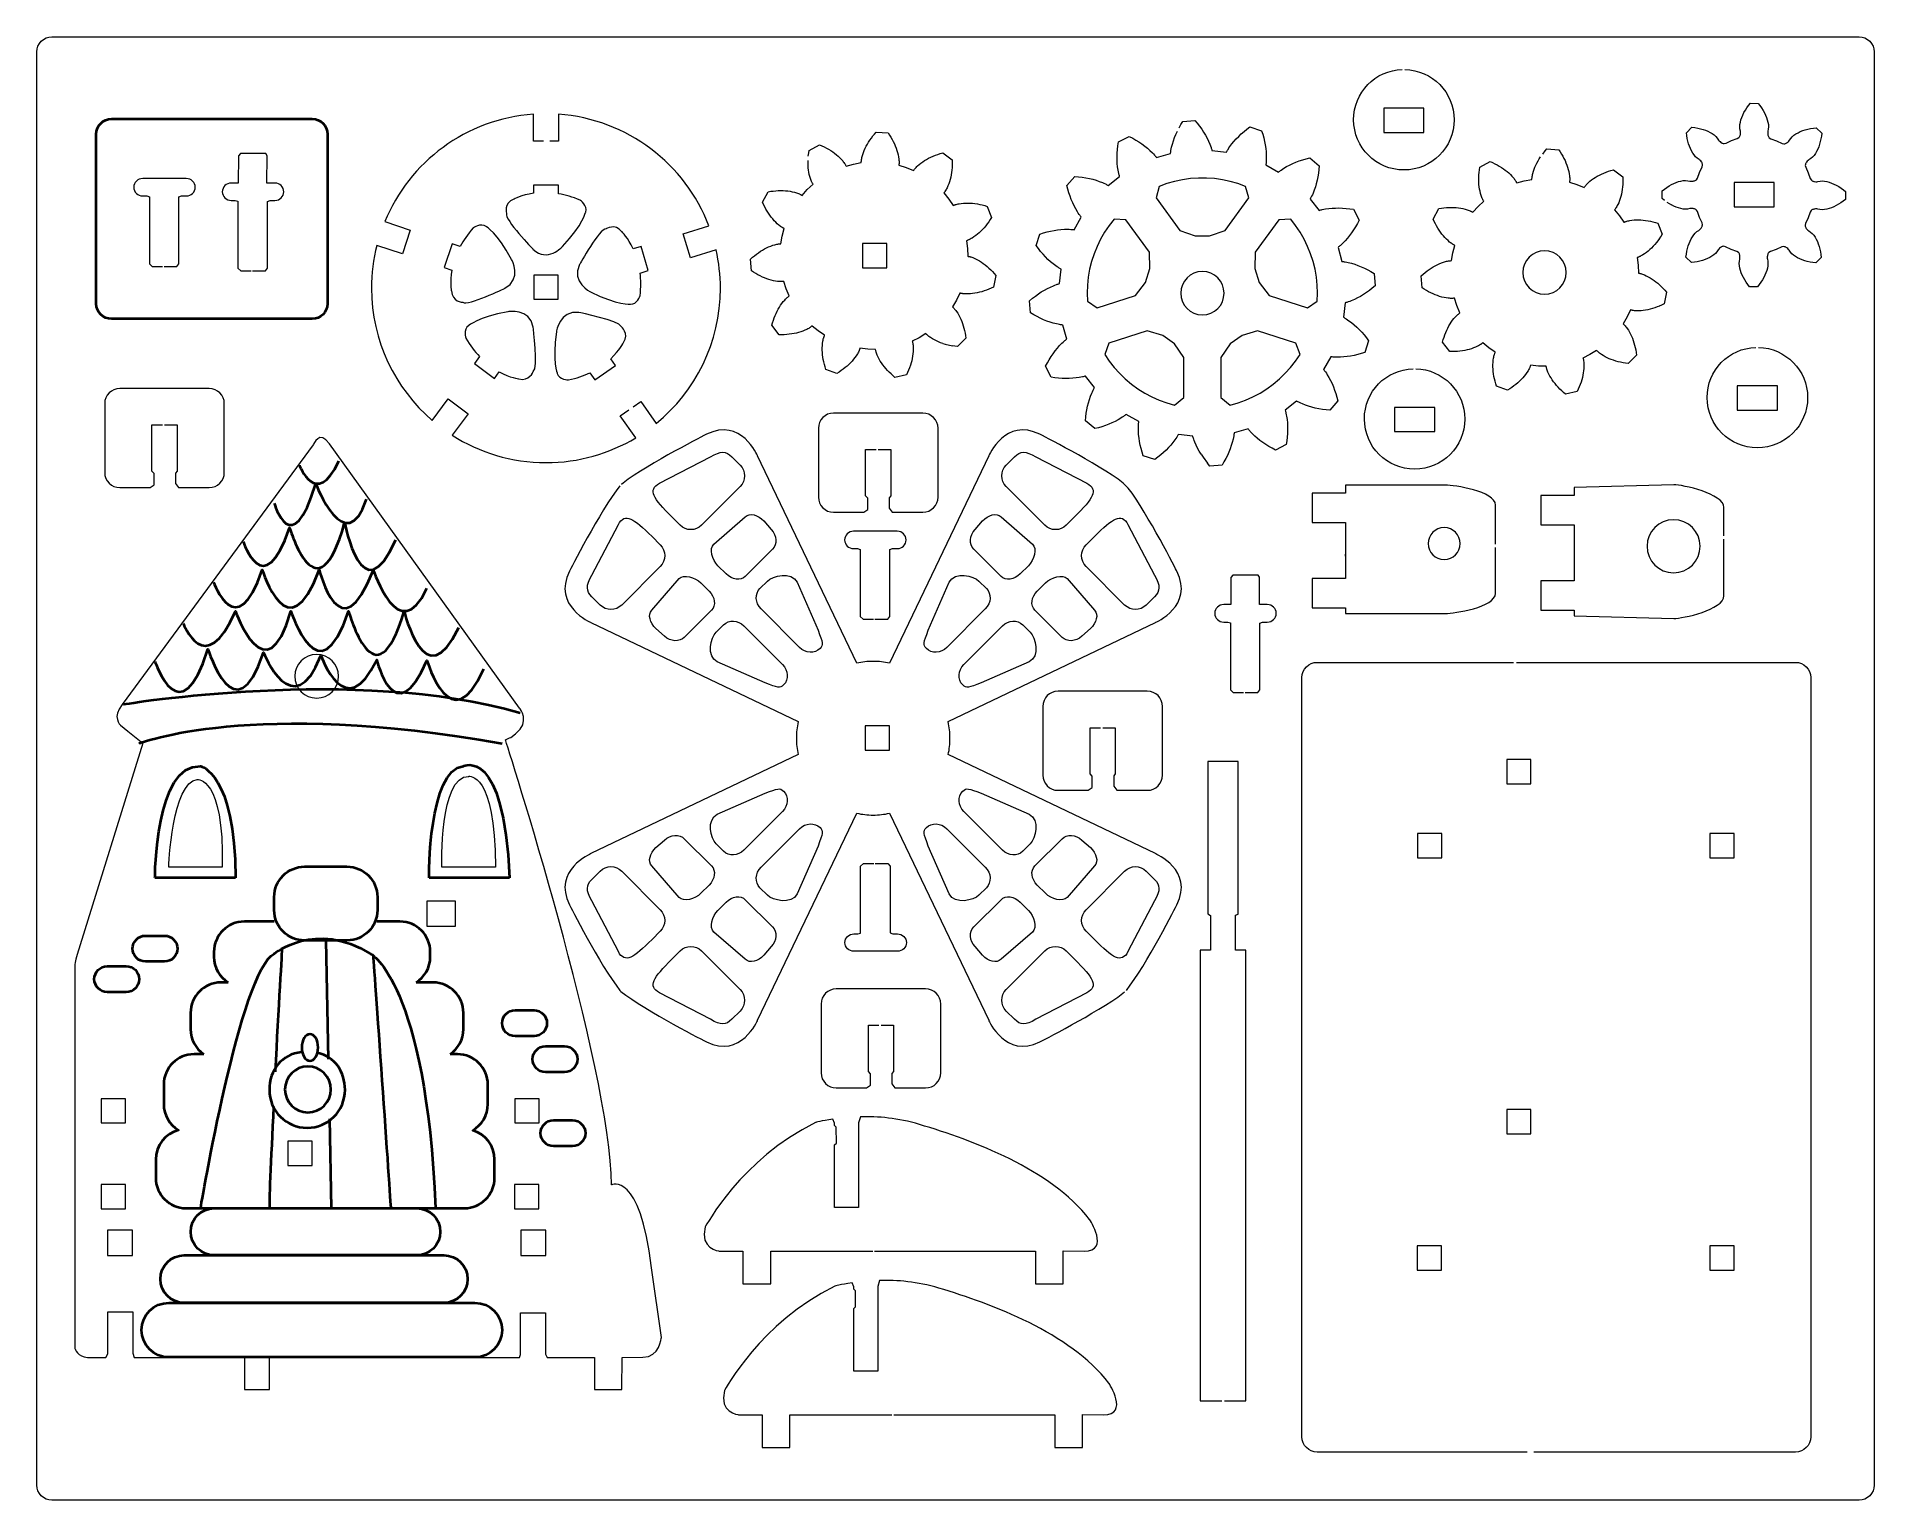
# Model space of a CAD drawing. Header units: centimetres. Extents: x -12 to 12.2, y -9.7 to 9.5.
import ezdxf

# ---------------------------------------------------------------- set-up
doc = ezdxf.new("R2010")
doc.units = ezdxf.units.CM
doc.header["$MEASUREMENT"] = 0
doc.layers.add('layer 1', color=7, linetype='Continuous')

msp = doc.modelspace()

# ---------------------------------------------------------------- linework, layer by layer
at = {"layer": 'layer 1', "color": 250, "lineweight": 18}
for points in [[(-11.96837, 9.32994), (-11.96837, 9.4404), (-11.87882, 9.52994), (-11.76837, 9.52994)], [(-11.76837, 9.52994), (-11.76837, 9.52994), (12.03219, 9.52994), (12.03219, 9.52994)], [(12.03219, 9.52994), (12.14265, 9.52994), (12.23219, 9.4404), (12.23219, 9.32994)], [(-11.96837, -9.54412), (-11.96837, -9.54412), (-11.96837, 9.32994), (-11.96837, 9.32994)], [(12.23219, 9.32994), (12.23219, 9.32994), (12.23219, -9.54412), (12.23219, -9.54412)], [(-5.42673, 8.50927), (-6.31352, 8.44626), (-7.06098, 7.88017), (-7.38562, 7.09477)], [(-3.11533, 7.03784), (-3.42674, 7.85295), (-4.18864, 8.4452), (-5.09673, 8.50971)], [(10.48791, 8.46808), (10.48791, 8.46808), (10.50116, 8.49932), (10.50116, 8.49932)], [(10.50116, 8.49932), (10.50116, 8.49932), (10.51667, 8.53054), (10.51667, 8.53054)], [(10.51667, 8.53054), (10.51667, 8.53054), (10.53439, 8.56166), (10.53439, 8.56166)], [(10.53439, 8.56166), (10.53439, 8.56166), (10.55426, 8.59256), (10.55426, 8.59256)], [(10.55426, 8.59256), (10.55426, 8.59256), (10.57625, 8.62316), (10.57625, 8.62316)], [(10.57625, 8.62316), (10.57625, 8.62316), (10.60031, 8.65336), (10.60031, 8.65336)], [(10.60031, 8.65336), (10.60031, 8.65336), (10.7022, 8.65296), (10.7022, 8.65296)], [(10.7022, 8.65296), (10.7022, 8.65296), (10.72603, 8.62258), (10.72603, 8.62258)], [(10.72603, 8.62258), (10.72603, 8.62258), (10.74778, 8.59181), (10.74778, 8.59181)], [(10.74778, 8.59181), (10.74778, 8.59181), (10.76741, 8.56075), (10.76741, 8.56075)], [(10.76741, 8.56075), (10.76741, 8.56075), (10.78488, 8.5295), (10.78488, 8.5295)], [(10.78488, 8.5295), (10.78488, 8.5295), (10.80016, 8.49816), (10.80016, 8.49816)], [(10.80016, 8.49816), (10.80016, 8.49816), (10.81316, 8.46682), (10.81316, 8.46682)], [(-0.95568, 8.22287), (-0.95568, 8.22287), (-0.93423, 8.24906), (-0.93423, 8.24906)], [(-0.93423, 8.24906), (-0.93423, 8.24906), (-0.91157, 8.27494), (-0.91157, 8.27494)], [(-0.91157, 8.27494), (-0.91157, 8.27494), (-0.75597, 8.26455), (-0.75597, 8.26455)], [(-0.75597, 8.26455), (-0.75597, 8.26455), (-0.73694, 8.23588), (-0.73694, 8.23588)], [(-0.73694, 8.23588), (-0.73694, 8.23588), (-0.71917, 8.20707), (-0.71917, 8.20707)], [(3.01729, 8.20136), (3.01729, 8.20136), (3.03465, 8.24416), (3.03465, 8.24416)], [(3.03465, 8.24416), (3.03465, 8.24416), (3.0541, 8.287), (3.0541, 8.287)], [(3.12457, 8.41516), (3.12457, 8.41516), (3.28472, 8.42777), (3.28472, 8.42777)], [(3.28472, 8.42777), (3.28472, 8.42777), (3.31655, 8.38968), (3.31655, 8.38968)], [(3.31655, 8.38968), (3.31655, 8.38968), (3.34645, 8.35114), (3.34645, 8.35114)], [(3.34645, 8.35114), (3.34645, 8.35114), (3.37437, 8.31221), (3.37437, 8.31221)], [(3.37437, 8.31221), (3.37437, 8.31221), (3.40028, 8.27293), (3.40028, 8.27293)], [(3.40028, 8.27293), (3.40028, 8.27293), (3.42413, 8.23338), (3.42413, 8.23338)], [(3.42413, 8.23338), (3.42413, 8.23338), (3.44585, 8.1936), (3.44585, 8.1936)], [(3.86182, 8.21831), (3.86182, 8.21831), (3.89617, 8.25045), (3.89617, 8.25045)], [(3.89617, 8.25045), (3.89617, 8.25045), (3.93242, 8.28179), (3.93242, 8.28179)], [(3.93242, 8.28179), (3.93242, 8.28179), (3.97048, 8.31228), (3.97048, 8.31228)], [(3.97048, 8.31228), (3.97048, 8.31228), (4.01033, 8.34189), (4.01033, 8.34189)], [(4.01033, 8.34189), (4.01033, 8.34189), (4.16311, 8.29224), (4.16311, 8.29224)], [(4.16311, 8.29224), (4.16311, 8.29224), (4.17794, 8.24488), (4.17794, 8.24488)], [(4.17794, 8.24488), (4.17794, 8.24488), (4.19082, 8.19783), (4.19082, 8.19783)], [(9.75899, 8.26655), (9.75899, 8.26655), (9.83131, 8.33832), (9.83131, 8.33832)], [(9.76333, 8.22818), (9.76333, 8.22818), (9.75899, 8.26655), (9.75899, 8.26655)], [(9.83131, 8.33832), (9.83131, 8.33832), (9.86965, 8.33368), (9.86965, 8.33368)], [(9.86965, 8.33368), (9.86965, 8.33368), (9.90678, 8.3273), (9.90678, 8.3273)], [(9.90678, 8.3273), (9.90678, 8.3273), (9.94263, 8.31922), (9.94263, 8.31922)], [(9.94263, 8.31922), (9.94263, 8.31922), (9.97708, 8.30948), (9.97708, 8.30948)], [(9.97708, 8.30948), (9.97708, 8.30948), (10.01004, 8.29812), (10.01004, 8.29812)], [(10.01004, 8.29812), (10.01004, 8.29812), (10.04139, 8.28515), (10.04139, 8.28515)], [(10.04139, 8.28515), (10.04139, 8.28515), (10.07101, 8.2706), (10.07101, 8.2706)], [(10.07101, 8.2706), (10.07101, 8.2706), (10.09869, 8.25444), (10.09869, 8.25444)], [(10.09869, 8.25444), (10.09869, 8.25444), (10.12419, 8.23661), (10.12419, 8.23661)], [(10.12419, 8.23661), (10.12419, 8.23661), (10.14704, 8.21691), (10.14704, 8.21691)], [(10.46052, 8.34533), (10.46052, 8.34533), (10.46298, 8.3754), (10.46298, 8.3754)], [(10.46354, 8.31635), (10.46354, 8.31635), (10.46052, 8.34533), (10.46052, 8.34533)], [(10.46298, 8.3754), (10.46298, 8.3754), (10.46864, 8.406), (10.46864, 8.406)], [(10.46896, 8.28787), (10.46896, 8.28787), (10.46354, 8.31635), (10.46354, 8.31635)], [(10.46459, 8.22752), (10.46459, 8.22752), (10.46688, 8.23548), (10.46688, 8.23548)], [(10.46688, 8.23548), (10.46688, 8.23548), (10.46848, 8.24327), (10.46848, 8.24327)], [(10.46848, 8.24327), (10.46848, 8.24327), (10.47012, 8.25847), (10.47012, 8.25847)], [(10.46864, 8.406), (10.46864, 8.406), (10.47703, 8.43693), (10.47703, 8.43693)], [(10.47017, 8.2733), (10.47017, 8.2733), (10.46896, 8.28787), (10.46896, 8.28787)], [(10.47012, 8.25847), (10.47012, 8.25847), (10.47017, 8.2733), (10.47017, 8.2733)], [(10.47703, 8.43693), (10.47703, 8.43693), (10.48791, 8.46808), (10.48791, 8.46808)], [(10.81316, 8.46682), (10.81316, 8.46682), (10.8238, 8.43559), (10.8238, 8.43559)], [(10.8238, 8.43559), (10.8238, 8.43559), (10.83195, 8.40459), (10.83195, 8.40459)], [(10.82939, 8.27191), (10.82939, 8.27191), (10.82932, 8.25707), (10.82932, 8.25707)], [(10.82932, 8.25707), (10.82932, 8.25707), (10.83085, 8.24186), (10.83085, 8.24186)], [(10.8307, 8.28646), (10.8307, 8.28646), (10.82939, 8.27191), (10.82939, 8.27191)], [(10.83636, 8.3149), (10.83636, 8.3149), (10.8307, 8.28646), (10.8307, 8.28646)], [(10.83085, 8.24186), (10.83085, 8.24186), (10.83239, 8.23406), (10.83239, 8.23406)], [(10.83195, 8.40459), (10.83195, 8.40459), (10.83738, 8.37395), (10.83738, 8.37395)], [(10.83239, 8.23406), (10.83239, 8.23406), (10.83461, 8.22608), (10.83461, 8.22608)], [(10.8396, 8.34386), (10.8396, 8.34386), (10.83636, 8.3149), (10.83636, 8.3149)], [(10.83738, 8.37395), (10.83738, 8.37395), (10.8396, 8.34386), (10.8396, 8.34386)], [(11.15207, 8.21301), (11.15207, 8.21301), (11.17508, 8.23253), (11.17508, 8.23253)], [(11.17508, 8.23253), (11.17508, 8.23253), (11.20071, 8.25017), (11.20071, 8.25017)], [(11.20071, 8.25017), (11.20071, 8.25017), (11.22852, 8.26611), (11.22852, 8.26611)], [(11.22852, 8.26611), (11.22852, 8.26611), (11.25824, 8.28044), (11.25824, 8.28044)], [(11.25824, 8.28044), (11.25824, 8.28044), (11.2897, 8.29316), (11.2897, 8.29316)], [(11.2897, 8.29316), (11.2897, 8.29316), (11.32274, 8.30426), (11.32274, 8.30426)], [(11.32274, 8.30426), (11.32274, 8.30426), (11.35727, 8.31374), (11.35727, 8.31374)], [(11.35727, 8.31374), (11.35727, 8.31374), (11.39318, 8.32154), (11.39318, 8.32154)], [(11.39318, 8.32154), (11.39318, 8.32154), (11.43036, 8.32763), (11.43036, 8.32763)], [(11.43036, 8.32763), (11.43036, 8.32763), (11.46873, 8.33197), (11.46873, 8.33197)], [(11.46873, 8.33197), (11.46873, 8.33197), (11.5405, 8.25964), (11.5405, 8.25964)], [(11.5405, 8.25964), (11.5405, 8.25964), (11.53586, 8.2213), (11.53586, 8.2213)], [(-1.79605, 8.03314), (-1.79605, 8.03314), (-1.65954, 8.10852), (-1.65954, 8.10852)], [(-1.65954, 8.10852), (-1.65954, 8.10852), (-1.62803, 8.09469), (-1.62803, 8.09469)], [(-1.62803, 8.09469), (-1.62803, 8.09469), (-1.5975, 8.08007), (-1.5975, 8.08007)], [(-1.5975, 8.08007), (-1.5975, 8.08007), (-1.56799, 8.06467), (-1.56799, 8.06467)], [(-1.56799, 8.06467), (-1.56799, 8.06467), (-1.53951, 8.04853), (-1.53951, 8.04853)], [(-1.53951, 8.04853), (-1.53951, 8.04853), (-1.51211, 8.03166), (-1.51211, 8.03166)], [(-1.51211, 8.03166), (-1.51211, 8.03166), (-1.48581, 8.0141), (-1.48581, 8.0141)], [(-1.48581, 8.0141), (-1.48581, 8.0141), (-1.46067, 7.99586), (-1.46067, 7.99586)], [(-1.46067, 7.99586), (-1.46067, 7.99586), (-1.43673, 7.97696), (-1.43673, 7.97696)], [(-1.08998, 7.9794), (-1.08998, 7.9794), (-1.08067, 8.00668), (-1.08067, 8.00668)], [(-1.08067, 8.00668), (-1.08067, 8.00668), (-1.06985, 8.03401), (-1.06985, 8.03401)], [(-1.06985, 8.03401), (-1.06985, 8.03401), (-1.05757, 8.06132), (-1.05757, 8.06132)], [(-1.05757, 8.06132), (-1.05757, 8.06132), (-1.0439, 8.08859), (-1.0439, 8.08859)], [(-1.0439, 8.08859), (-1.0439, 8.08859), (-1.02886, 8.11577), (-1.02886, 8.11577)], [(-1.02886, 8.11577), (-1.02886, 8.11577), (-1.01249, 8.14282), (-1.01249, 8.14282)], [(-1.01249, 8.14282), (-1.01249, 8.14282), (-0.99483, 8.16972), (-0.99483, 8.16972)], [(-0.99483, 8.16972), (-0.99483, 8.16972), (-0.97588, 8.19641), (-0.97588, 8.19641)], [(-0.97588, 8.19641), (-0.97588, 8.19641), (-0.95568, 8.22287), (-0.95568, 8.22287)], [(-0.71917, 8.20707), (-0.71917, 8.20707), (-0.70266, 8.17817), (-0.70266, 8.17817)], [(-0.70266, 8.17817), (-0.70266, 8.17817), (-0.68743, 8.14919), (-0.68743, 8.14919)], [(-0.68743, 8.14919), (-0.68743, 8.14919), (-0.6735, 8.12018), (-0.6735, 8.12018)], [(-0.6735, 8.12018), (-0.6735, 8.12018), (-0.66088, 8.09119), (-0.66088, 8.09119)], [(-0.66088, 8.09119), (-0.66088, 8.09119), (-0.64959, 8.06226), (-0.64959, 8.06226)], [(-0.64959, 8.06226), (-0.64959, 8.06226), (-0.63966, 8.03342), (-0.63966, 8.03342)], [(-0.63966, 8.03342), (-0.63966, 8.03342), (-0.63112, 8.00471), (-0.63112, 8.00471)], [(-0.63112, 8.00471), (-0.63112, 8.00471), (-0.62403, 7.97619), (-0.62403, 7.97619)], [(-0.10203, 7.98021), (-0.10203, 7.98021), (-0.06983, 7.99064), (-0.06983, 7.99064)], [(-0.06983, 7.99064), (-0.06983, 7.99064), (-0.03676, 8.00017), (-0.03676, 8.00017)], [(-0.03676, 8.00017), (-0.03676, 8.00017), (0.08851, 7.9073), (0.08851, 7.9073)], [(2.26057, 7.9515), (2.26057, 7.9515), (2.26214, 7.99853), (2.26214, 7.99853)], [(2.26214, 7.99853), (2.26214, 7.99853), (2.2656, 8.04631), (2.2656, 8.04631)], [(2.2656, 8.04631), (2.2656, 8.04631), (2.27096, 8.09479), (2.27096, 8.09479)], [(2.27096, 8.09479), (2.27096, 8.09479), (2.2782, 8.1439), (2.2782, 8.1439)], [(2.2782, 8.1439), (2.2782, 8.1439), (2.42134, 8.21683), (2.42134, 8.21683)], [(2.42134, 8.21683), (2.42134, 8.21683), (2.46532, 8.19382), (2.46532, 8.19382)], [(2.46532, 8.19382), (2.46532, 8.19382), (2.50769, 8.16966), (2.50769, 8.16966)], [(2.50769, 8.16966), (2.50769, 8.16966), (2.54839, 8.14438), (2.54839, 8.14438)], [(2.54839, 8.14438), (2.54839, 8.14438), (2.58736, 8.11801), (2.58736, 8.11801)], [(2.58736, 8.11801), (2.58736, 8.11801), (2.62452, 8.09059), (2.62452, 8.09059)], [(2.62452, 8.09059), (2.62452, 8.09059), (2.65981, 8.06214), (2.65981, 8.06214)], [(2.65981, 8.06214), (2.65981, 8.06214), (2.69313, 8.03271), (2.69313, 8.03271)], [(2.69313, 8.03271), (2.69313, 8.03271), (2.72437, 8.00229), (2.72437, 8.00229)], [(2.72437, 8.00229), (2.72437, 8.00229), (2.73916, 7.98672), (2.73916, 7.98672)], [(2.73916, 7.98672), (2.73916, 7.98672), (2.75338, 7.97091), (2.75338, 7.97091)], [(2.77994, 7.93854), (2.77994, 7.93854), (2.96422, 7.99051), (2.96422, 7.99051)], [(2.96422, 7.99051), (2.96422, 7.99051), (2.96539, 8.00083), (2.96539, 8.00083)], [(2.96539, 8.00083), (2.96539, 8.00083), (2.96675, 8.01119), (2.96675, 8.01119)], [(2.96675, 8.01119), (2.96675, 8.01119), (2.96827, 8.02157), (2.96827, 8.02157)], [(2.96827, 8.02157), (2.96827, 8.02157), (2.96995, 8.03199), (2.96995, 8.03199)], [(2.96995, 8.03199), (2.96995, 8.03199), (2.97381, 8.0529), (2.97381, 8.0529)], [(2.97381, 8.0529), (2.97381, 8.0529), (2.97829, 8.0739), (2.97829, 8.0739)], [(2.97829, 8.0739), (2.97829, 8.0739), (2.98903, 8.11616), (2.98903, 8.11616)], [(2.98903, 8.11616), (2.98903, 8.11616), (3.00206, 8.15867), (3.00206, 8.15867)], [(3.00206, 8.15867), (3.00206, 8.15867), (3.01729, 8.20136), (3.01729, 8.20136)], [(3.44585, 8.1936), (3.44585, 8.1936), (3.46537, 8.15365), (3.46537, 8.15365)], [(3.46537, 8.15365), (3.46537, 8.15365), (3.48259, 8.1136), (3.48259, 8.1136)], [(3.48259, 8.1136), (3.48259, 8.1136), (3.4903, 8.09355), (3.4903, 8.09355)], [(3.4903, 8.09355), (3.4903, 8.09355), (3.49738, 8.0735), (3.49738, 8.0735)], [(3.49738, 8.0735), (3.49738, 8.0735), (3.50068, 8.06347), (3.50068, 8.06347)], [(3.50068, 8.06347), (3.50068, 8.06347), (3.50381, 8.05346), (3.50381, 8.05346)], [(3.50381, 8.05346), (3.50381, 8.05346), (3.50676, 8.04344), (3.50676, 8.04344)], [(3.50676, 8.04344), (3.50676, 8.04344), (3.50953, 8.03343), (3.50953, 8.03343)], [(3.50953, 8.03343), (3.50953, 8.03343), (3.69967, 8.01092), (3.69967, 8.01092)], [(3.69967, 8.01092), (3.69967, 8.01092), (3.70471, 8.02001), (3.70471, 8.02001)], [(3.70471, 8.02001), (3.70471, 8.02001), (3.70992, 8.02906), (3.70992, 8.02906)], [(3.70992, 8.02906), (3.70992, 8.02906), (3.7153, 8.03807), (3.7153, 8.03807)], [(3.7153, 8.03807), (3.7153, 8.03807), (3.72084, 8.04705), (3.72084, 8.04705)], [(3.72084, 8.04705), (3.72084, 8.04705), (3.73241, 8.06489), (3.73241, 8.06489)], [(3.73241, 8.06489), (3.73241, 8.06489), (3.74458, 8.08259), (3.74458, 8.08259)], [(3.74458, 8.08259), (3.74458, 8.08259), (3.77068, 8.11751), (3.77068, 8.11751)], [(3.77068, 8.11751), (3.77068, 8.11751), (3.79899, 8.1518), (3.79899, 8.1518)], [(3.79899, 8.1518), (3.79899, 8.1518), (3.82939, 8.18541), (3.82939, 8.18541)], [(3.82939, 8.18541), (3.82939, 8.18541), (3.86182, 8.21831), (3.86182, 8.21831)], [(4.19082, 8.19783), (4.19082, 8.19783), (4.20172, 8.15117), (4.20172, 8.15117)], [(4.20172, 8.15117), (4.20172, 8.15117), (4.21062, 8.10497), (4.21062, 8.10497)], [(4.21062, 8.10497), (4.21062, 8.10497), (4.21752, 8.0593), (4.21752, 8.0593)], [(4.21752, 8.0593), (4.21752, 8.0593), (4.22236, 8.01424), (4.22236, 8.01424)], [(4.22236, 8.01424), (4.22236, 8.01424), (4.2251, 7.96986), (4.2251, 7.96986)], [(7.92152, 8.05309), (7.92152, 8.05309), (8.07711, 8.0427), (8.07711, 8.0427)], [(8.07711, 8.0427), (8.07711, 8.0427), (8.09614, 8.01404), (8.09614, 8.01404)], [(8.09614, 8.01404), (8.09614, 8.01404), (8.11391, 7.98523), (8.11391, 7.98523)], [(9.76942, 8.191), (9.76942, 8.191), (9.76333, 8.22818), (9.76333, 8.22818)], [(9.77722, 8.15509), (9.77722, 8.15509), (9.76942, 8.191), (9.76942, 8.191)], [(9.78669, 8.12056), (9.78669, 8.12056), (9.77722, 8.15509), (9.77722, 8.15509)], [(9.7978, 8.08752), (9.7978, 8.08752), (9.78669, 8.12056), (9.78669, 8.12056)], [(9.81052, 8.05606), (9.81052, 8.05606), (9.7978, 8.08752), (9.7978, 8.08752)], [(9.82484, 8.02634), (9.82484, 8.02634), (9.81052, 8.05606), (9.81052, 8.05606)], [(9.84079, 7.99853), (9.84079, 7.99853), (9.82484, 8.02634), (9.82484, 8.02634)], [(9.85842, 7.9729), (9.85842, 7.9729), (9.84079, 7.99853), (9.84079, 7.99853)], [(10.14704, 8.21691), (10.14704, 8.21691), (10.16522, 8.19414), (10.16522, 8.19414)], [(10.16522, 8.19414), (10.16522, 8.19414), (10.18133, 8.17003), (10.18133, 8.17003)], [(10.18133, 8.17003), (10.18133, 8.17003), (10.19069, 8.15881), (10.19069, 8.15881)], [(10.19069, 8.15881), (10.19069, 8.15881), (10.20114, 8.14828), (10.20114, 8.14828)], [(10.20114, 8.14828), (10.20114, 8.14828), (10.21297, 8.13859), (10.21297, 8.13859)], [(10.21297, 8.13859), (10.21297, 8.13859), (10.21958, 8.13417), (10.21958, 8.13417)], [(10.21958, 8.13417), (10.21958, 8.13417), (10.22679, 8.13009), (10.22679, 8.13009)], [(10.22679, 8.13009), (10.22679, 8.13009), (10.23482, 8.1265), (10.23482, 8.1265)], [(10.23482, 8.1265), (10.23482, 8.1265), (10.24407, 8.12358), (10.24407, 8.12358)], [(10.24407, 8.12358), (10.24407, 8.12358), (10.25556, 8.12191), (10.25556, 8.12191)], [(10.25556, 8.12191), (10.25556, 8.12191), (10.27989, 8.12716), (10.27989, 8.12716)], [(10.27989, 8.12716), (10.27989, 8.12716), (10.35276, 8.16154), (10.35276, 8.16154)], [(10.35276, 8.16154), (10.35276, 8.16154), (10.42882, 8.18817), (10.42882, 8.18817)], [(10.42882, 8.18817), (10.42882, 8.18817), (10.44983, 8.20149), (10.44983, 8.20149)], [(10.44983, 8.20149), (10.44983, 8.20149), (10.45685, 8.21075), (10.45685, 8.21075)], [(10.45685, 8.21075), (10.45685, 8.21075), (10.4614, 8.21932), (10.4614, 8.21932)], [(10.4614, 8.21932), (10.4614, 8.21932), (10.46459, 8.22752), (10.46459, 8.22752)], [(10.83461, 8.22608), (10.83461, 8.22608), (10.83774, 8.21786), (10.83774, 8.21786)], [(10.83774, 8.21786), (10.83774, 8.21786), (10.84222, 8.20926), (10.84222, 8.20926)], [(10.84222, 8.20926), (10.84222, 8.20926), (10.84917, 8.19995), (10.84917, 8.19995)], [(10.84917, 8.19995), (10.84917, 8.19995), (10.87007, 8.18646), (10.87007, 8.18646)], [(10.87007, 8.18646), (10.87007, 8.18646), (10.94592, 8.15924), (10.94592, 8.15924)], [(10.94592, 8.15924), (10.94592, 8.15924), (11.01854, 8.12429), (11.01854, 8.12429)], [(11.01854, 8.12429), (11.01854, 8.12429), (11.04281, 8.11886), (11.04281, 8.11886)], [(11.04281, 8.11886), (11.04281, 8.11886), (11.05432, 8.12044), (11.05432, 8.12044)], [(11.05432, 8.12044), (11.05432, 8.12044), (11.06359, 8.12328), (11.06359, 8.12328)], [(11.06359, 8.12328), (11.06359, 8.12328), (11.07165, 8.12682), (11.07165, 8.12682)], [(11.07165, 8.12682), (11.07165, 8.12682), (11.07889, 8.13083), (11.07889, 8.13083)], [(11.07889, 8.13083), (11.07889, 8.13083), (11.08553, 8.13521), (11.08553, 8.13521)], [(11.08553, 8.13521), (11.08553, 8.13521), (11.09744, 8.1448), (11.09744, 8.1448)], [(11.09744, 8.1448), (11.09744, 8.1448), (11.10797, 8.15525), (11.10797, 8.15525)], [(11.10797, 8.15525), (11.10797, 8.15525), (11.11741, 8.1664), (11.11741, 8.1664)], [(11.11741, 8.1664), (11.11741, 8.1664), (11.13371, 8.19038), (11.13371, 8.19038)], [(11.13371, 8.19038), (11.13371, 8.19038), (11.15207, 8.21301), (11.15207, 8.21301)], [(11.45662, 7.99227), (11.45662, 7.99227), (11.43879, 7.96677), (11.43879, 7.96677)], [(11.47278, 8.01995), (11.47278, 8.01995), (11.45662, 7.99227), (11.45662, 7.99227)], [(11.48733, 8.04956), (11.48733, 8.04956), (11.47278, 8.01995), (11.47278, 8.01995)], [(11.5003, 8.08091), (11.5003, 8.08091), (11.48733, 8.04956), (11.48733, 8.04956)], [(11.51166, 8.11388), (11.51166, 8.11388), (11.5003, 8.08091), (11.5003, 8.08091)], [(11.5214, 8.14833), (11.5214, 8.14833), (11.51166, 8.11388), (11.51166, 8.11388)], [(11.52948, 8.18417), (11.52948, 8.18417), (11.5214, 8.14833), (11.5214, 8.14833)], [(11.53586, 8.2213), (11.53586, 8.2213), (11.52948, 8.18417), (11.52948, 8.18417)], [(-1.80953, 7.86743), (-1.80953, 7.86743), (-1.8092, 7.89961), (-1.8092, 7.89961)], [(-1.80867, 7.83582), (-1.80867, 7.83582), (-1.80953, 7.86743), (-1.80953, 7.86743)], [(-1.80662, 7.80483), (-1.80662, 7.80483), (-1.80867, 7.83582), (-1.80867, 7.83582)], [(-1.80339, 7.77449), (-1.80339, 7.77449), (-1.80662, 7.80483), (-1.80662, 7.80483)], [(-1.79895, 7.74488), (-1.79895, 7.74488), (-1.80339, 7.77449), (-1.80339, 7.77449)], [(-1.79328, 7.71604), (-1.79328, 7.71604), (-1.79895, 7.74488), (-1.79895, 7.74488)], [(-1.43673, 7.97696), (-1.43673, 7.97696), (-1.41403, 7.95743), (-1.41403, 7.95743)], [(-1.41403, 7.95743), (-1.41403, 7.95743), (-1.39264, 7.93727), (-1.39264, 7.93727)], [(-1.39264, 7.93727), (-1.39264, 7.93727), (-1.37264, 7.91651), (-1.37264, 7.91651)], [(-1.37264, 7.91651), (-1.37264, 7.91651), (-1.35414, 7.89512), (-1.35414, 7.89512)], [(-1.35414, 7.89512), (-1.35414, 7.89512), (-1.3455, 7.8842), (-1.3455, 7.8842)], [(-1.3455, 7.8842), (-1.3455, 7.8842), (-1.3373, 7.87311), (-1.3373, 7.87311)], [(-1.3373, 7.87311), (-1.3373, 7.87311), (-1.32957, 7.86186), (-1.32957, 7.86186)], [(-1.32957, 7.86186), (-1.32957, 7.86186), (-1.3259, 7.85617), (-1.3259, 7.85617)], [(-1.3259, 7.85617), (-1.3259, 7.85617), (-1.32237, 7.85044), (-1.32237, 7.85044)], [(-1.32237, 7.85044), (-1.32237, 7.85044), (-1.31898, 7.84465), (-1.31898, 7.84465)], [(-1.31898, 7.84465), (-1.31898, 7.84465), (-1.31577, 7.83881), (-1.31577, 7.83881)], [(-1.31577, 7.83881), (-1.31577, 7.83881), (-1.31274, 7.8329), (-1.31274, 7.8329)], [(-1.31274, 7.8329), (-1.31274, 7.8329), (-1.30993, 7.82693), (-1.30993, 7.82693)], [(-1.30993, 7.82693), (-1.30993, 7.82693), (-1.2103, 7.85351), (-1.2103, 7.85351)], [(-1.2103, 7.85351), (-1.2103, 7.85351), (-1.1088, 7.87168), (-1.1088, 7.87168)], [(-1.1088, 7.87168), (-1.1088, 7.87168), (-1.10879, 7.87828), (-1.10879, 7.87828)], [(-1.10879, 7.87828), (-1.10879, 7.87828), (-1.10854, 7.88491), (-1.10854, 7.88491)], [(-1.10854, 7.88491), (-1.10854, 7.88491), (-1.10811, 7.89157), (-1.10811, 7.89157)], [(-1.10811, 7.89157), (-1.10811, 7.89157), (-1.1075, 7.89824), (-1.1075, 7.89824)], [(-1.1075, 7.89824), (-1.1075, 7.89824), (-1.10674, 7.90494), (-1.10674, 7.90494)], [(-1.10674, 7.90494), (-1.10674, 7.90494), (-1.10583, 7.91165), (-1.10583, 7.91165)], [(-1.10583, 7.91165), (-1.10583, 7.91165), (-1.10359, 7.92511), (-1.10359, 7.92511)], [(-1.10359, 7.92511), (-1.10359, 7.92511), (-1.10086, 7.93863), (-1.10086, 7.93863)], [(-1.10086, 7.93863), (-1.10086, 7.93863), (-1.09767, 7.95219), (-1.09767, 7.95219)], [(-1.09767, 7.95219), (-1.09767, 7.95219), (-1.08998, 7.9794), (-1.08998, 7.9794)], [(-0.62403, 7.97619), (-0.62403, 7.97619), (-0.61843, 7.94791), (-0.61843, 7.94791)], [(-0.61843, 7.94791), (-0.61843, 7.94791), (-0.61443, 7.91992), (-0.61443, 7.91992)], [(-0.61443, 7.91992), (-0.61443, 7.91992), (-0.61306, 7.90605), (-0.61306, 7.90605)], [(-0.61324, 7.84519), (-0.61324, 7.84519), (-0.6141, 7.83865), (-0.6141, 7.83865)], [(-0.6141, 7.83865), (-0.6141, 7.83865), (-0.51592, 7.80714), (-0.51592, 7.80714)], [(-0.61259, 7.85179), (-0.61259, 7.85179), (-0.61324, 7.84519), (-0.61324, 7.84519)], [(-0.61306, 7.90605), (-0.61306, 7.90605), (-0.61216, 7.8923), (-0.61216, 7.8923)], [(-0.61214, 7.85845), (-0.61214, 7.85845), (-0.61259, 7.85179), (-0.61259, 7.85179)], [(-0.61216, 7.8923), (-0.61216, 7.8923), (-0.61173, 7.87865), (-0.61173, 7.87865)], [(-0.61186, 7.86514), (-0.61186, 7.86514), (-0.61214, 7.85845), (-0.61214, 7.85845)], [(-0.61172, 7.87188), (-0.61172, 7.87188), (-0.61186, 7.86514), (-0.61186, 7.86514)], [(-0.61173, 7.87865), (-0.61173, 7.87865), (-0.61172, 7.87188), (-0.61172, 7.87188)], [(-0.51592, 7.80714), (-0.51592, 7.80714), (-0.4207, 7.76755), (-0.4207, 7.76755)], [(-0.4207, 7.76755), (-0.4207, 7.76755), (-0.41713, 7.7731), (-0.41713, 7.7731)], [(-0.41713, 7.7731), (-0.41713, 7.7731), (-0.41334, 7.77855), (-0.41334, 7.77855)], [(-0.41334, 7.77855), (-0.41334, 7.77855), (-0.40938, 7.78391), (-0.40938, 7.78391)], [(-0.40938, 7.78391), (-0.40938, 7.78391), (-0.40526, 7.7892), (-0.40526, 7.7892)], [(-0.40526, 7.7892), (-0.40526, 7.7892), (-0.401, 7.79441), (-0.401, 7.79441)], [(-0.401, 7.79441), (-0.401, 7.79441), (-0.3966, 7.79957), (-0.3966, 7.79957)], [(-0.3966, 7.79957), (-0.3966, 7.79957), (-0.38744, 7.80969), (-0.38744, 7.80969)], [(-0.38744, 7.80969), (-0.38744, 7.80969), (-0.37784, 7.81958), (-0.37784, 7.81958)], [(-0.37784, 7.81958), (-0.37784, 7.81958), (-0.36782, 7.82927), (-0.36782, 7.82927)], [(-0.36782, 7.82927), (-0.36782, 7.82927), (-0.34664, 7.84799), (-0.34664, 7.84799)], [(-0.34664, 7.84799), (-0.34664, 7.84799), (-0.32406, 7.86592), (-0.32406, 7.86592)], [(-0.32406, 7.86592), (-0.32406, 7.86592), (-0.30018, 7.88305), (-0.30018, 7.88305)], [(-0.30018, 7.88305), (-0.30018, 7.88305), (-0.27509, 7.89939), (-0.27509, 7.89939)], [(-0.27509, 7.89939), (-0.27509, 7.89939), (-0.24884, 7.91494), (-0.24884, 7.91494)], [(-0.24884, 7.91494), (-0.24884, 7.91494), (-0.2215, 7.92967), (-0.2215, 7.92967)], [(-0.2215, 7.92967), (-0.2215, 7.92967), (-0.1931, 7.94359), (-0.1931, 7.94359)], [(-0.1931, 7.94359), (-0.1931, 7.94359), (-0.1637, 7.95666), (-0.1637, 7.95666)], [(-0.1637, 7.95666), (-0.1637, 7.95666), (-0.13333, 7.96887), (-0.13333, 7.96887)], [(-0.13333, 7.96887), (-0.13333, 7.96887), (-0.10203, 7.98021), (-0.10203, 7.98021)], [(0.0838, 7.7732), (0.0838, 7.7732), (0.07984, 7.74127), (0.07984, 7.74127)], [(0.08665, 7.80581), (0.08665, 7.80581), (0.0838, 7.7732), (0.0838, 7.7732)], [(0.0884, 7.83906), (0.0884, 7.83906), (0.08665, 7.80581), (0.08665, 7.80581)], [(0.08902, 7.8729), (0.08902, 7.8729), (0.0884, 7.83906), (0.0884, 7.83906)], [(0.08851, 7.9073), (0.08851, 7.9073), (0.08902, 7.8729), (0.08902, 7.8729)], [(2.26091, 7.90531), (2.26091, 7.90531), (2.26057, 7.9515), (2.26057, 7.9515)], [(2.26317, 7.86005), (2.26317, 7.86005), (2.26091, 7.90531), (2.26091, 7.90531)], [(2.2674, 7.81579), (2.2674, 7.81579), (2.26317, 7.86005), (2.26317, 7.86005)], [(2.27364, 7.77263), (2.27364, 7.77263), (2.2674, 7.81579), (2.2674, 7.81579)], [(2.27754, 7.75151), (2.27754, 7.75151), (2.27364, 7.77263), (2.27364, 7.77263)], [(2.28199, 7.73072), (2.28199, 7.73072), (2.27754, 7.75151), (2.27754, 7.75151)], [(2.75338, 7.97091), (2.75338, 7.97091), (2.76026, 7.96291), (2.76026, 7.96291)], [(2.76026, 7.96291), (2.76026, 7.96291), (2.76698, 7.95485), (2.76698, 7.95485)], [(2.76698, 7.95485), (2.76698, 7.95485), (2.77355, 7.94672), (2.77355, 7.94672)], [(2.77355, 7.94672), (2.77355, 7.94672), (2.77994, 7.93854), (2.77994, 7.93854)], [(4.22117, 7.8522), (4.22117, 7.8522), (4.2199, 7.84189), (4.2199, 7.84189)], [(4.2199, 7.84189), (4.2199, 7.84189), (4.38695, 7.74834), (4.38695, 7.74834)], [(4.22227, 7.86259), (4.22227, 7.86259), (4.22117, 7.8522), (4.22117, 7.8522)], [(4.22322, 7.87304), (4.22322, 7.87304), (4.22227, 7.86259), (4.22227, 7.86259)], [(4.22401, 7.88356), (4.22401, 7.88356), (4.22322, 7.87304), (4.22322, 7.87304)], [(4.22514, 7.9048), (4.22514, 7.9048), (4.22401, 7.88356), (4.22401, 7.88356)], [(4.2251, 7.96986), (4.2251, 7.96986), (4.22569, 7.92626), (4.22569, 7.92626)], [(4.22569, 7.92626), (4.22569, 7.92626), (4.22514, 7.9048), (4.22514, 7.9048)], [(4.38695, 7.74834), (4.38695, 7.74834), (4.39508, 7.75481), (4.39508, 7.75481)], [(4.39508, 7.75481), (4.39508, 7.75481), (4.40336, 7.76117), (4.40336, 7.76117)], [(4.40336, 7.76117), (4.40336, 7.76117), (4.41178, 7.76744), (4.41178, 7.76744)], [(4.41178, 7.76744), (4.41178, 7.76744), (4.42034, 7.77361), (4.42034, 7.77361)], [(4.42034, 7.77361), (4.42034, 7.77361), (4.43785, 7.78567), (4.43785, 7.78567)], [(4.43785, 7.78567), (4.43785, 7.78567), (4.45587, 7.79735), (4.45587, 7.79735)], [(4.45587, 7.79735), (4.45587, 7.79735), (4.49335, 7.81964), (4.49335, 7.81964)], [(4.49335, 7.81964), (4.49335, 7.81964), (4.53262, 7.84048), (4.53262, 7.84048)], [(4.53262, 7.84048), (4.53262, 7.84048), (4.57358, 7.8599), (4.57358, 7.8599)], [(4.57358, 7.8599), (4.57358, 7.8599), (4.61612, 7.87788), (4.61612, 7.87788)], [(4.61612, 7.87788), (4.61612, 7.87788), (4.66016, 7.89443), (4.66016, 7.89443)], [(4.66016, 7.89443), (4.66016, 7.89443), (4.70563, 7.90952), (4.70563, 7.90952)], [(4.70563, 7.90952), (4.70563, 7.90952), (4.75248, 7.92312), (4.75248, 7.92312)], [(4.75248, 7.92312), (4.75248, 7.92312), (4.80061, 7.93522), (4.80061, 7.93522)], [(4.80061, 7.93522), (4.80061, 7.93522), (4.92277, 7.83089), (4.92277, 7.83089)], [(4.91835, 7.78145), (4.91835, 7.78145), (4.91224, 7.73306), (4.91224, 7.73306)], [(4.92277, 7.83089), (4.92277, 7.83089), (4.91835, 7.78145), (4.91835, 7.78145)], [(7.02807, 7.74364), (7.02807, 7.74364), (7.03195, 7.77727), (7.03195, 7.77727)], [(7.03195, 7.77727), (7.03195, 7.77727), (7.03703, 7.8113), (7.03703, 7.8113)], [(7.03703, 7.8113), (7.03703, 7.8113), (7.17354, 7.88668), (7.17354, 7.88668)], [(7.17354, 7.88668), (7.17354, 7.88668), (7.20505, 7.87285), (7.20505, 7.87285)], [(7.20505, 7.87285), (7.20505, 7.87285), (7.23558, 7.85822), (7.23558, 7.85822)], [(7.23558, 7.85822), (7.23558, 7.85822), (7.26509, 7.84283), (7.26509, 7.84283)], [(7.26509, 7.84283), (7.26509, 7.84283), (7.29357, 7.82668), (7.29357, 7.82668)], [(7.29357, 7.82668), (7.29357, 7.82668), (7.32097, 7.80982), (7.32097, 7.80982)], [(7.32097, 7.80982), (7.32097, 7.80982), (7.34727, 7.79225), (7.34727, 7.79225)], [(7.34727, 7.79225), (7.34727, 7.79225), (7.37241, 7.77401), (7.37241, 7.77401)], [(7.37241, 7.77401), (7.37241, 7.77401), (7.39635, 7.75512), (7.39635, 7.75512)], [(7.39635, 7.75512), (7.39635, 7.75512), (7.41905, 7.73559), (7.41905, 7.73559)], [(7.73541, 7.73034), (7.73541, 7.73034), (7.7431, 7.75755), (7.7431, 7.75755)], [(7.7431, 7.75755), (7.7431, 7.75755), (7.75241, 7.78484), (7.75241, 7.78484)], [(7.75241, 7.78484), (7.75241, 7.78484), (7.76323, 7.81216), (7.76323, 7.81216)], [(7.76323, 7.81216), (7.76323, 7.81216), (7.77551, 7.83947), (7.77551, 7.83947)], [(7.77551, 7.83947), (7.77551, 7.83947), (7.78918, 7.86674), (7.78918, 7.86674)], [(7.78918, 7.86674), (7.78918, 7.86674), (7.80422, 7.89392), (7.80422, 7.89392)], [(7.80422, 7.89392), (7.80422, 7.89392), (7.82059, 7.92098), (7.82059, 7.92098)], [(7.82059, 7.92098), (7.82059, 7.92098), (7.83825, 7.94787), (7.83825, 7.94787)], [(8.11391, 7.98523), (8.11391, 7.98523), (8.13042, 7.95632), (8.13042, 7.95632)], [(8.13042, 7.95632), (8.13042, 7.95632), (8.14565, 7.92734), (8.14565, 7.92734)], [(8.14565, 7.92734), (8.14565, 7.92734), (8.15958, 7.89834), (8.15958, 7.89834)], [(8.15958, 7.89834), (8.15958, 7.89834), (8.1722, 7.86935), (8.1722, 7.86935)], [(8.1722, 7.86935), (8.1722, 7.86935), (8.18349, 7.84041), (8.18349, 7.84041)], [(8.18349, 7.84041), (8.18349, 7.84041), (8.19342, 7.81157), (8.19342, 7.81157)], [(8.19342, 7.81157), (8.19342, 7.81157), (8.20196, 7.78287), (8.20196, 7.78287)], [(8.20196, 7.78287), (8.20196, 7.78287), (8.20905, 7.75434), (8.20905, 7.75434)], [(8.20905, 7.75434), (8.20905, 7.75434), (8.21465, 7.72606), (8.21465, 7.72606)], [(8.66938, 7.73482), (8.66938, 7.73482), (8.69975, 7.74703), (8.69975, 7.74703)], [(8.69975, 7.74703), (8.69975, 7.74703), (8.73105, 7.75836), (8.73105, 7.75836)], [(8.73105, 7.75836), (8.73105, 7.75836), (8.76325, 7.7688), (8.76325, 7.7688)], [(8.76325, 7.7688), (8.76325, 7.7688), (8.79632, 7.77832), (8.79632, 7.77832)], [(8.79632, 7.77832), (8.79632, 7.77832), (8.92159, 7.68546), (8.92159, 7.68546)], [(9.87794, 7.94989), (9.87794, 7.94989), (9.85842, 7.9729), (9.85842, 7.9729)], [(9.90057, 7.93153), (9.90057, 7.93153), (9.87794, 7.94989), (9.87794, 7.94989)], [(9.92455, 7.91523), (9.92455, 7.91523), (9.90057, 7.93153), (9.90057, 7.93153)], [(9.9357, 7.90579), (9.9357, 7.90579), (9.92455, 7.91523), (9.92455, 7.91523)], [(9.93171, 7.74374), (9.93171, 7.74374), (9.96666, 7.81636), (9.96666, 7.81636)], [(9.94616, 7.89526), (9.94616, 7.89526), (9.9357, 7.90579), (9.9357, 7.90579)], [(9.95574, 7.88335), (9.95574, 7.88335), (9.94616, 7.89526), (9.94616, 7.89526)], [(9.96012, 7.87671), (9.96012, 7.87671), (9.95574, 7.88335), (9.95574, 7.88335)], [(9.96414, 7.86947), (9.96414, 7.86947), (9.96012, 7.87671), (9.96012, 7.87671)], [(9.96767, 7.86141), (9.96767, 7.86141), (9.96414, 7.86947), (9.96414, 7.86947)], [(9.96666, 7.81636), (9.96666, 7.81636), (9.9721, 7.84063), (9.9721, 7.84063)], [(9.97051, 7.85214), (9.97051, 7.85214), (9.96767, 7.86141), (9.96767, 7.86141)], [(9.9721, 7.84063), (9.9721, 7.84063), (9.97051, 7.85214), (9.97051, 7.85214)], [(11.32576, 7.84689), (11.32576, 7.84689), (11.32409, 7.83539), (11.32409, 7.83539)], [(11.32409, 7.83539), (11.32409, 7.83539), (11.32934, 7.81107), (11.32934, 7.81107)], [(11.32868, 7.85613), (11.32868, 7.85613), (11.32576, 7.84689), (11.32576, 7.84689)], [(11.33228, 7.86416), (11.33228, 7.86416), (11.32868, 7.85613), (11.32868, 7.85613)], [(11.32934, 7.81107), (11.32934, 7.81107), (11.36373, 7.73819), (11.36373, 7.73819)], [(11.33635, 7.87138), (11.33635, 7.87138), (11.33228, 7.86416), (11.33228, 7.86416)], [(11.34077, 7.87798), (11.34077, 7.87798), (11.33635, 7.87138), (11.33635, 7.87138)], [(11.35046, 7.88982), (11.35046, 7.88982), (11.34077, 7.87798), (11.34077, 7.87798)], [(11.36099, 7.90026), (11.36099, 7.90026), (11.35046, 7.88982), (11.35046, 7.88982)], [(11.37221, 7.90962), (11.37221, 7.90962), (11.36099, 7.90026), (11.36099, 7.90026)], [(11.39632, 7.92573), (11.39632, 7.92573), (11.37221, 7.90962), (11.37221, 7.90962)], [(11.41909, 7.94391), (11.41909, 7.94391), (11.39632, 7.92573), (11.39632, 7.92573)], [(11.43879, 7.96677), (11.43879, 7.96677), (11.41909, 7.94391), (11.41909, 7.94391)], [(-9.99871, 7.66314), (-9.99871, 7.66314), (-10.57276, 7.66314), (-10.57276, 7.66314)], [(-2.23459, 7.50136), (-2.23459, 7.50136), (-2.2019, 7.50318), (-2.2019, 7.50318)], [(-2.2019, 7.50318), (-2.2019, 7.50318), (-2.16973, 7.50381), (-2.16973, 7.50381)], [(-2.16973, 7.50381), (-2.16973, 7.50381), (-2.13812, 7.50325), (-2.13812, 7.50325)], [(-2.13812, 7.50325), (-2.13812, 7.50325), (-2.1071, 7.50149), (-2.1071, 7.50149)], [(-1.88896, 7.44088), (-1.88896, 7.44088), (-1.81952, 7.5171), (-1.81952, 7.5171)], [(-1.81952, 7.5171), (-1.81952, 7.5171), (-1.74395, 7.58727), (-1.74395, 7.58727)], [(-1.78636, 7.68806), (-1.78636, 7.68806), (-1.79328, 7.71604), (-1.79328, 7.71604)], [(-1.77812, 7.66101), (-1.77812, 7.66101), (-1.78636, 7.68806), (-1.78636, 7.68806)], [(-1.77348, 7.64788), (-1.77348, 7.64788), (-1.77812, 7.66101), (-1.77812, 7.66101)], [(-1.76846, 7.63503), (-1.76846, 7.63503), (-1.77348, 7.64788), (-1.77348, 7.64788)], [(-1.76306, 7.6225), (-1.76306, 7.6225), (-1.76846, 7.63503), (-1.76846, 7.63503)], [(-1.7602, 7.61636), (-1.7602, 7.61636), (-1.76306, 7.6225), (-1.76306, 7.6225)], [(-1.75722, 7.61031), (-1.75722, 7.61031), (-1.7602, 7.61636), (-1.7602, 7.61636)], [(-1.75412, 7.60437), (-1.75412, 7.60437), (-1.75722, 7.61031), (-1.75722, 7.61031)], [(-1.75089, 7.59853), (-1.75089, 7.59853), (-1.75412, 7.60437), (-1.75412, 7.60437)], [(-1.74751, 7.59283), (-1.74751, 7.59283), (-1.75089, 7.59853), (-1.75089, 7.59853)], [(-1.74395, 7.58727), (-1.74395, 7.58727), (-1.74751, 7.59283), (-1.74751, 7.59283)], [(0.00121, 7.50469), (0.00121, 7.50469), (-0.00243, 7.49899), (-0.00243, 7.49899)], [(0.00824, 7.51639), (0.00824, 7.51639), (0.00121, 7.50469), (0.00121, 7.50469)], [(0.01492, 7.52846), (0.01492, 7.52846), (0.00824, 7.51639), (0.00824, 7.51639)], [(0.02126, 7.54086), (0.02126, 7.54086), (0.01492, 7.52846), (0.01492, 7.52846)], [(0.03303, 7.56657), (0.03303, 7.56657), (0.02126, 7.54086), (0.02126, 7.54086)], [(0.04361, 7.59339), (0.04361, 7.59339), (0.03303, 7.56657), (0.03303, 7.56657)], [(0.05306, 7.62121), (0.05306, 7.62121), (0.04361, 7.59339), (0.04361, 7.59339)], [(0.0614, 7.64998), (0.0614, 7.64998), (0.05306, 7.62121), (0.05306, 7.62121)], [(0.06864, 7.67961), (0.06864, 7.67961), (0.0614, 7.64998), (0.0614, 7.64998)], [(0.07479, 7.71005), (0.07479, 7.71005), (0.06864, 7.67961), (0.06864, 7.67961)], [(0.07984, 7.74127), (0.07984, 7.74127), (0.07479, 7.71005), (0.07479, 7.71005)], [(1.60007, 7.56939), (1.60007, 7.56939), (1.7044, 7.69154), (1.7044, 7.69154)], [(1.61216, 7.52125), (1.61216, 7.52125), (1.60007, 7.56939), (1.60007, 7.56939)], [(1.62577, 7.47441), (1.62577, 7.47441), (1.61216, 7.52125), (1.61216, 7.52125)], [(1.7044, 7.69154), (1.7044, 7.69154), (1.75384, 7.68712), (1.75384, 7.68712)], [(1.75384, 7.68712), (1.75384, 7.68712), (1.80223, 7.68101), (1.80223, 7.68101)], [(1.80223, 7.68101), (1.80223, 7.68101), (1.8495, 7.67323), (1.8495, 7.67323)], [(1.8495, 7.67323), (1.8495, 7.67323), (1.89559, 7.66378), (1.89559, 7.66378)], [(1.89559, 7.66378), (1.89559, 7.66378), (1.94042, 7.65267), (1.94042, 7.65267)], [(1.94042, 7.65267), (1.94042, 7.65267), (1.98391, 7.63989), (1.98391, 7.63989)], [(1.98391, 7.63989), (1.98391, 7.63989), (2.02596, 7.62545), (2.02596, 7.62545)], [(2.02596, 7.62545), (2.02596, 7.62545), (2.06647, 7.60931), (2.06647, 7.60931)], [(2.06647, 7.60931), (2.06647, 7.60931), (2.08609, 7.60058), (2.08609, 7.60058)], [(2.08609, 7.60058), (2.08609, 7.60058), (2.10528, 7.59141), (2.10528, 7.59141)], [(2.10528, 7.59141), (2.10528, 7.59141), (2.11469, 7.58665), (2.11469, 7.58665)], [(2.11469, 7.58665), (2.11469, 7.58665), (2.12399, 7.58178), (2.12399, 7.58178)], [(2.12399, 7.58178), (2.12399, 7.58178), (2.13316, 7.57679), (2.13316, 7.57679)], [(2.13316, 7.57679), (2.13316, 7.57679), (2.1422, 7.57167), (2.1422, 7.57167)], [(2.1422, 7.57167), (2.1422, 7.57167), (2.29256, 7.69021), (2.29256, 7.69021)], [(2.28441, 7.72046), (2.28441, 7.72046), (2.28199, 7.73072), (2.28199, 7.73072)], [(2.28698, 7.71027), (2.28698, 7.71027), (2.28441, 7.72046), (2.28441, 7.72046)], [(2.2897, 7.70019), (2.2897, 7.70019), (2.28698, 7.71027), (2.28698, 7.71027)], [(2.29256, 7.69021), (2.29256, 7.69021), (2.2897, 7.70019), (2.2897, 7.70019)], [(2.81536, 7.55954), (2.81536, 7.55954), (2.77335, 7.40873), (2.77335, 7.40873)], [(2.9148, 7.59568), (2.9148, 7.59568), (2.81536, 7.55954), (2.81536, 7.55954)], [(3.01652, 7.62481), (3.01652, 7.62481), (2.9148, 7.59568), (2.9148, 7.59568)], [(3.12002, 7.64678), (3.12002, 7.64678), (3.01652, 7.62481), (3.01652, 7.62481)], [(3.2248, 7.66149), (3.2248, 7.66149), (3.12002, 7.64678), (3.12002, 7.64678)], [(3.33035, 7.66886), (3.33035, 7.66886), (3.2248, 7.66149), (3.2248, 7.66149)], [(3.43616, 7.66886), (3.43616, 7.66886), (3.33035, 7.66886), (3.33035, 7.66886)], [(3.54171, 7.66149), (3.54171, 7.66149), (3.43616, 7.66886), (3.43616, 7.66886)], [(3.64649, 7.64678), (3.64649, 7.64678), (3.54171, 7.66149), (3.54171, 7.66149)], [(3.74999, 7.62481), (3.74999, 7.62481), (3.64649, 7.64678), (3.64649, 7.64678)], [(3.85171, 7.59568), (3.85171, 7.59568), (3.74999, 7.62481), (3.74999, 7.62481)], [(3.95115, 7.55954), (3.95115, 7.55954), (3.85171, 7.59568), (3.85171, 7.59568)], [(3.99316, 7.40873), (3.99316, 7.40873), (3.95115, 7.55954), (3.95115, 7.55954)], [(4.85668, 7.50932), (4.85668, 7.50932), (4.84053, 7.46882), (4.84053, 7.46882)], [(4.87112, 7.55137), (4.87112, 7.55137), (4.85668, 7.50932), (4.85668, 7.50932)], [(4.88389, 7.59487), (4.88389, 7.59487), (4.87112, 7.55137), (4.87112, 7.55137)], [(4.895, 7.6397), (4.895, 7.6397), (4.88389, 7.59487), (4.88389, 7.59487)], [(4.90445, 7.68579), (4.90445, 7.68579), (4.895, 7.6397), (4.895, 7.6397)], [(4.91224, 7.73306), (4.91224, 7.73306), (4.90445, 7.68579), (4.90445, 7.68579)], [(7.02355, 7.64558), (7.02355, 7.64558), (7.02388, 7.67776), (7.02388, 7.67776)], [(7.02442, 7.61398), (7.02442, 7.61398), (7.02355, 7.64558), (7.02355, 7.64558)], [(7.02388, 7.67776), (7.02388, 7.67776), (7.02538, 7.71046), (7.02538, 7.71046)], [(7.02646, 7.58298), (7.02646, 7.58298), (7.02442, 7.61398), (7.02442, 7.61398)], [(7.02538, 7.71046), (7.02538, 7.71046), (7.02807, 7.74364), (7.02807, 7.74364)], [(7.02969, 7.55265), (7.02969, 7.55265), (7.02646, 7.58298), (7.02646, 7.58298)], [(7.03413, 7.52303), (7.03413, 7.52303), (7.02969, 7.55265), (7.02969, 7.55265)], [(7.0398, 7.4942), (7.0398, 7.4942), (7.03413, 7.52303), (7.03413, 7.52303)], [(7.41905, 7.73559), (7.41905, 7.73559), (7.44044, 7.71543), (7.44044, 7.71543)], [(7.44044, 7.71543), (7.44044, 7.71543), (7.46044, 7.69466), (7.46044, 7.69466)], [(7.46044, 7.69466), (7.46044, 7.69466), (7.47894, 7.67328), (7.47894, 7.67328)], [(7.47894, 7.67328), (7.47894, 7.67328), (7.48758, 7.66236), (7.48758, 7.66236)], [(7.48758, 7.66236), (7.48758, 7.66236), (7.49578, 7.65127), (7.49578, 7.65127)], [(7.49578, 7.65127), (7.49578, 7.65127), (7.50351, 7.64002), (7.50351, 7.64002)], [(7.50351, 7.64002), (7.50351, 7.64002), (7.50718, 7.63433), (7.50718, 7.63433)], [(7.50718, 7.63433), (7.50718, 7.63433), (7.51071, 7.62859), (7.51071, 7.62859)], [(7.51071, 7.62859), (7.51071, 7.62859), (7.5141, 7.6228), (7.5141, 7.6228)], [(7.5141, 7.6228), (7.5141, 7.6228), (7.51731, 7.61696), (7.51731, 7.61696)], [(7.51731, 7.61696), (7.51731, 7.61696), (7.52035, 7.61106), (7.52035, 7.61106)], [(7.52035, 7.61106), (7.52035, 7.61106), (7.52315, 7.60509), (7.52315, 7.60509)], [(7.52315, 7.60509), (7.52315, 7.60509), (7.62278, 7.63167), (7.62278, 7.63167)], [(7.62278, 7.63167), (7.62278, 7.63167), (7.72429, 7.64984), (7.72429, 7.64984)], [(7.72429, 7.65644), (7.72429, 7.65644), (7.72454, 7.66307), (7.72454, 7.66307)], [(7.72429, 7.64984), (7.72429, 7.64984), (7.72429, 7.65644), (7.72429, 7.65644)], [(7.72454, 7.66307), (7.72454, 7.66307), (7.72497, 7.66972), (7.72497, 7.66972)], [(7.72497, 7.66972), (7.72497, 7.66972), (7.72558, 7.6764), (7.72558, 7.6764)], [(7.72558, 7.6764), (7.72558, 7.6764), (7.72635, 7.68309), (7.72635, 7.68309)], [(7.72635, 7.68309), (7.72635, 7.68309), (7.72725, 7.6898), (7.72725, 7.6898)], [(7.72725, 7.6898), (7.72725, 7.6898), (7.72949, 7.70327), (7.72949, 7.70327)], [(7.72949, 7.70327), (7.72949, 7.70327), (7.73222, 7.71679), (7.73222, 7.71679)], [(7.73222, 7.71679), (7.73222, 7.71679), (7.73541, 7.73034), (7.73541, 7.73034)], [(8.21465, 7.72606), (8.21465, 7.72606), (8.21865, 7.69807), (8.21865, 7.69807)], [(8.21865, 7.69807), (8.21865, 7.69807), (8.22002, 7.68421), (8.22002, 7.68421)], [(8.21984, 7.62335), (8.21984, 7.62335), (8.21898, 7.61681), (8.21898, 7.61681)], [(8.21898, 7.61681), (8.21898, 7.61681), (8.31716, 7.5853), (8.31716, 7.5853)], [(8.22049, 7.62995), (8.22049, 7.62995), (8.21984, 7.62335), (8.21984, 7.62335)], [(8.22002, 7.68421), (8.22002, 7.68421), (8.22093, 7.67045), (8.22093, 7.67045)], [(8.22094, 7.6366), (8.22094, 7.6366), (8.22049, 7.62995), (8.22049, 7.62995)], [(8.22093, 7.67045), (8.22093, 7.67045), (8.22135, 7.65681), (8.22135, 7.65681)], [(8.22122, 7.6433), (8.22122, 7.6433), (8.22094, 7.6366), (8.22094, 7.6366)], [(8.22136, 7.65003), (8.22136, 7.65003), (8.22122, 7.6433), (8.22122, 7.6433)], [(8.22135, 7.65681), (8.22135, 7.65681), (8.22136, 7.65003), (8.22136, 7.65003)], [(8.31716, 7.5853), (8.31716, 7.5853), (8.41238, 7.54571), (8.41238, 7.54571)], [(8.41238, 7.54571), (8.41238, 7.54571), (8.41595, 7.55126), (8.41595, 7.55126)], [(8.41595, 7.55126), (8.41595, 7.55126), (8.41974, 7.5567), (8.41974, 7.5567)], [(8.41974, 7.5567), (8.41974, 7.5567), (8.4237, 7.56206), (8.4237, 7.56206)], [(8.4237, 7.56206), (8.4237, 7.56206), (8.42782, 7.56735), (8.42782, 7.56735)], [(8.42782, 7.56735), (8.42782, 7.56735), (8.43208, 7.57257), (8.43208, 7.57257)], [(8.43208, 7.57257), (8.43208, 7.57257), (8.43648, 7.57772), (8.43648, 7.57772)], [(8.43648, 7.57772), (8.43648, 7.57772), (8.44564, 7.58785), (8.44564, 7.58785)], [(8.44564, 7.58785), (8.44564, 7.58785), (8.45524, 7.59774), (8.45524, 7.59774)], [(8.45524, 7.59774), (8.45524, 7.59774), (8.46526, 7.60742), (8.46526, 7.60742)], [(8.46526, 7.60742), (8.46526, 7.60742), (8.48644, 7.62615), (8.48644, 7.62615)], [(8.48644, 7.62615), (8.48644, 7.62615), (8.50902, 7.64408), (8.50902, 7.64408)], [(8.50902, 7.64408), (8.50902, 7.64408), (8.5329, 7.66121), (8.5329, 7.66121)], [(8.5329, 7.66121), (8.5329, 7.66121), (8.55799, 7.67755), (8.55799, 7.67755)], [(8.55799, 7.67755), (8.55799, 7.67755), (8.58424, 7.6931), (8.58424, 7.6931)], [(8.58424, 7.6931), (8.58424, 7.6931), (8.61158, 7.70783), (8.61158, 7.70783)], [(8.61158, 7.70783), (8.61158, 7.70783), (8.63998, 7.72174), (8.63998, 7.72174)], [(8.63998, 7.72174), (8.63998, 7.72174), (8.66938, 7.73482), (8.66938, 7.73482)], [(8.91292, 7.51943), (8.91292, 7.51943), (8.90787, 7.48821), (8.90787, 7.48821)], [(8.91688, 7.55136), (8.91688, 7.55136), (8.91292, 7.51943), (8.91292, 7.51943)], [(8.91974, 7.58397), (8.91974, 7.58397), (8.91688, 7.55136), (8.91688, 7.55136)], [(8.92148, 7.61722), (8.92148, 7.61722), (8.91974, 7.58397), (8.91974, 7.58397)], [(8.9221, 7.65106), (8.9221, 7.65106), (8.92148, 7.61722), (8.92148, 7.61722)], [(8.92159, 7.68546), (8.92159, 7.68546), (8.9221, 7.65106), (8.9221, 7.65106)], [(9.43799, 7.50002), (9.43799, 7.50002), (9.46838, 7.52385), (9.46838, 7.52385)], [(9.46838, 7.52385), (9.46838, 7.52385), (9.49915, 7.5456), (9.49915, 7.5456)], [(9.49915, 7.5456), (9.49915, 7.5456), (9.5302, 7.56523), (9.5302, 7.56523)], [(9.5302, 7.56523), (9.5302, 7.56523), (9.56145, 7.5827), (9.56145, 7.5827)], [(9.56145, 7.5827), (9.56145, 7.5827), (9.59279, 7.59797), (9.59279, 7.59797)], [(9.59279, 7.59797), (9.59279, 7.59797), (9.62413, 7.61098), (9.62413, 7.61098)], [(9.62413, 7.61098), (9.62413, 7.61098), (9.65536, 7.62162), (9.65536, 7.62162)], [(9.65536, 7.62162), (9.65536, 7.62162), (9.68637, 7.62977), (9.68637, 7.62977)], [(9.68637, 7.62977), (9.68637, 7.62977), (9.717, 7.6352), (9.717, 7.6352)], [(9.717, 7.6352), (9.717, 7.6352), (9.74709, 7.63742), (9.74709, 7.63742)], [(9.74709, 7.63742), (9.74709, 7.63742), (9.77605, 7.63418), (9.77605, 7.63418)], [(9.77605, 7.63418), (9.77605, 7.63418), (9.80449, 7.62852), (9.80449, 7.62852)], [(9.80449, 7.62852), (9.80449, 7.62852), (9.81904, 7.62721), (9.81904, 7.62721)], [(9.81904, 7.62721), (9.81904, 7.62721), (9.83388, 7.62714), (9.83388, 7.62714)], [(9.83388, 7.62714), (9.83388, 7.62714), (9.84909, 7.62867), (9.84909, 7.62867)], [(9.84909, 7.62867), (9.84909, 7.62867), (9.8569, 7.63021), (9.8569, 7.63021)], [(9.8569, 7.63021), (9.8569, 7.63021), (9.86487, 7.63243), (9.86487, 7.63243)], [(9.86487, 7.63243), (9.86487, 7.63243), (9.8731, 7.63556), (9.8731, 7.63556)], [(9.8731, 7.63556), (9.8731, 7.63556), (9.8817, 7.64004), (9.8817, 7.64004)], [(9.8817, 7.64004), (9.8817, 7.64004), (9.89101, 7.64699), (9.89101, 7.64699)], [(9.89101, 7.64699), (9.89101, 7.64699), (9.90449, 7.66789), (9.90449, 7.66789)], [(9.90449, 7.66789), (9.90449, 7.66789), (9.93171, 7.74374), (9.93171, 7.74374)], [(11.36373, 7.73819), (11.36373, 7.73819), (11.39035, 7.66213), (11.39035, 7.66213)], [(11.39035, 7.66213), (11.39035, 7.66213), (11.40368, 7.64112), (11.40368, 7.64112)], [(11.40368, 7.64112), (11.40368, 7.64112), (11.41293, 7.63411), (11.41293, 7.63411)], [(11.41293, 7.63411), (11.41293, 7.63411), (11.4215, 7.62955), (11.4215, 7.62955)], [(11.4215, 7.62955), (11.4215, 7.62955), (11.4297, 7.62636), (11.4297, 7.62636)], [(11.4297, 7.62636), (11.4297, 7.62636), (11.43766, 7.62408), (11.43766, 7.62408)], [(11.43766, 7.62408), (11.43766, 7.62408), (11.44545, 7.62248), (11.44545, 7.62248)], [(11.44545, 7.62248), (11.44545, 7.62248), (11.46065, 7.62083), (11.46065, 7.62083)], [(11.46065, 7.62083), (11.46065, 7.62083), (11.47549, 7.62078), (11.47549, 7.62078)], [(11.47549, 7.62078), (11.47549, 7.62078), (11.49005, 7.62199), (11.49005, 7.62199)], [(11.49005, 7.62199), (11.49005, 7.62199), (11.51853, 7.62742), (11.51853, 7.62742)], [(11.51853, 7.62742), (11.51853, 7.62742), (11.54751, 7.63044), (11.54751, 7.63044)], [(11.54751, 7.63044), (11.54751, 7.63044), (11.57758, 7.62798), (11.57758, 7.62798)], [(11.57758, 7.62798), (11.57758, 7.62798), (11.60818, 7.62232), (11.60818, 7.62232)], [(11.60818, 7.62232), (11.60818, 7.62232), (11.63911, 7.61393), (11.63911, 7.61393)], [(11.63911, 7.61393), (11.63911, 7.61393), (11.67026, 7.60304), (11.67026, 7.60304)], [(11.67026, 7.60304), (11.67026, 7.60304), (11.7015, 7.5898), (11.7015, 7.5898)], [(11.7015, 7.5898), (11.7015, 7.5898), (11.73272, 7.57428), (11.73272, 7.57428)], [(11.73272, 7.57428), (11.73272, 7.57428), (11.76383, 7.55656), (11.76383, 7.55656)], [(11.76383, 7.55656), (11.76383, 7.55656), (11.79474, 7.53669), (11.79474, 7.53669)], [(11.79474, 7.53669), (11.79474, 7.53669), (11.82534, 7.51471), (11.82534, 7.51471)], [(11.82534, 7.51471), (11.82534, 7.51471), (11.85554, 7.49065), (11.85554, 7.49065)], [(-4.80937, 7.37626), (-4.91106, 7.42056), (-5.00682, 7.44761), (-5.0952, 7.46285)], [(-2.40939, 7.35154), (-2.40939, 7.35154), (-2.33531, 7.48876), (-2.33531, 7.48876)], [(-2.39527, 7.32017), (-2.39527, 7.32017), (-2.40939, 7.35154), (-2.40939, 7.35154)], [(-2.38036, 7.28979), (-2.38036, 7.28979), (-2.39527, 7.32017), (-2.39527, 7.32017)], [(-2.36468, 7.26041), (-2.36468, 7.26041), (-2.38036, 7.28979), (-2.38036, 7.28979)], [(-2.34827, 7.23209), (-2.34827, 7.23209), (-2.36468, 7.26041), (-2.36468, 7.26041)], [(-2.33531, 7.48876), (-2.33531, 7.48876), (-2.30133, 7.49416), (-2.30133, 7.49416)], [(-2.30133, 7.49416), (-2.30133, 7.49416), (-2.26774, 7.49836), (-2.26774, 7.49836)], [(-2.26774, 7.49836), (-2.26774, 7.49836), (-2.23459, 7.50136), (-2.23459, 7.50136)], [(-2.1071, 7.50149), (-2.1071, 7.50149), (-2.07674, 7.49854), (-2.07674, 7.49854)], [(-2.07674, 7.49854), (-2.07674, 7.49854), (-2.04708, 7.49439), (-2.04708, 7.49439)], [(-2.04708, 7.49439), (-2.04708, 7.49439), (-2.01819, 7.48899), (-2.01819, 7.48899)], [(-2.01819, 7.48899), (-2.01819, 7.48899), (-1.99014, 7.48233), (-1.99014, 7.48233)], [(-1.99014, 7.48233), (-1.99014, 7.48233), (-1.96302, 7.47434), (-1.96302, 7.47434)], [(-1.96302, 7.47434), (-1.96302, 7.47434), (-1.94985, 7.46983), (-1.94985, 7.46983)], [(-1.94985, 7.46983), (-1.94985, 7.46983), (-1.93695, 7.46494), (-1.93695, 7.46494)], [(-1.93695, 7.46494), (-1.93695, 7.46494), (-1.92437, 7.45965), (-1.92437, 7.45965)], [(-1.92437, 7.45965), (-1.92437, 7.45965), (-1.9182, 7.45685), (-1.9182, 7.45685)], [(-1.9182, 7.45685), (-1.9182, 7.45685), (-1.91213, 7.45393), (-1.91213, 7.45393)], [(-1.91213, 7.45393), (-1.91213, 7.45393), (-1.90616, 7.45089), (-1.90616, 7.45089)], [(-1.90616, 7.45089), (-1.90616, 7.45089), (-1.90029, 7.44772), (-1.90029, 7.44772)], [(-1.90029, 7.44772), (-1.90029, 7.44772), (-1.89455, 7.44439), (-1.89455, 7.44439)], [(-1.89455, 7.44439), (-1.89455, 7.44439), (-1.88896, 7.44088), (-1.88896, 7.44088)], [(-0.01813, 7.47735), (-0.01813, 7.47735), (-0.0224, 7.47231), (-0.0224, 7.47231)], [(-0.0224, 7.47231), (-0.0224, 7.47231), (0.04316, 7.39273), (0.04316, 7.39273)], [(-0.01402, 7.48256), (-0.01402, 7.48256), (-0.01813, 7.47735), (-0.01813, 7.47735)], [(-0.01005, 7.48791), (-0.01005, 7.48791), (-0.01402, 7.48256), (-0.01402, 7.48256)], [(-0.00619, 7.49339), (-0.00619, 7.49339), (-0.01005, 7.48791), (-0.01005, 7.48791)], [(-0.00243, 7.49899), (-0.00243, 7.49899), (-0.00619, 7.49339), (-0.00619, 7.49339)], [(0.04316, 7.39273), (0.04316, 7.39273), (0.10186, 7.30794), (0.10186, 7.30794)], [(0.10186, 7.30794), (0.10186, 7.30794), (0.10786, 7.31068), (0.10786, 7.31068)], [(0.10786, 7.31068), (0.10786, 7.31068), (0.114, 7.31321), (0.114, 7.31321)], [(0.114, 7.31321), (0.114, 7.31321), (0.12023, 7.31558), (0.12023, 7.31558)], [(0.12023, 7.31558), (0.12023, 7.31558), (0.12656, 7.3178), (0.12656, 7.3178)], [(0.12656, 7.3178), (0.12656, 7.3178), (0.13296, 7.31989), (0.13296, 7.31989)], [(0.13296, 7.31989), (0.13296, 7.31989), (0.13945, 7.32185), (0.13945, 7.32185)], [(0.13945, 7.32185), (0.13945, 7.32185), (0.15262, 7.32541), (0.15262, 7.32541)], [(0.15262, 7.32541), (0.15262, 7.32541), (0.16605, 7.32854), (0.16605, 7.32854)], [(0.16605, 7.32854), (0.16605, 7.32854), (0.17971, 7.33126), (0.17971, 7.33126)], [(0.17971, 7.33126), (0.17971, 7.33126), (0.20766, 7.33558), (0.20766, 7.33558)], [(0.20766, 7.33558), (0.20766, 7.33558), (0.23634, 7.33845), (0.23634, 7.33845)], [(0.23634, 7.33845), (0.23634, 7.33845), (0.26569, 7.33995), (0.26569, 7.33995)], [(0.26569, 7.33995), (0.26569, 7.33995), (0.29564, 7.34013), (0.29564, 7.34013)], [(0.29564, 7.34013), (0.29564, 7.34013), (0.32612, 7.33902), (0.32612, 7.33902)], [(0.32612, 7.33902), (0.32612, 7.33902), (0.35709, 7.33663), (0.35709, 7.33663)], [(0.35709, 7.33663), (0.35709, 7.33663), (0.3885, 7.33298), (0.3885, 7.33298)], [(0.3885, 7.33298), (0.3885, 7.33298), (0.4203, 7.32808), (0.4203, 7.32808)], [(0.4203, 7.32808), (0.4203, 7.32808), (0.45246, 7.32194), (0.45246, 7.32194)], [(0.45246, 7.32194), (0.45246, 7.32194), (0.48492, 7.31455), (0.48492, 7.31455)], [(0.48492, 7.31455), (0.48492, 7.31455), (0.51765, 7.30593), (0.51765, 7.30593)], [(0.51765, 7.30593), (0.51765, 7.30593), (0.55061, 7.29605), (0.55061, 7.29605)], [(0.55061, 7.29605), (0.55061, 7.29605), (0.60579, 7.15021), (0.60579, 7.15021)], [(1.64086, 7.42893), (1.64086, 7.42893), (1.62577, 7.47441), (1.62577, 7.47441)], [(1.6574, 7.38489), (1.6574, 7.38489), (1.64086, 7.42893), (1.64086, 7.42893)], [(1.67539, 7.34235), (1.67539, 7.34235), (1.6574, 7.38489), (1.6574, 7.38489)], [(1.6948, 7.30139), (1.6948, 7.30139), (1.67539, 7.34235), (1.67539, 7.34235)], [(1.71565, 7.26212), (1.71565, 7.26212), (1.6948, 7.30139), (1.6948, 7.30139)], [(1.73793, 7.22465), (1.73793, 7.22465), (1.71565, 7.26212), (1.71565, 7.26212)], [(2.77335, 7.40873), (2.77335, 7.40873), (3.08491, 6.97991), (3.08491, 6.97991)], [(3.6816, 6.97991), (3.6816, 6.97991), (3.99316, 7.40873), (3.99316, 7.40873)], [(4.80801, 7.40213), (4.80801, 7.40213), (4.80289, 7.39309), (4.80289, 7.39309)], [(4.80289, 7.39309), (4.80289, 7.39309), (4.92143, 7.24272), (4.92143, 7.24272)], [(4.813, 7.4113), (4.813, 7.4113), (4.80801, 7.40213), (4.80801, 7.40213)], [(4.81788, 7.4206), (4.81788, 7.4206), (4.813, 7.4113), (4.813, 7.4113)], [(4.82263, 7.43001), (4.82263, 7.43001), (4.81788, 7.4206), (4.81788, 7.4206)], [(4.83181, 7.4492), (4.83181, 7.4492), (4.82263, 7.43001), (4.82263, 7.43001)], [(4.84053, 7.46882), (4.84053, 7.46882), (4.83181, 7.4492), (4.83181, 7.4492)], [(4.98274, 7.25774), (4.98274, 7.25774), (5.00386, 7.26164), (5.00386, 7.26164)], [(5.00386, 7.26164), (5.00386, 7.26164), (5.04701, 7.26789), (5.04701, 7.26789)], [(5.04701, 7.26789), (5.04701, 7.26789), (5.09127, 7.27212), (5.09127, 7.27212)], [(5.09127, 7.27212), (5.09127, 7.27212), (5.13654, 7.27438), (5.13654, 7.27438)], [(5.13654, 7.27438), (5.13654, 7.27438), (5.18273, 7.27472), (5.18273, 7.27472)], [(5.18273, 7.27472), (5.18273, 7.27472), (5.22975, 7.27315), (5.22975, 7.27315)], [(5.22975, 7.27315), (5.22975, 7.27315), (5.27754, 7.26968), (5.27754, 7.26968)], [(5.27754, 7.26968), (5.27754, 7.26968), (5.32601, 7.26433), (5.32601, 7.26433)], [(5.32601, 7.26433), (5.32601, 7.26433), (5.37512, 7.25709), (5.37512, 7.25709)], [(6.42369, 7.1297), (6.42369, 7.1297), (6.49777, 7.26692), (6.49777, 7.26692)], [(6.49777, 7.26692), (6.49777, 7.26692), (6.53175, 7.27232), (6.53175, 7.27232)], [(6.53175, 7.27232), (6.53175, 7.27232), (6.56534, 7.27652), (6.56534, 7.27652)], [(6.56534, 7.27652), (6.56534, 7.27652), (6.59849, 7.27952), (6.59849, 7.27952)], [(6.59849, 7.27952), (6.59849, 7.27952), (6.63118, 7.28133), (6.63118, 7.28133)], [(6.63118, 7.28133), (6.63118, 7.28133), (6.66335, 7.28196), (6.66335, 7.28196)], [(6.66335, 7.28196), (6.66335, 7.28196), (6.69496, 7.2814), (6.69496, 7.2814)], [(6.69496, 7.2814), (6.69496, 7.2814), (6.72598, 7.27965), (6.72598, 7.27965)], [(6.72598, 7.27965), (6.72598, 7.27965), (6.75634, 7.2767), (6.75634, 7.2767)], [(6.75634, 7.2767), (6.75634, 7.2767), (6.786, 7.27254), (6.786, 7.27254)], [(6.786, 7.27254), (6.786, 7.27254), (6.81489, 7.26715), (6.81489, 7.26715)], [(6.81489, 7.26715), (6.81489, 7.26715), (6.84294, 7.26049), (6.84294, 7.26049)], [(6.84294, 7.26049), (6.84294, 7.26049), (6.87006, 7.2525), (6.87006, 7.2525)], [(6.94412, 7.21904), (6.94412, 7.21904), (7.01356, 7.29526), (7.01356, 7.29526)], [(7.01356, 7.29526), (7.01356, 7.29526), (7.08913, 7.36543), (7.08913, 7.36543)], [(7.04672, 7.46621), (7.04672, 7.46621), (7.0398, 7.4942), (7.0398, 7.4942)], [(7.05496, 7.43917), (7.05496, 7.43917), (7.04672, 7.46621), (7.04672, 7.46621)], [(7.05961, 7.42603), (7.05961, 7.42603), (7.05496, 7.43917), (7.05496, 7.43917)], [(7.06462, 7.41319), (7.06462, 7.41319), (7.05961, 7.42603), (7.05961, 7.42603)], [(7.07003, 7.40065), (7.07003, 7.40065), (7.06462, 7.41319), (7.06462, 7.41319)], [(7.07288, 7.39451), (7.07288, 7.39451), (7.07003, 7.40065), (7.07003, 7.40065)], [(7.07586, 7.38847), (7.07586, 7.38847), (7.07288, 7.39451), (7.07288, 7.39451)], [(7.07896, 7.38252), (7.07896, 7.38252), (7.07586, 7.38847), (7.07586, 7.38847)], [(7.08219, 7.37669), (7.08219, 7.37669), (7.07896, 7.38252), (7.07896, 7.38252)], [(7.08557, 7.37098), (7.08557, 7.37098), (7.08219, 7.37669), (7.08219, 7.37669)], [(7.08913, 7.36543), (7.08913, 7.36543), (7.08557, 7.37098), (7.08557, 7.37098)], [(8.81906, 7.26071), (8.81906, 7.26071), (8.81495, 7.2555), (8.81495, 7.2555)], [(8.82304, 7.26606), (8.82304, 7.26606), (8.81906, 7.26071), (8.81906, 7.26071)], [(8.82689, 7.27154), (8.82689, 7.27154), (8.82304, 7.26606), (8.82304, 7.26606)], [(8.83065, 7.27714), (8.83065, 7.27714), (8.82689, 7.27154), (8.82689, 7.27154)], [(8.8343, 7.28284), (8.8343, 7.28284), (8.83065, 7.27714), (8.83065, 7.27714)], [(8.84132, 7.29455), (8.84132, 7.29455), (8.8343, 7.28284), (8.8343, 7.28284)], [(8.848, 7.30661), (8.848, 7.30661), (8.84132, 7.29455), (8.84132, 7.29455)], [(8.85435, 7.31902), (8.85435, 7.31902), (8.848, 7.30661), (8.848, 7.30661)], [(8.86611, 7.34472), (8.86611, 7.34472), (8.85435, 7.31902), (8.85435, 7.31902)], [(8.87669, 7.37154), (8.87669, 7.37154), (8.86611, 7.34472), (8.86611, 7.34472)], [(8.88614, 7.39937), (8.88614, 7.39937), (8.87669, 7.37154), (8.87669, 7.37154)], [(8.89448, 7.42813), (8.89448, 7.42813), (8.88614, 7.39937), (8.88614, 7.39937)], [(8.90172, 7.45777), (8.90172, 7.45777), (8.89448, 7.42813), (8.89448, 7.42813)], [(8.90787, 7.48821), (8.90787, 7.48821), (8.90172, 7.45777), (8.90172, 7.45777)], [(9.4376, 7.39813), (9.4376, 7.39813), (9.43799, 7.50002), (9.43799, 7.50002)], [(9.4678, 7.37407), (9.4678, 7.37407), (9.4376, 7.39813), (9.4376, 7.39813)], [(9.59164, 7.29898), (9.59164, 7.29898), (9.56041, 7.31449), (9.56041, 7.31449)], [(9.62288, 7.28573), (9.62288, 7.28573), (9.59164, 7.29898), (9.59164, 7.29898)], [(9.65402, 7.27484), (9.65402, 7.27484), (9.62288, 7.28573), (9.62288, 7.28573)], [(9.68495, 7.26645), (9.68495, 7.26645), (9.65402, 7.27484), (9.65402, 7.27484)], [(9.71555, 7.26079), (9.71555, 7.26079), (9.68495, 7.26645), (9.68495, 7.26645)], [(9.74562, 7.25834), (9.74562, 7.25834), (9.71555, 7.26079), (9.71555, 7.26079)], [(9.7746, 7.26136), (9.7746, 7.26136), (9.74562, 7.25834), (9.74562, 7.25834)], [(9.80309, 7.26678), (9.80309, 7.26678), (9.7746, 7.26136), (9.7746, 7.26136)], [(9.81765, 7.26799), (9.81765, 7.26799), (9.80309, 7.26678), (9.80309, 7.26678)], [(9.83249, 7.26793), (9.83249, 7.26793), (9.81765, 7.26799), (9.81765, 7.26799)], [(9.84769, 7.2663), (9.84769, 7.2663), (9.83249, 7.26793), (9.83249, 7.26793)], [(9.85548, 7.26469), (9.85548, 7.26469), (9.84769, 7.2663), (9.84769, 7.2663)], [(9.86344, 7.26241), (9.86344, 7.26241), (9.85548, 7.26469), (9.85548, 7.26469)], [(9.87163, 7.25922), (9.87163, 7.25922), (9.86344, 7.26241), (9.86344, 7.26241)], [(11.45926, 7.26163), (11.45926, 7.26163), (11.44404, 7.2601), (11.44404, 7.2601)], [(11.47409, 7.26157), (11.47409, 7.26157), (11.45926, 7.26163), (11.45926, 7.26163)], [(11.48864, 7.26025), (11.48864, 7.26025), (11.47409, 7.26157), (11.47409, 7.26157)], [(11.51708, 7.25459), (11.51708, 7.25459), (11.48864, 7.26025), (11.48864, 7.26025)], [(11.63777, 7.26715), (11.63777, 7.26715), (11.60677, 7.259), (11.60677, 7.259)], [(11.669, 7.2778), (11.669, 7.2778), (11.63777, 7.26715), (11.63777, 7.26715)], [(11.70034, 7.2908), (11.70034, 7.2908), (11.669, 7.2778), (11.669, 7.2778)], [(11.73168, 7.30607), (11.73168, 7.30607), (11.70034, 7.2908), (11.70034, 7.2908)], [(11.76293, 7.32355), (11.76293, 7.32355), (11.73168, 7.30607), (11.73168, 7.30607)], [(11.79399, 7.34318), (11.79399, 7.34318), (11.76293, 7.32355), (11.76293, 7.32355)], [(11.82476, 7.36493), (11.82476, 7.36493), (11.79399, 7.34318), (11.79399, 7.34318)], [(11.85514, 7.38875), (11.85514, 7.38875), (11.82476, 7.36493), (11.82476, 7.36493)], [(11.85554, 7.49065), (11.85554, 7.49065), (11.85514, 7.38875), (11.85514, 7.38875)], [(-2.33114, 7.20485), (-2.33114, 7.20485), (-2.34827, 7.23209), (-2.34827, 7.23209)], [(-2.31333, 7.17872), (-2.31333, 7.17872), (-2.33114, 7.20485), (-2.33114, 7.20485)], [(-2.29485, 7.15375), (-2.29485, 7.15375), (-2.31333, 7.17872), (-2.31333, 7.17872)], [(-2.27573, 7.12998), (-2.27573, 7.12998), (-2.29485, 7.15375), (-2.29485, 7.15375)], [(-2.25599, 7.10747), (-2.25599, 7.10747), (-2.27573, 7.12998), (-2.27573, 7.12998)], [(-2.23563, 7.08627), (-2.23563, 7.08627), (-2.25599, 7.10747), (-2.25599, 7.10747)], [(-2.21467, 7.06647), (-2.21467, 7.06647), (-2.23563, 7.08627), (-2.23563, 7.08627)], [(-2.19312, 7.04818), (-2.19312, 7.04818), (-2.21467, 7.06647), (-2.21467, 7.06647)], [(-2.18212, 7.03964), (-2.18212, 7.03964), (-2.19312, 7.04818), (-2.19312, 7.04818)], [(-2.17096, 7.03154), (-2.17096, 7.03154), (-2.18212, 7.03964), (-2.18212, 7.03964)], [(-2.15963, 7.02392), (-2.15963, 7.02392), (-2.17096, 7.03154), (-2.17096, 7.03154)], [(-2.1539, 7.0203), (-2.1539, 7.0203), (-2.15963, 7.02392), (-2.15963, 7.02392)], [(-2.14814, 7.01682), (-2.14814, 7.01682), (-2.1539, 7.0203), (-2.1539, 7.0203)], [(0.52933, 7.03994), (0.52933, 7.03994), (0.50873, 7.01522), (0.50873, 7.01522)], [(0.54936, 7.06583), (0.54936, 7.06583), (0.52933, 7.03994), (0.52933, 7.03994)], [(0.5688, 7.09286), (0.5688, 7.09286), (0.54936, 7.06583), (0.54936, 7.06583)], [(0.58762, 7.12099), (0.58762, 7.12099), (0.5688, 7.09286), (0.5688, 7.09286)], [(0.60579, 7.15021), (0.60579, 7.15021), (0.58762, 7.12099), (0.58762, 7.12099)], [(1.6934, 6.98868), (1.6934, 6.98868), (1.78695, 7.15573), (1.78695, 7.15573)], [(1.74962, 7.20662), (1.74962, 7.20662), (1.73793, 7.22465), (1.73793, 7.22465)], [(1.76167, 7.18911), (1.76167, 7.18911), (1.74962, 7.20662), (1.74962, 7.20662)], [(1.76785, 7.18056), (1.76785, 7.18056), (1.76167, 7.18911), (1.76167, 7.18911)], [(1.77412, 7.17214), (1.77412, 7.17214), (1.76785, 7.18056), (1.76785, 7.18056)], [(1.78048, 7.16386), (1.78048, 7.16386), (1.77412, 7.17214), (1.77412, 7.17214)], [(1.78695, 7.15573), (1.78695, 7.15573), (1.78048, 7.16386), (1.78048, 7.16386)], [(2.15502, 7.04367), (2.15502, 7.04367), (2.09589, 6.95593), (2.09589, 6.95593)], [(2.22013, 7.12708), (2.22013, 7.12708), (2.15502, 7.04367), (2.15502, 7.04367)], [(2.37653, 7.12042), (2.37653, 7.12042), (2.22013, 7.12708), (2.22013, 7.12708)], [(2.68809, 6.6916), (2.68809, 6.6916), (2.37653, 7.12042), (2.37653, 7.12042)], [(4.38998, 7.12042), (4.38998, 7.12042), (4.07843, 6.6916), (4.07843, 6.6916)], [(4.54638, 7.12708), (4.54638, 7.12708), (4.38998, 7.12042), (4.38998, 7.12042)], [(4.61149, 7.04367), (4.61149, 7.04367), (4.54638, 7.12708), (4.54638, 7.12708)], [(4.67063, 6.95593), (4.67063, 6.95593), (4.61149, 7.04367), (4.61149, 7.04367)], [(4.92143, 7.24272), (4.92143, 7.24272), (4.93142, 7.24559), (4.93142, 7.24559)], [(4.93142, 7.24559), (4.93142, 7.24559), (4.9415, 7.24831), (4.9415, 7.24831)], [(4.9415, 7.24831), (4.9415, 7.24831), (4.95168, 7.25087), (4.95168, 7.25087)], [(4.95168, 7.25087), (4.95168, 7.25087), (4.96195, 7.2533), (4.96195, 7.2533)], [(4.96195, 7.2533), (4.96195, 7.2533), (4.98274, 7.25774), (4.98274, 7.25774)], [(5.37512, 7.25709), (5.37512, 7.25709), (5.44805, 7.11395), (5.44805, 7.11395)], [(5.40089, 7.0276), (5.40089, 7.0276), (5.3756, 6.9869), (5.3756, 6.9869)], [(5.42504, 7.06997), (5.42504, 7.06997), (5.40089, 7.0276), (5.40089, 7.0276)], [(5.44805, 7.11395), (5.44805, 7.11395), (5.42504, 7.06997), (5.42504, 7.06997)], [(6.43781, 7.09833), (6.43781, 7.09833), (6.42369, 7.1297), (6.42369, 7.1297)], [(6.45272, 7.06794), (6.45272, 7.06794), (6.43781, 7.09833), (6.43781, 7.09833)], [(6.4684, 7.03857), (6.4684, 7.03857), (6.45272, 7.06794), (6.45272, 7.06794)], [(6.48481, 7.01024), (6.48481, 7.01024), (6.4684, 7.03857), (6.4684, 7.03857)], [(6.87006, 7.2525), (6.87006, 7.2525), (6.88323, 7.24798), (6.88323, 7.24798)], [(6.88323, 7.24798), (6.88323, 7.24798), (6.89613, 7.24309), (6.89613, 7.24309)], [(6.89613, 7.24309), (6.89613, 7.24309), (6.90871, 7.23781), (6.90871, 7.23781)], [(6.90871, 7.23781), (6.90871, 7.23781), (6.91488, 7.23501), (6.91488, 7.23501)], [(6.91488, 7.23501), (6.91488, 7.23501), (6.92095, 7.23209), (6.92095, 7.23209)], [(6.92095, 7.23209), (6.92095, 7.23209), (6.92692, 7.22904), (6.92692, 7.22904)], [(6.92692, 7.22904), (6.92692, 7.22904), (6.93279, 7.22587), (6.93279, 7.22587)], [(6.93279, 7.22587), (6.93279, 7.22587), (6.93853, 7.22254), (6.93853, 7.22254)], [(6.93853, 7.22254), (6.93853, 7.22254), (6.94412, 7.21904), (6.94412, 7.21904)], [(8.81495, 7.2555), (8.81495, 7.2555), (8.81068, 7.25047), (8.81068, 7.25047)], [(8.81068, 7.25047), (8.81068, 7.25047), (8.87624, 7.17088), (8.87624, 7.17088)], [(8.87624, 7.17088), (8.87624, 7.17088), (8.93494, 7.0861), (8.93494, 7.0861)], [(8.93494, 7.0861), (8.93494, 7.0861), (8.94095, 7.08883), (8.94095, 7.08883)], [(8.94095, 7.08883), (8.94095, 7.08883), (8.94708, 7.09137), (8.94708, 7.09137)], [(8.94708, 7.09137), (8.94708, 7.09137), (8.95331, 7.09374), (8.95331, 7.09374)], [(8.95331, 7.09374), (8.95331, 7.09374), (8.95964, 7.09595), (8.95964, 7.09595)], [(8.95964, 7.09595), (8.95964, 7.09595), (8.96605, 7.09804), (8.96605, 7.09804)], [(8.96605, 7.09804), (8.96605, 7.09804), (8.97253, 7.1), (8.97253, 7.1)], [(8.97253, 7.1), (8.97253, 7.1), (8.9857, 7.10357), (8.9857, 7.10357)], [(8.9857, 7.10357), (8.9857, 7.10357), (8.99913, 7.1067), (8.99913, 7.1067)], [(8.99913, 7.1067), (8.99913, 7.1067), (9.01279, 7.10942), (9.01279, 7.10942)], [(9.01279, 7.10942), (9.01279, 7.10942), (9.04074, 7.11373), (9.04074, 7.11373)], [(9.04074, 7.11373), (9.04074, 7.11373), (9.06943, 7.1166), (9.06943, 7.1166)], [(9.06943, 7.1166), (9.06943, 7.1166), (9.09877, 7.11811), (9.09877, 7.11811)], [(9.09877, 7.11811), (9.09877, 7.11811), (9.12872, 7.11829), (9.12872, 7.11829)], [(9.12872, 7.11829), (9.12872, 7.11829), (9.1592, 7.11718), (9.1592, 7.11718)], [(9.1592, 7.11718), (9.1592, 7.11718), (9.19017, 7.11479), (9.19017, 7.11479)], [(9.19017, 7.11479), (9.19017, 7.11479), (9.22158, 7.11114), (9.22158, 7.11114)], [(9.22158, 7.11114), (9.22158, 7.11114), (9.25339, 7.10624), (9.25339, 7.10624)], [(9.25339, 7.10624), (9.25339, 7.10624), (9.28554, 7.1001), (9.28554, 7.1001)], [(9.28554, 7.1001), (9.28554, 7.1001), (9.318, 7.09271), (9.318, 7.09271)], [(9.318, 7.09271), (9.318, 7.09271), (9.35073, 7.08408), (9.35073, 7.08408)], [(9.35073, 7.08408), (9.35073, 7.08408), (9.38369, 7.07421), (9.38369, 7.07421)], [(9.38369, 7.07421), (9.38369, 7.07421), (9.43887, 6.92836), (9.43887, 6.92836)], [(9.8802, 7.25467), (9.8802, 7.25467), (9.87163, 7.25922), (9.87163, 7.25922)], [(9.88946, 7.24765), (9.88946, 7.24765), (9.8802, 7.25467), (9.8802, 7.25467)], [(9.90278, 7.22664), (9.90278, 7.22664), (9.88946, 7.24765), (9.88946, 7.24765)], [(9.92941, 7.15058), (9.92941, 7.15058), (9.90278, 7.22664), (9.90278, 7.22664)], [(9.9638, 7.07771), (9.9638, 7.07771), (9.92941, 7.15058), (9.92941, 7.15058)], [(9.95679, 7.0174), (9.95679, 7.0174), (9.96086, 7.02461), (9.96086, 7.02461)], [(9.96086, 7.02461), (9.96086, 7.02461), (9.96446, 7.03264), (9.96446, 7.03264)], [(9.96905, 7.05338), (9.96905, 7.05338), (9.9638, 7.07771), (9.9638, 7.07771)], [(9.96446, 7.03264), (9.96446, 7.03264), (9.96737, 7.04189), (9.96737, 7.04189)], [(9.96737, 7.04189), (9.96737, 7.04189), (9.96905, 7.05338), (9.96905, 7.05338)], [(11.32647, 7.07242), (11.32647, 7.07242), (11.32104, 7.04815), (11.32104, 7.04815)], [(11.32104, 7.04815), (11.32104, 7.04815), (11.32262, 7.03663), (11.32262, 7.03663)], [(11.32262, 7.03663), (11.32262, 7.03663), (11.32546, 7.02736), (11.32546, 7.02736)], [(11.32546, 7.02736), (11.32546, 7.02736), (11.329, 7.0193), (11.329, 7.0193)], [(11.36142, 7.14503), (11.36142, 7.14503), (11.32647, 7.07242), (11.32647, 7.07242)], [(11.329, 7.0193), (11.329, 7.0193), (11.33301, 7.01206), (11.33301, 7.01206)], [(11.38864, 7.22088), (11.38864, 7.22088), (11.36142, 7.14503), (11.36142, 7.14503)], [(11.40213, 7.24179), (11.40213, 7.24179), (11.38864, 7.22088), (11.38864, 7.22088)], [(11.41144, 7.24873), (11.41144, 7.24873), (11.40213, 7.24179), (11.40213, 7.24179)], [(11.42004, 7.25321), (11.42004, 7.25321), (11.41144, 7.24873), (11.41144, 7.24873)], [(11.42826, 7.25635), (11.42826, 7.25635), (11.42004, 7.25321), (11.42004, 7.25321)], [(11.43624, 7.25857), (11.43624, 7.25857), (11.42826, 7.25635), (11.42826, 7.25635)], [(11.44404, 7.2601), (11.44404, 7.2601), (11.43624, 7.25857), (11.43624, 7.25857)], [(11.54604, 7.25135), (11.54604, 7.25135), (11.51708, 7.25459), (11.51708, 7.25459)], [(11.57613, 7.25358), (11.57613, 7.25358), (11.54604, 7.25135), (11.54604, 7.25135)], [(11.60677, 7.259), (11.60677, 7.259), (11.57613, 7.25358), (11.57613, 7.25358)], [(-6.21897, 7.01149), (-6.29297, 6.92887), (-6.34873, 6.84645), (-6.39095, 6.76732)], [(-2.30209, 6.77367), (-2.30209, 6.77367), (-2.27489, 6.78323), (-2.27489, 6.78323)], [(-2.27489, 6.78323), (-2.27489, 6.78323), (-2.24776, 6.79118), (-2.24776, 6.79118)], [(-2.24776, 6.79118), (-2.24776, 6.79118), (-2.23423, 6.7945), (-2.23423, 6.7945)], [(-2.23423, 6.7945), (-2.23423, 6.7945), (-2.22074, 6.79736), (-2.22074, 6.79736)], [(-2.22074, 6.79736), (-2.22074, 6.79736), (-2.2073, 6.79972), (-2.2073, 6.79972)], [(-2.2073, 6.79972), (-2.2073, 6.79972), (-2.20059, 6.80069), (-2.20059, 6.80069)], [(-2.20059, 6.80069), (-2.20059, 6.80069), (-2.1939, 6.80152), (-2.1939, 6.80152)], [(-2.1939, 6.80152), (-2.1939, 6.80152), (-2.18724, 6.80219), (-2.18724, 6.80219)], [(-2.18724, 6.80219), (-2.18724, 6.80219), (-2.18059, 6.80269), (-2.18059, 6.80269)], [(-2.18059, 6.80269), (-2.18059, 6.80269), (-2.17396, 6.80299), (-2.17396, 6.80299)], [(-2.17396, 6.80299), (-2.17396, 6.80299), (-2.16736, 6.80307), (-2.16736, 6.80307)], [(-2.16736, 6.80307), (-2.16736, 6.80307), (-2.15015, 6.90473), (-2.15015, 6.90473)], [(-2.15015, 6.90473), (-2.15015, 6.90473), (-2.12451, 7.00461), (-2.12451, 7.00461)], [(-2.14232, 7.0135), (-2.14232, 7.0135), (-2.14814, 7.01682), (-2.14814, 7.01682)], [(-2.13644, 7.01034), (-2.13644, 7.01034), (-2.14232, 7.0135), (-2.14232, 7.0135)], [(-2.13051, 7.00737), (-2.13051, 7.00737), (-2.13644, 7.01034), (-2.13644, 7.01034)], [(-2.12451, 7.00461), (-2.12451, 7.00461), (-2.13051, 7.00737), (-2.13051, 7.00737)], [(0.28362, 6.84616), (0.28362, 6.84616), (0.27731, 6.84424), (0.27731, 6.84424)], [(0.27731, 6.84424), (0.27731, 6.84424), (0.28944, 6.74184), (0.28944, 6.74184)], [(0.2899, 6.84832), (0.2899, 6.84832), (0.28362, 6.84616), (0.28362, 6.84616)], [(0.29614, 6.85067), (0.29614, 6.85067), (0.2899, 6.84832), (0.2899, 6.84832)], [(0.30235, 6.85319), (0.30235, 6.85319), (0.29614, 6.85067), (0.29614, 6.85067)], [(0.30853, 6.85588), (0.30853, 6.85588), (0.30235, 6.85319), (0.30235, 6.85319)], [(0.31469, 6.8587), (0.31469, 6.8587), (0.30853, 6.85588), (0.30853, 6.85588)], [(0.32692, 6.86475), (0.32692, 6.86475), (0.31469, 6.8587), (0.31469, 6.8587)], [(0.33906, 6.87129), (0.33906, 6.87129), (0.32692, 6.86475), (0.32692, 6.86475)], [(0.3511, 6.87829), (0.3511, 6.87829), (0.33906, 6.87129), (0.33906, 6.87129)], [(0.3749, 6.89356), (0.3749, 6.89356), (0.3511, 6.87829), (0.3511, 6.87829)], [(0.3983, 6.9104), (0.3983, 6.9104), (0.3749, 6.89356), (0.3749, 6.89356)], [(0.4213, 6.9287), (0.4213, 6.9287), (0.3983, 6.9104), (0.3983, 6.9104)], [(0.44386, 6.94839), (0.44386, 6.94839), (0.4213, 6.9287), (0.4213, 6.9287)], [(0.46597, 6.9694), (0.46597, 6.9694), (0.44386, 6.94839), (0.44386, 6.94839)], [(0.4876, 6.99169), (0.4876, 6.99169), (0.46597, 6.9694), (0.46597, 6.9694)], [(0.50873, 7.01522), (0.50873, 7.01522), (0.4876, 6.99169), (0.4876, 6.99169)], [(1.1934, 6.7791), (1.1934, 6.7791), (1.24305, 6.93188), (1.24305, 6.93188)], [(1.22301, 6.73926), (1.22301, 6.73926), (1.1934, 6.7791), (1.1934, 6.7791)], [(1.24305, 6.93188), (1.24305, 6.93188), (1.29041, 6.94672), (1.29041, 6.94672)], [(1.29041, 6.94672), (1.29041, 6.94672), (1.33746, 6.95959), (1.33746, 6.95959)], [(1.33746, 6.95959), (1.33746, 6.95959), (1.38412, 6.97049), (1.38412, 6.97049)], [(1.38412, 6.97049), (1.38412, 6.97049), (1.43031, 6.9794), (1.43031, 6.9794)], [(1.43031, 6.9794), (1.43031, 6.9794), (1.47599, 6.98629), (1.47599, 6.98629)], [(1.47599, 6.98629), (1.47599, 6.98629), (1.52105, 6.99113), (1.52105, 6.99113)], [(1.52105, 6.99113), (1.52105, 6.99113), (1.56543, 6.99388), (1.56543, 6.99388)], [(1.56543, 6.99388), (1.56543, 6.99388), (1.60903, 6.99446), (1.60903, 6.99446)], [(1.60903, 6.99446), (1.60903, 6.99446), (1.63049, 6.99392), (1.63049, 6.99392)], [(1.63049, 6.99392), (1.63049, 6.99392), (1.65173, 6.99278), (1.65173, 6.99278)], [(1.65173, 6.99278), (1.65173, 6.99278), (1.66224, 6.99199), (1.66224, 6.99199)], [(1.66224, 6.99199), (1.66224, 6.99199), (1.6727, 6.99104), (1.6727, 6.99104)], [(1.6727, 6.99104), (1.6727, 6.99104), (1.68309, 6.98994), (1.68309, 6.98994)], [(1.68309, 6.98994), (1.68309, 6.98994), (1.6934, 6.98868), (1.6934, 6.98868)], [(2.043, 6.86429), (2.043, 6.86429), (1.99664, 6.76918), (1.99664, 6.76918)], [(2.09589, 6.95593), (2.09589, 6.95593), (2.043, 6.86429), (2.043, 6.86429)], [(3.08491, 6.97991), (3.08491, 6.97991), (3.28796, 6.90906), (3.28796, 6.90906)], [(3.28796, 6.90906), (3.28796, 6.90906), (3.47855, 6.90906), (3.47855, 6.90906)], [(3.47855, 6.90906), (3.47855, 6.90906), (3.6816, 6.97991), (3.6816, 6.97991)], [(4.7235, 6.86429), (4.7235, 6.86429), (4.67063, 6.95593), (4.67063, 6.95593)], [(4.76987, 6.76918), (4.76987, 6.76918), (4.7235, 6.86429), (4.7235, 6.86429)], [(5.20213, 6.78191), (5.20213, 6.78191), (5.19413, 6.77503), (5.19413, 6.77503)], [(5.21794, 6.79612), (5.21794, 6.79612), (5.20213, 6.78191), (5.20213, 6.78191)], [(5.23352, 6.81092), (5.23352, 6.81092), (5.21794, 6.79612), (5.21794, 6.79612)], [(5.26393, 6.84216), (5.26393, 6.84216), (5.23352, 6.81092), (5.23352, 6.81092)], [(5.29337, 6.87548), (5.29337, 6.87548), (5.26393, 6.84216), (5.26393, 6.84216)], [(5.32181, 6.91077), (5.32181, 6.91077), (5.29337, 6.87548), (5.29337, 6.87548)], [(5.34923, 6.94793), (5.34923, 6.94793), (5.32181, 6.91077), (5.32181, 6.91077)], [(5.3756, 6.9869), (5.3756, 6.9869), (5.34923, 6.94793), (5.34923, 6.94793)], [(6.50194, 6.983), (6.50194, 6.983), (6.48481, 7.01024), (6.48481, 7.01024)], [(6.51975, 6.95688), (6.51975, 6.95688), (6.50194, 6.983), (6.50194, 6.983)], [(6.53823, 6.93191), (6.53823, 6.93191), (6.51975, 6.95688), (6.51975, 6.95688)], [(6.55735, 6.90814), (6.55735, 6.90814), (6.53823, 6.93191), (6.53823, 6.93191)], [(6.5771, 6.88563), (6.5771, 6.88563), (6.55735, 6.90814), (6.55735, 6.90814)], [(6.59745, 6.86443), (6.59745, 6.86443), (6.5771, 6.88563), (6.5771, 6.88563)], [(6.61841, 6.84463), (6.61841, 6.84463), (6.59745, 6.86443), (6.59745, 6.86443)], [(6.63996, 6.82633), (6.63996, 6.82633), (6.61841, 6.84463), (6.61841, 6.84463)], [(6.65096, 6.8178), (6.65096, 6.8178), (6.63996, 6.82633), (6.63996, 6.82633)], [(6.66213, 6.8097), (6.66213, 6.8097), (6.65096, 6.8178), (6.65096, 6.8178)], [(6.67345, 6.80208), (6.67345, 6.80208), (6.66213, 6.8097), (6.66213, 6.8097)], [(6.67918, 6.79846), (6.67918, 6.79846), (6.67345, 6.80208), (6.67345, 6.80208)], [(6.68495, 6.79498), (6.68495, 6.79498), (6.67918, 6.79846), (6.67918, 6.79846)], [(6.68293, 6.68289), (6.68293, 6.68289), (6.70857, 6.78277), (6.70857, 6.78277)], [(6.69077, 6.79165), (6.69077, 6.79165), (6.68495, 6.79498), (6.68495, 6.79498)], [(6.69664, 6.78849), (6.69664, 6.78849), (6.69077, 6.79165), (6.69077, 6.79165)], [(6.70257, 6.78552), (6.70257, 6.78552), (6.69664, 6.78849), (6.69664, 6.78849)], [(6.70857, 6.78277), (6.70857, 6.78277), (6.70257, 6.78552), (6.70257, 6.78552)], [(9.34182, 6.79337), (9.34182, 6.79337), (9.32069, 6.76985), (9.32069, 6.76985)], [(9.36241, 6.8181), (9.36241, 6.8181), (9.34182, 6.79337), (9.34182, 6.79337)], [(9.38244, 6.84399), (9.38244, 6.84399), (9.36241, 6.8181), (9.36241, 6.8181)], [(9.40188, 6.87102), (9.40188, 6.87102), (9.38244, 6.84399), (9.38244, 6.84399)], [(9.41943, 6.89915), (9.41943, 6.89915), (9.40061, 6.87102), (9.40061, 6.87102)], [(9.4376, 6.92836), (9.4376, 6.92836), (9.41943, 6.89915), (9.41943, 6.89915)], [(9.78147, 6.7749), (9.78147, 6.7749), (9.79283, 6.80786), (9.79283, 6.80786)], [(9.79283, 6.80786), (9.79283, 6.80786), (9.8058, 6.83921), (9.8058, 6.83921)], [(9.8058, 6.83921), (9.8058, 6.83921), (9.82036, 6.86882), (9.82036, 6.86882)], [(9.82036, 6.86882), (9.82036, 6.86882), (9.83651, 6.89651), (9.83651, 6.89651)], [(9.83651, 6.89651), (9.83651, 6.89651), (9.85434, 6.92201), (9.85434, 6.92201)], [(9.85434, 6.92201), (9.85434, 6.92201), (9.87405, 6.94486), (9.87405, 6.94486)], [(9.87405, 6.94486), (9.87405, 6.94486), (9.89682, 6.96304), (9.89682, 6.96304)], [(9.89682, 6.96304), (9.89682, 6.96304), (9.92093, 6.97915), (9.92093, 6.97915)], [(9.92093, 6.97915), (9.92093, 6.97915), (9.93214, 6.98851), (9.93214, 6.98851)], [(9.93214, 6.98851), (9.93214, 6.98851), (9.94268, 6.99896), (9.94268, 6.99896)], [(9.94268, 6.99896), (9.94268, 6.99896), (9.95236, 7.01079), (9.95236, 7.01079)], [(9.95236, 7.01079), (9.95236, 7.01079), (9.95679, 7.0174), (9.95679, 7.0174)], [(11.33301, 7.01206), (11.33301, 7.01206), (11.33739, 7.00543), (11.33739, 7.00543)], [(11.33739, 7.00543), (11.33739, 7.00543), (11.34698, 6.99351), (11.34698, 6.99351)], [(11.34698, 6.99351), (11.34698, 6.99351), (11.35743, 6.98298), (11.35743, 6.98298)], [(11.35743, 6.98298), (11.35743, 6.98298), (11.36858, 6.97354), (11.36858, 6.97354)], [(11.36858, 6.97354), (11.36858, 6.97354), (11.39256, 6.95724), (11.39256, 6.95724)], [(11.39256, 6.95724), (11.39256, 6.95724), (11.41519, 6.93888), (11.41519, 6.93888)], [(11.41519, 6.93888), (11.41519, 6.93888), (11.43471, 6.91588), (11.43471, 6.91588)], [(11.43471, 6.91588), (11.43471, 6.91588), (11.45235, 6.89024), (11.45235, 6.89024)], [(11.45235, 6.89024), (11.45235, 6.89024), (11.46829, 6.86244), (11.46829, 6.86244)], [(11.46829, 6.86244), (11.46829, 6.86244), (11.48262, 6.83271), (11.48262, 6.83271)], [(11.48262, 6.83271), (11.48262, 6.83271), (11.49534, 6.80126), (11.49534, 6.80126)], [(11.49534, 6.80126), (11.49534, 6.80126), (11.50645, 6.76821), (11.50645, 6.76821)], [(-2.56873, 6.60203), (-2.56873, 6.60203), (-2.54307, 6.62495), (-2.54307, 6.62495)], [(-2.55687, 6.44654), (-2.55687, 6.44654), (-2.56873, 6.60203), (-2.56873, 6.60203)], [(-2.54307, 6.62495), (-2.54307, 6.62495), (-2.51708, 6.64664), (-2.51708, 6.64664)], [(-2.51708, 6.64664), (-2.51708, 6.64664), (-2.49081, 6.66709), (-2.49081, 6.66709)], [(-2.49081, 6.66709), (-2.49081, 6.66709), (-2.4643, 6.68629), (-2.4643, 6.68629)], [(-2.4643, 6.68629), (-2.4643, 6.68629), (-2.43758, 6.70421), (-2.43758, 6.70421)], [(-2.43758, 6.70421), (-2.43758, 6.70421), (-2.41068, 6.72083), (-2.41068, 6.72083)], [(-2.41068, 6.72083), (-2.41068, 6.72083), (-2.38364, 6.73612), (-2.38364, 6.73612)], [(-2.38364, 6.73612), (-2.38364, 6.73612), (-2.3565, 6.75006), (-2.3565, 6.75006)], [(-2.3565, 6.75006), (-2.3565, 6.75006), (-2.32931, 6.76258), (-2.32931, 6.76258)], [(-2.32931, 6.76258), (-2.32931, 6.76258), (-2.30209, 6.77367), (-2.30209, 6.77367)], [(0.28944, 6.74184), (0.28944, 6.74184), (0.29298, 6.63878), (0.29298, 6.63878)], [(0.29298, 6.63878), (0.29298, 6.63878), (0.29952, 6.63783), (0.29952, 6.63783)], [(0.29952, 6.63783), (0.29952, 6.63783), (0.30604, 6.63665), (0.30604, 6.63665)], [(0.30604, 6.63665), (0.30604, 6.63665), (0.31257, 6.63527), (0.31257, 6.63527)], [(0.31257, 6.63527), (0.31257, 6.63527), (0.31909, 6.63372), (0.31909, 6.63372)], [(0.31909, 6.63372), (0.31909, 6.63372), (0.32561, 6.63201), (0.32561, 6.63201)], [(0.32561, 6.63201), (0.32561, 6.63201), (0.33212, 6.63015), (0.33212, 6.63015)], [(0.33212, 6.63015), (0.33212, 6.63015), (0.34513, 6.62603), (0.34513, 6.62603)], [(0.34513, 6.62603), (0.34513, 6.62603), (0.35812, 6.6214), (0.35812, 6.6214)], [(0.35812, 6.6214), (0.35812, 6.6214), (0.37109, 6.61631), (0.37109, 6.61631)], [(0.37109, 6.61631), (0.37109, 6.61631), (0.39693, 6.60482), (0.39693, 6.60482)], [(0.39693, 6.60482), (0.39693, 6.60482), (0.42261, 6.59173), (0.42261, 6.59173)], [(0.42261, 6.59173), (0.42261, 6.59173), (0.44811, 6.57713), (0.44811, 6.57713)], [(0.44811, 6.57713), (0.44811, 6.57713), (0.4734, 6.56109), (0.4734, 6.56109)], [(0.4734, 6.56109), (0.4734, 6.56109), (0.49844, 6.54367), (0.49844, 6.54367)], [(0.49844, 6.54367), (0.49844, 6.54367), (0.52321, 6.52492), (0.52321, 6.52492)], [(1.2535, 6.70119), (1.2535, 6.70119), (1.22301, 6.73926), (1.22301, 6.73926)], [(1.28484, 6.66495), (1.28484, 6.66495), (1.2535, 6.70119), (1.2535, 6.70119)], [(1.31698, 6.63059), (1.31698, 6.63059), (1.28484, 6.66495), (1.28484, 6.66495)], [(1.34988, 6.59817), (1.34988, 6.59817), (1.31698, 6.63059), (1.31698, 6.63059)], [(1.38349, 6.56776), (1.38349, 6.56776), (1.34988, 6.59817), (1.34988, 6.59817)], [(1.41777, 6.53946), (1.41777, 6.53946), (1.38349, 6.56776), (1.38349, 6.56776)], [(1.4527, 6.51336), (1.4527, 6.51336), (1.41777, 6.53946), (1.41777, 6.53946)], [(1.92431, 6.57045), (1.92431, 6.57045), (1.89871, 6.46778), (1.89871, 6.46778)], [(1.95701, 6.67107), (1.95701, 6.67107), (1.92431, 6.57045), (1.92431, 6.57045)], [(1.99664, 6.76918), (1.99664, 6.76918), (1.95701, 6.67107), (1.95701, 6.67107)], [(2.69273, 6.4766), (2.69273, 6.4766), (2.68809, 6.6916), (2.68809, 6.6916)], [(4.07843, 6.6916), (4.07843, 6.6916), (4.07378, 6.4766), (4.07378, 6.4766)], [(4.8095, 6.67107), (4.8095, 6.67107), (4.76987, 6.76918), (4.76987, 6.76918)], [(4.84219, 6.57045), (4.84219, 6.57045), (4.8095, 6.67107), (4.8095, 6.67107)], [(4.8678, 6.46778), (4.8678, 6.46778), (4.84219, 6.57045), (4.84219, 6.57045)], [(5.17795, 6.76174), (5.17795, 6.76174), (5.16976, 6.75535), (5.16976, 6.75535)], [(5.16976, 6.75535), (5.16976, 6.75535), (5.22173, 6.57107), (5.22173, 6.57107)], [(5.18607, 6.7683), (5.18607, 6.7683), (5.17795, 6.76174), (5.17795, 6.76174)], [(5.19413, 6.77503), (5.19413, 6.77503), (5.18607, 6.7683), (5.18607, 6.7683)], [(5.22173, 6.57107), (5.22173, 6.57107), (5.23205, 6.5699), (5.23205, 6.5699)], [(5.23205, 6.5699), (5.23205, 6.5699), (5.24241, 6.56854), (5.24241, 6.56854)], [(5.24241, 6.56854), (5.24241, 6.56854), (5.2528, 6.56702), (5.2528, 6.56702)], [(5.2528, 6.56702), (5.2528, 6.56702), (5.26321, 6.56533), (5.26321, 6.56533)], [(5.26321, 6.56533), (5.26321, 6.56533), (5.28412, 6.56148), (5.28412, 6.56148)], [(5.28412, 6.56148), (5.28412, 6.56148), (5.30513, 6.557), (5.30513, 6.557)], [(5.30513, 6.557), (5.30513, 6.557), (5.34738, 6.54626), (5.34738, 6.54626)], [(5.34738, 6.54626), (5.34738, 6.54626), (5.38989, 6.53323), (5.38989, 6.53323)], [(6.47658, 6.52821), (6.47658, 6.52821), (6.50377, 6.54074), (6.50377, 6.54074)], [(6.50377, 6.54074), (6.50377, 6.54074), (6.53099, 6.55183), (6.53099, 6.55183)], [(6.53099, 6.55183), (6.53099, 6.55183), (6.55819, 6.56139), (6.55819, 6.56139)], [(6.55819, 6.56139), (6.55819, 6.56139), (6.58533, 6.56934), (6.58533, 6.56934)], [(6.58533, 6.56934), (6.58533, 6.56934), (6.59885, 6.57266), (6.59885, 6.57266)], [(6.59885, 6.57266), (6.59885, 6.57266), (6.61234, 6.57552), (6.61234, 6.57552)], [(6.61234, 6.57552), (6.61234, 6.57552), (6.62578, 6.57787), (6.62578, 6.57787)], [(6.62578, 6.57787), (6.62578, 6.57787), (6.63249, 6.57885), (6.63249, 6.57885)], [(6.63249, 6.57885), (6.63249, 6.57885), (6.63918, 6.57967), (6.63918, 6.57967)], [(6.63918, 6.57967), (6.63918, 6.57967), (6.64585, 6.58035), (6.64585, 6.58035)], [(6.64585, 6.58035), (6.64585, 6.58035), (6.6525, 6.58084), (6.6525, 6.58084)], [(6.6525, 6.58084), (6.6525, 6.58084), (6.65912, 6.58115), (6.65912, 6.58115)], [(6.65912, 6.58115), (6.65912, 6.58115), (6.66572, 6.58122), (6.66572, 6.58122)], [(6.66572, 6.58122), (6.66572, 6.58122), (6.68293, 6.68289), (6.68293, 6.68289)], [(9.1167, 6.62432), (9.1167, 6.62432), (9.11039, 6.62239), (9.11039, 6.62239)], [(9.11039, 6.62239), (9.11039, 6.62239), (9.12252, 6.51999), (9.12252, 6.51999)], [(9.12298, 6.62648), (9.12298, 6.62648), (9.1167, 6.62432), (9.1167, 6.62432)], [(9.12922, 6.62883), (9.12922, 6.62883), (9.12298, 6.62648), (9.12298, 6.62648)], [(9.13543, 6.63135), (9.13543, 6.63135), (9.12922, 6.62883), (9.12922, 6.62883)], [(9.14161, 6.63403), (9.14161, 6.63403), (9.13543, 6.63135), (9.13543, 6.63135)], [(9.14777, 6.63686), (9.14777, 6.63686), (9.14161, 6.63403), (9.14161, 6.63403)], [(9.16001, 6.6429), (9.16001, 6.6429), (9.14777, 6.63686), (9.14777, 6.63686)], [(9.17214, 6.64945), (9.17214, 6.64945), (9.16001, 6.6429), (9.16001, 6.6429)], [(9.18418, 6.65645), (9.18418, 6.65645), (9.17214, 6.64945), (9.17214, 6.64945)], [(9.20798, 6.67172), (9.20798, 6.67172), (9.18418, 6.65645), (9.18418, 6.65645)], [(9.23138, 6.68856), (9.23138, 6.68856), (9.20798, 6.67172), (9.20798, 6.67172)], [(9.25438, 6.70686), (9.25438, 6.70686), (9.23138, 6.68856), (9.23138, 6.68856)], [(9.27694, 6.72655), (9.27694, 6.72655), (9.25438, 6.70686), (9.25438, 6.70686)], [(9.29906, 6.74756), (9.29906, 6.74756), (9.27694, 6.72655), (9.27694, 6.72655)], [(9.32069, 6.76985), (9.32069, 6.76985), (9.29906, 6.74756), (9.29906, 6.74756)], [(9.75264, 6.62913), (9.75264, 6.62913), (9.75727, 6.66747), (9.75727, 6.66747)], [(9.82441, 6.5568), (9.82441, 6.5568), (9.75264, 6.62913), (9.75264, 6.62913)], [(9.75727, 6.66747), (9.75727, 6.66747), (9.76366, 6.7046), (9.76366, 6.7046)], [(9.76366, 6.7046), (9.76366, 6.7046), (9.77173, 6.74045), (9.77173, 6.74045)], [(9.77173, 6.74045), (9.77173, 6.74045), (9.78147, 6.7749), (9.78147, 6.7749)], [(9.86278, 6.56115), (9.86278, 6.56115), (9.82441, 6.5568), (9.82441, 6.5568)], [(9.89996, 6.56724), (9.89996, 6.56724), (9.86278, 6.56115), (9.86278, 6.56115)], [(9.93586, 6.57504), (9.93586, 6.57504), (9.89996, 6.56724), (9.89996, 6.56724)], [(9.97039, 6.58451), (9.97039, 6.58451), (9.93586, 6.57504), (9.93586, 6.57504)], [(10.00344, 6.59562), (10.00344, 6.59562), (9.97039, 6.58451), (9.97039, 6.58451)], [(10.03489, 6.60834), (10.03489, 6.60834), (10.00344, 6.59562), (10.00344, 6.59562)], [(10.06461, 6.62267), (10.06461, 6.62267), (10.03489, 6.60834), (10.03489, 6.60834)], [(10.09242, 6.63861), (10.09242, 6.63861), (10.06461, 6.62267), (10.06461, 6.62267)], [(10.11806, 6.65624), (10.11806, 6.65624), (10.09242, 6.63861), (10.09242, 6.63861)], [(10.14107, 6.67576), (10.14107, 6.67576), (10.11806, 6.65624), (10.11806, 6.65624)], [(10.15942, 6.69839), (10.15942, 6.69839), (10.14107, 6.67576), (10.14107, 6.67576)], [(10.17572, 6.72237), (10.17572, 6.72237), (10.15942, 6.69839), (10.15942, 6.69839)], [(10.18516, 6.73352), (10.18516, 6.73352), (10.17572, 6.72237), (10.17572, 6.72237)], [(10.19569, 6.74398), (10.19569, 6.74398), (10.18516, 6.73352), (10.18516, 6.73352)], [(10.20761, 6.75357), (10.20761, 6.75357), (10.19569, 6.74398), (10.19569, 6.74398)], [(10.21424, 6.75794), (10.21424, 6.75794), (10.20761, 6.75357), (10.20761, 6.75357)], [(10.22148, 6.76195), (10.22148, 6.76195), (10.21424, 6.75794), (10.21424, 6.75794)], [(10.22954, 6.76549), (10.22954, 6.76549), (10.22148, 6.76195), (10.22148, 6.76195)], [(10.23881, 6.76833), (10.23881, 6.76833), (10.22954, 6.76549), (10.22954, 6.76549)], [(10.25033, 6.76991), (10.25033, 6.76991), (10.23881, 6.76833), (10.23881, 6.76833)], [(10.2746, 6.76448), (10.2746, 6.76448), (10.25033, 6.76991), (10.25033, 6.76991)], [(10.34721, 6.72953), (10.34721, 6.72953), (10.2746, 6.76448), (10.2746, 6.76448)], [(10.42306, 6.70231), (10.42306, 6.70231), (10.34721, 6.72953), (10.34721, 6.72953)], [(10.44397, 6.68883), (10.44397, 6.68883), (10.42306, 6.70231), (10.42306, 6.70231)], [(10.45091, 6.67951), (10.45091, 6.67951), (10.44397, 6.68883), (10.44397, 6.68883)], [(10.45539, 6.67092), (10.45539, 6.67092), (10.45091, 6.67951), (10.45091, 6.67951)], [(10.45353, 6.54491), (10.45353, 6.54491), (10.45677, 6.57387), (10.45677, 6.57387)], [(10.45576, 6.51482), (10.45576, 6.51482), (10.45353, 6.54491), (10.45353, 6.54491)], [(10.45853, 6.66269), (10.45853, 6.66269), (10.45539, 6.67092), (10.45539, 6.67092)], [(10.45677, 6.57387), (10.45677, 6.57387), (10.46243, 6.60231), (10.46243, 6.60231)], [(10.46075, 6.65471), (10.46075, 6.65471), (10.45853, 6.66269), (10.45853, 6.66269)], [(10.46228, 6.64691), (10.46228, 6.64691), (10.46075, 6.65471), (10.46075, 6.65471)], [(10.46381, 6.6317), (10.46381, 6.6317), (10.46228, 6.64691), (10.46228, 6.64691)], [(10.46243, 6.60231), (10.46243, 6.60231), (10.46375, 6.61686), (10.46375, 6.61686)], [(10.46375, 6.61686), (10.46375, 6.61686), (10.46381, 6.6317), (10.46381, 6.6317)], [(10.82302, 6.63031), (10.82302, 6.63031), (10.82296, 6.61547), (10.82296, 6.61547)], [(10.82296, 6.61547), (10.82296, 6.61547), (10.82417, 6.60091), (10.82417, 6.60091)], [(10.82466, 6.64551), (10.82466, 6.64551), (10.82302, 6.63031), (10.82302, 6.63031)], [(10.82417, 6.60091), (10.82417, 6.60091), (10.8296, 6.57242), (10.8296, 6.57242)], [(10.82626, 6.6533), (10.82626, 6.6533), (10.82466, 6.64551), (10.82466, 6.64551)], [(10.82854, 6.66126), (10.82854, 6.66126), (10.82626, 6.6533), (10.82626, 6.6533)], [(10.83174, 6.66945), (10.83174, 6.66945), (10.82854, 6.66126), (10.82854, 6.66126)], [(10.8296, 6.57242), (10.8296, 6.57242), (10.83262, 6.54344), (10.83262, 6.54344)], [(10.83262, 6.54344), (10.83262, 6.54344), (10.83016, 6.51337), (10.83016, 6.51337)], [(10.83629, 6.67802), (10.83629, 6.67802), (10.83174, 6.66945), (10.83174, 6.66945)], [(10.8433, 6.68728), (10.8433, 6.68728), (10.83629, 6.67802), (10.83629, 6.67802)], [(10.86431, 6.7006), (10.86431, 6.7006), (10.8433, 6.68728), (10.8433, 6.68728)], [(10.94037, 6.72723), (10.94037, 6.72723), (10.86431, 6.7006), (10.86431, 6.7006)], [(11.01325, 6.76162), (11.01325, 6.76162), (10.94037, 6.72723), (10.94037, 6.72723)], [(11.03757, 6.76687), (11.03757, 6.76687), (11.01325, 6.76162), (11.01325, 6.76162)], [(11.04907, 6.76519), (11.04907, 6.76519), (11.03757, 6.76687), (11.03757, 6.76687)], [(11.05831, 6.76228), (11.05831, 6.76228), (11.04907, 6.76519), (11.04907, 6.76519)], [(11.06634, 6.75868), (11.06634, 6.75868), (11.05831, 6.76228), (11.05831, 6.76228)], [(11.07356, 6.75461), (11.07356, 6.75461), (11.06634, 6.75868), (11.06634, 6.75868)], [(11.08016, 6.75018), (11.08016, 6.75018), (11.07356, 6.75461), (11.07356, 6.75461)], [(11.092, 6.7405), (11.092, 6.7405), (11.08016, 6.75018), (11.08016, 6.75018)], [(11.10244, 6.72997), (11.10244, 6.72997), (11.092, 6.7405), (11.092, 6.7405)], [(11.1118, 6.71874), (11.1118, 6.71874), (11.10244, 6.72997), (11.10244, 6.72997)], [(11.12791, 6.69464), (11.12791, 6.69464), (11.1118, 6.71874), (11.1118, 6.71874)], [(11.14609, 6.67186), (11.14609, 6.67186), (11.12791, 6.69464), (11.12791, 6.69464)], [(11.16895, 6.65217), (11.16895, 6.65217), (11.14609, 6.67186), (11.14609, 6.67186)], [(11.19445, 6.63433), (11.19445, 6.63433), (11.16895, 6.65217), (11.16895, 6.65217)], [(11.22213, 6.61818), (11.22213, 6.61818), (11.19445, 6.63433), (11.19445, 6.63433)], [(11.25174, 6.60362), (11.25174, 6.60362), (11.22213, 6.61818), (11.22213, 6.61818)], [(11.28309, 6.59065), (11.28309, 6.59065), (11.25174, 6.60362), (11.25174, 6.60362)], [(11.31606, 6.57929), (11.31606, 6.57929), (11.28309, 6.59065), (11.28309, 6.59065)], [(11.35051, 6.56956), (11.35051, 6.56956), (11.31606, 6.57929), (11.31606, 6.57929)], [(11.38635, 6.56147), (11.38635, 6.56147), (11.35051, 6.56956), (11.35051, 6.56956)], [(11.42348, 6.55509), (11.42348, 6.55509), (11.38635, 6.56147), (11.38635, 6.56147)], [(11.46182, 6.55046), (11.46182, 6.55046), (11.42348, 6.55509), (11.42348, 6.55509)], [(11.53415, 6.62223), (11.53415, 6.62223), (11.46182, 6.55046), (11.46182, 6.55046)], [(11.50645, 6.76821), (11.50645, 6.76821), (11.51592, 6.73368), (11.51592, 6.73368)], [(11.51592, 6.73368), (11.51592, 6.73368), (11.52371, 6.69778), (11.52371, 6.69778)], [(11.52371, 6.69778), (11.52371, 6.69778), (11.52981, 6.66059), (11.52981, 6.66059)], [(11.52981, 6.66059), (11.52981, 6.66059), (11.53415, 6.62223), (11.53415, 6.62223)], [(-4.02253, 6.1195), (-4.00947, 6.22965), (-4.01121, 6.32915), (-4.02214, 6.41816)], [(-2.52803, 6.42779), (-2.52803, 6.42779), (-2.55687, 6.44654), (-2.55687, 6.44654)], [(-2.49906, 6.41029), (-2.49906, 6.41029), (-2.52803, 6.42779), (-2.52803, 6.42779)], [(-2.46999, 6.39406), (-2.46999, 6.39406), (-2.49906, 6.41029), (-2.49906, 6.41029)], [(-2.44087, 6.3791), (-2.44087, 6.3791), (-2.46999, 6.39406), (-2.46999, 6.39406)], [(-2.41174, 6.36544), (-2.41174, 6.36544), (-2.44087, 6.3791), (-2.44087, 6.3791)], [(-2.38263, 6.35309), (-2.38263, 6.35309), (-2.41174, 6.36544), (-2.41174, 6.36544)], [(-2.35359, 6.34208), (-2.35359, 6.34208), (-2.38263, 6.35309), (-2.38263, 6.35309)], [(-2.32465, 6.33242), (-2.32465, 6.33242), (-2.35359, 6.34208), (-2.35359, 6.34208)], [(-2.29587, 6.32415), (-2.29587, 6.32415), (-2.32465, 6.33242), (-2.32465, 6.33242)], [(-2.26728, 6.31733), (-2.26728, 6.31733), (-2.29587, 6.32415), (-2.29587, 6.32415)], [(-2.23895, 6.31201), (-2.23895, 6.31201), (-2.26728, 6.31733), (-2.26728, 6.31733)], [(-2.21092, 6.30827), (-2.21092, 6.30827), (-2.23895, 6.31201), (-2.23895, 6.31201)], [(-2.19705, 6.30703), (-2.19705, 6.30703), (-2.21092, 6.30827), (-2.21092, 6.30827)], [(-2.18328, 6.30626), (-2.18328, 6.30626), (-2.19705, 6.30703), (-2.19705, 6.30703)], [(-2.16963, 6.30596), (-2.16963, 6.30596), (-2.18328, 6.30626), (-2.18328, 6.30626)], [(-2.16286, 6.30601), (-2.16286, 6.30601), (-2.16963, 6.30596), (-2.16963, 6.30596)], [(-2.15613, 6.30621), (-2.15613, 6.30621), (-2.16286, 6.30601), (-2.16286, 6.30601)], [(-2.14943, 6.30656), (-2.14943, 6.30656), (-2.15613, 6.30621), (-2.15613, 6.30621)], [(-2.14278, 6.30707), (-2.14278, 6.30707), (-2.14943, 6.30656), (-2.14943, 6.30656)], [(-2.13619, 6.30778), (-2.13619, 6.30778), (-2.14278, 6.30707), (-2.14278, 6.30707)], [(-2.12965, 6.30871), (-2.12965, 6.30871), (-2.13619, 6.30778), (-2.13619, 6.30778)], [(-2.09722, 6.21083), (-2.09722, 6.21083), (-2.12965, 6.30871), (-2.12965, 6.30871)], [(0.52321, 6.52492), (0.52321, 6.52492), (0.54766, 6.50488), (0.54766, 6.50488)], [(0.54766, 6.50488), (0.54766, 6.50488), (0.57176, 6.48356), (0.57176, 6.48356)], [(0.57176, 6.48356), (0.57176, 6.48356), (0.59549, 6.46101), (0.59549, 6.46101)], [(0.59549, 6.46101), (0.59549, 6.46101), (0.6188, 6.43724), (0.6188, 6.43724)], [(0.6188, 6.43724), (0.6188, 6.43724), (0.64167, 6.41229), (0.64167, 6.41229)], [(0.66407, 6.38616), (0.66407, 6.38616), (0.63164, 6.23364), (0.63164, 6.23364)], [(0.64167, 6.41229), (0.64167, 6.41229), (0.66407, 6.38616), (0.66407, 6.38616)], [(1.47039, 6.50118), (1.47039, 6.50118), (1.4527, 6.51336), (1.4527, 6.51336)], [(1.48824, 6.48962), (1.48824, 6.48962), (1.47039, 6.50118), (1.47039, 6.50118)], [(1.49721, 6.48407), (1.49721, 6.48407), (1.48824, 6.48962), (1.48824, 6.48962)], [(1.50623, 6.47869), (1.50623, 6.47869), (1.49721, 6.48407), (1.49721, 6.48407)], [(1.50186, 6.27831), (1.50186, 6.27831), (1.52437, 6.46845), (1.52437, 6.46845)], [(1.51528, 6.47348), (1.51528, 6.47348), (1.50623, 6.47869), (1.50623, 6.47869)], [(1.52437, 6.46845), (1.52437, 6.46845), (1.51528, 6.47348), (1.51528, 6.47348)], [(1.88032, 6.36359), (1.88032, 6.36359), (1.86923, 6.25836), (1.86923, 6.25836)], [(1.89871, 6.46778), (1.89871, 6.46778), (1.88032, 6.36359), (1.88032, 6.36359)], [(2.5037, 6.12412), (2.5037, 6.12412), (2.63383, 6.29533), (2.63383, 6.29533)], [(2.63383, 6.29533), (2.63383, 6.29533), (2.69273, 6.4766), (2.69273, 6.4766)], [(4.07378, 6.4766), (4.07378, 6.4766), (4.13268, 6.29533), (4.13268, 6.29533)], [(4.13268, 6.29533), (4.13268, 6.29533), (4.26282, 6.12412), (4.26282, 6.12412)], [(4.88619, 6.36359), (4.88619, 6.36359), (4.8678, 6.46778), (4.8678, 6.46778)], [(4.89728, 6.25836), (4.89728, 6.25836), (4.88619, 6.36359), (4.88619, 6.36359)], [(5.38989, 6.53323), (5.38989, 6.53323), (5.43258, 6.51799), (5.43258, 6.51799)], [(5.43258, 6.51799), (5.43258, 6.51799), (5.47538, 6.50063), (5.47538, 6.50063)], [(5.47538, 6.50063), (5.47538, 6.50063), (5.51822, 6.48119), (5.51822, 6.48119)], [(5.51822, 6.48119), (5.51822, 6.48119), (5.56105, 6.4597), (5.56105, 6.4597)], [(5.56105, 6.4597), (5.56105, 6.4597), (5.60379, 6.4362), (5.60379, 6.4362)], [(5.60379, 6.4362), (5.60379, 6.4362), (5.64639, 6.41072), (5.64639, 6.41072)], [(5.64639, 6.41072), (5.64639, 6.41072), (5.65899, 6.25056), (5.65899, 6.25056)], [(6.26435, 6.38019), (6.26435, 6.38019), (6.29001, 6.4031), (6.29001, 6.4031)], [(6.27621, 6.2247), (6.27621, 6.2247), (6.26435, 6.38019), (6.26435, 6.38019)], [(6.29001, 6.4031), (6.29001, 6.4031), (6.316, 6.42479), (6.316, 6.42479)], [(6.316, 6.42479), (6.316, 6.42479), (6.34227, 6.44525), (6.34227, 6.44525)], [(6.34227, 6.44525), (6.34227, 6.44525), (6.36878, 6.46445), (6.36878, 6.46445)], [(6.36878, 6.46445), (6.36878, 6.46445), (6.3955, 6.48236), (6.3955, 6.48236)], [(6.3955, 6.48236), (6.3955, 6.48236), (6.4224, 6.49898), (6.4224, 6.49898)], [(6.4224, 6.49898), (6.4224, 6.49898), (6.44944, 6.51428), (6.44944, 6.51428)], [(6.44944, 6.51428), (6.44944, 6.51428), (6.47658, 6.52821), (6.47658, 6.52821)], [(9.12252, 6.51999), (9.12252, 6.51999), (9.12606, 6.41694), (9.12606, 6.41694)], [(9.12606, 6.41694), (9.12606, 6.41694), (9.1326, 6.41598), (9.1326, 6.41598)], [(9.1326, 6.41598), (9.1326, 6.41598), (9.13913, 6.4148), (9.13913, 6.4148)], [(9.13913, 6.4148), (9.13913, 6.4148), (9.14565, 6.41343), (9.14565, 6.41343)], [(9.14565, 6.41343), (9.14565, 6.41343), (9.15217, 6.41188), (9.15217, 6.41188)], [(9.15217, 6.41188), (9.15217, 6.41188), (9.15869, 6.41016), (9.15869, 6.41016)], [(9.15869, 6.41016), (9.15869, 6.41016), (9.1652, 6.4083), (9.1652, 6.4083)], [(9.1652, 6.4083), (9.1652, 6.4083), (9.17821, 6.40418), (9.17821, 6.40418)], [(9.17821, 6.40418), (9.17821, 6.40418), (9.1912, 6.39956), (9.1912, 6.39956)], [(9.1912, 6.39956), (9.1912, 6.39956), (9.20417, 6.39446), (9.20417, 6.39446)], [(9.20417, 6.39446), (9.20417, 6.39446), (9.23001, 6.38298), (9.23001, 6.38298)], [(9.23001, 6.38298), (9.23001, 6.38298), (9.25569, 6.36989), (9.25569, 6.36989)], [(9.25569, 6.36989), (9.25569, 6.36989), (9.28119, 6.35529), (9.28119, 6.35529)], [(9.28119, 6.35529), (9.28119, 6.35529), (9.30648, 6.33924), (9.30648, 6.33924)], [(9.30648, 6.33924), (9.30648, 6.33924), (9.33153, 6.32183), (9.33153, 6.32183)], [(9.33153, 6.32183), (9.33153, 6.32183), (9.35629, 6.30308), (9.35629, 6.30308)], [(9.35629, 6.30308), (9.35629, 6.30308), (9.38074, 6.28303), (9.38074, 6.28303)], [(10.46118, 6.48419), (10.46118, 6.48419), (10.45576, 6.51482), (10.45576, 6.51482)], [(10.46933, 6.45318), (10.46933, 6.45318), (10.46118, 6.48419), (10.46118, 6.48419)], [(10.47998, 6.42195), (10.47998, 6.42195), (10.46933, 6.45318), (10.46933, 6.45318)], [(10.49298, 6.39061), (10.49298, 6.39061), (10.47998, 6.42195), (10.47998, 6.42195)], [(10.50825, 6.35927), (10.50825, 6.35927), (10.49298, 6.39061), (10.49298, 6.39061)], [(10.52573, 6.32802), (10.52573, 6.32802), (10.50825, 6.35927), (10.50825, 6.35927)], [(10.54536, 6.29697), (10.54536, 6.29697), (10.52573, 6.32802), (10.52573, 6.32802)], [(10.56711, 6.2662), (10.56711, 6.2662), (10.54536, 6.29697), (10.54536, 6.29697)], [(10.73888, 6.29622), (10.73888, 6.29622), (10.71689, 6.26562), (10.71689, 6.26562)], [(10.75874, 6.32712), (10.75874, 6.32712), (10.73888, 6.29622), (10.73888, 6.29622)], [(10.77646, 6.35823), (10.77646, 6.35823), (10.75874, 6.32712), (10.75874, 6.32712)], [(10.79198, 6.38946), (10.79198, 6.38946), (10.77646, 6.35823), (10.77646, 6.35823)], [(10.80522, 6.4207), (10.80522, 6.4207), (10.79198, 6.38946), (10.79198, 6.38946)], [(10.81611, 6.45184), (10.81611, 6.45184), (10.80522, 6.4207), (10.80522, 6.4207)], [(10.8245, 6.48277), (10.8245, 6.48277), (10.81611, 6.45184), (10.81611, 6.45184)], [(10.83016, 6.51337), (10.83016, 6.51337), (10.8245, 6.48277), (10.8245, 6.48277)], [(-2.13647, 6.04117), (-2.13647, 6.04117), (-2.11794, 6.06252), (-2.11794, 6.06252)], [(-2.11794, 6.06252), (-2.11794, 6.06252), (-2.10836, 6.07263), (-2.10836, 6.07263)], [(-2.10836, 6.07263), (-2.10836, 6.07263), (-2.09856, 6.08233), (-2.09856, 6.08233)], [(-2.09856, 6.08233), (-2.09856, 6.08233), (-2.08852, 6.09158), (-2.08852, 6.09158)], [(-2.05674, 6.11599), (-2.05674, 6.11599), (-2.09722, 6.21083), (-2.09722, 6.21083)], [(-2.08852, 6.09158), (-2.08852, 6.09158), (-2.08341, 6.09602), (-2.08341, 6.09602)], [(-2.08341, 6.09602), (-2.08341, 6.09602), (-2.07823, 6.10034), (-2.07823, 6.10034)], [(-2.07823, 6.10034), (-2.07823, 6.10034), (-2.07298, 6.10451), (-2.07298, 6.10451)], [(-2.07298, 6.10451), (-2.07298, 6.10451), (-2.06766, 6.10852), (-2.06766, 6.10852)], [(-2.06766, 6.10852), (-2.06766, 6.10852), (-2.06225, 6.11236), (-2.06225, 6.11236)], [(-2.06225, 6.11236), (-2.06225, 6.11236), (-2.05674, 6.11599), (-2.05674, 6.11599)], [(0.14473, 6.06112), (0.14473, 6.06112), (0.09199, 5.97252), (0.09199, 5.97252)], [(0.18989, 6.15383), (0.18989, 6.15383), (0.14473, 6.06112), (0.14473, 6.06112)], [(0.19624, 6.15203), (0.19624, 6.15203), (0.18989, 6.15383), (0.18989, 6.15383)], [(0.20268, 6.15046), (0.20268, 6.15046), (0.19624, 6.15203), (0.19624, 6.15203)], [(0.2092, 6.14906), (0.2092, 6.14906), (0.20268, 6.15046), (0.20268, 6.15046)], [(0.21579, 6.14783), (0.21579, 6.14783), (0.2092, 6.14906), (0.2092, 6.14906)], [(0.22244, 6.14674), (0.22244, 6.14674), (0.21579, 6.14783), (0.21579, 6.14783)], [(0.22915, 6.14578), (0.22915, 6.14578), (0.22244, 6.14674), (0.22244, 6.14674)], [(0.24271, 6.14426), (0.24271, 6.14426), (0.22915, 6.14578), (0.22915, 6.14578)], [(0.25646, 6.1432), (0.25646, 6.1432), (0.24271, 6.14426), (0.24271, 6.14426)], [(0.27037, 6.14258), (0.27037, 6.14258), (0.25646, 6.1432), (0.25646, 6.1432)], [(0.29865, 6.14256), (0.29865, 6.14256), (0.27037, 6.14258), (0.27037, 6.14258)], [(0.32744, 6.14407), (0.32744, 6.14407), (0.29865, 6.14256), (0.29865, 6.14256)], [(0.35668, 6.14704), (0.35668, 6.14704), (0.32744, 6.14407), (0.32744, 6.14407)], [(0.38631, 6.1514), (0.38631, 6.1514), (0.35668, 6.14704), (0.35668, 6.14704)], [(0.41627, 6.15712), (0.41627, 6.15712), (0.38631, 6.1514), (0.38631, 6.1514)], [(0.44652, 6.16418), (0.44652, 6.16418), (0.41627, 6.15712), (0.41627, 6.15712)], [(0.47701, 6.17255), (0.47701, 6.17255), (0.44652, 6.16418), (0.44652, 6.16418)], [(0.5077, 6.18221), (0.5077, 6.18221), (0.47701, 6.17255), (0.47701, 6.17255)], [(0.53855, 6.19316), (0.53855, 6.19316), (0.5077, 6.18221), (0.5077, 6.18221)], [(0.56952, 6.20539), (0.56952, 6.20539), (0.53855, 6.19316), (0.53855, 6.19316)], [(0.60056, 6.21888), (0.60056, 6.21888), (0.56952, 6.20539), (0.56952, 6.20539)], [(0.63164, 6.23364), (0.63164, 6.23364), (0.60056, 6.21888), (0.60056, 6.21888)], [(1.10752, 6.0535), (1.10752, 6.0535), (1.14561, 6.08533), (1.14561, 6.08533)], [(1.12013, 5.89336), (1.12013, 5.89336), (1.10752, 6.0535), (1.10752, 6.0535)], [(1.14561, 6.08533), (1.14561, 6.08533), (1.18415, 6.11523), (1.18415, 6.11523)], [(1.18415, 6.11523), (1.18415, 6.11523), (1.22308, 6.14315), (1.22308, 6.14315)], [(1.22308, 6.14315), (1.22308, 6.14315), (1.26236, 6.16906), (1.26236, 6.16906)], [(1.26236, 6.16906), (1.26236, 6.16906), (1.30191, 6.1929), (1.30191, 6.1929)], [(1.30191, 6.1929), (1.30191, 6.1929), (1.34169, 6.21463), (1.34169, 6.21463)], [(1.34169, 6.21463), (1.34169, 6.21463), (1.38164, 6.23415), (1.38164, 6.23415)], [(1.38164, 6.23415), (1.38164, 6.23415), (1.42169, 6.25137), (1.42169, 6.25137)], [(1.42169, 6.25137), (1.42169, 6.25137), (1.44174, 6.25908), (1.44174, 6.25908)], [(1.44174, 6.25908), (1.44174, 6.25908), (1.46179, 6.26616), (1.46179, 6.26616)], [(1.46179, 6.26616), (1.46179, 6.26616), (1.47181, 6.26945), (1.47181, 6.26945)], [(1.47181, 6.26945), (1.47181, 6.26945), (1.48183, 6.27258), (1.48183, 6.27258)], [(1.48183, 6.27258), (1.48183, 6.27258), (1.49185, 6.27554), (1.49185, 6.27554)], [(1.49185, 6.27554), (1.49185, 6.27554), (1.50186, 6.27831), (1.50186, 6.27831)], [(1.86923, 6.25836), (1.86923, 6.25836), (1.8655, 6.15262), (1.8655, 6.15262)], [(1.8655, 6.15262), (1.8655, 6.15262), (1.86915, 6.04687), (1.86915, 6.04687)], [(1.99959, 5.96033), (1.99959, 5.96033), (2.5037, 6.12412), (2.5037, 6.12412)], [(4.26282, 6.12412), (4.26282, 6.12412), (4.76692, 5.96033), (4.76692, 5.96033)], [(4.90101, 6.15262), (4.90101, 6.15262), (4.89728, 6.25836), (4.89728, 6.25836)], [(4.89736, 6.04687), (4.89736, 6.04687), (4.90101, 6.15262), (4.90101, 6.15262)], [(5.34482, 6.0527), (5.34482, 6.0527), (5.32477, 6.04499), (5.32477, 6.04499)], [(5.38487, 6.06992), (5.38487, 6.06992), (5.34482, 6.0527), (5.34482, 6.0527)], [(5.42482, 6.08944), (5.42482, 6.08944), (5.38487, 6.06992), (5.38487, 6.06992)], [(5.4646, 6.11116), (5.4646, 6.11116), (5.42482, 6.08944), (5.42482, 6.08944)], [(5.50416, 6.135), (5.50416, 6.135), (5.4646, 6.11116), (5.4646, 6.11116)], [(5.54343, 6.16091), (5.54343, 6.16091), (5.50416, 6.135), (5.50416, 6.135)], [(5.58236, 6.18884), (5.58236, 6.18884), (5.54343, 6.16091), (5.54343, 6.16091)], [(5.6209, 6.21873), (5.6209, 6.21873), (5.58236, 6.18884), (5.58236, 6.18884)], [(5.65899, 6.25056), (5.65899, 6.25056), (5.6209, 6.21873), (5.6209, 6.21873)], [(6.30505, 6.20594), (6.30505, 6.20594), (6.27621, 6.2247), (6.27621, 6.2247)], [(6.33402, 6.18844), (6.33402, 6.18844), (6.30505, 6.20594), (6.30505, 6.20594)], [(6.36309, 6.17221), (6.36309, 6.17221), (6.33402, 6.18844), (6.33402, 6.18844)], [(6.39221, 6.15726), (6.39221, 6.15726), (6.36309, 6.17221), (6.36309, 6.17221)], [(6.42134, 6.14359), (6.42134, 6.14359), (6.39221, 6.15726), (6.39221, 6.15726)], [(6.45045, 6.13125), (6.45045, 6.13125), (6.42134, 6.14359), (6.42134, 6.14359)], [(6.47949, 6.12024), (6.47949, 6.12024), (6.45045, 6.13125), (6.45045, 6.13125)], [(6.50843, 6.11058), (6.50843, 6.11058), (6.47949, 6.12024), (6.47949, 6.12024)], [(6.53721, 6.10231), (6.53721, 6.10231), (6.50843, 6.11058), (6.50843, 6.11058)], [(6.5658, 6.09548), (6.5658, 6.09548), (6.53721, 6.10231), (6.53721, 6.10231)], [(6.59413, 6.09016), (6.59413, 6.09016), (6.5658, 6.09548), (6.5658, 6.09548)], [(6.62216, 6.08642), (6.62216, 6.08642), (6.59413, 6.09016), (6.59413, 6.09016)], [(6.63603, 6.08519), (6.63603, 6.08519), (6.62216, 6.08642), (6.62216, 6.08642)], [(6.6498, 6.08441), (6.6498, 6.08441), (6.63603, 6.08519), (6.63603, 6.08519)], [(6.66345, 6.08412), (6.66345, 6.08412), (6.6498, 6.08441), (6.6498, 6.08441)], [(6.67022, 6.08417), (6.67022, 6.08417), (6.66345, 6.08412), (6.66345, 6.08412)], [(6.67695, 6.08437), (6.67695, 6.08437), (6.67022, 6.08417), (6.67022, 6.08417)], [(6.68365, 6.08471), (6.68365, 6.08471), (6.67695, 6.08437), (6.67695, 6.08437)], [(6.6903, 6.08523), (6.6903, 6.08523), (6.68365, 6.08471), (6.68365, 6.08471)], [(6.6969, 6.08593), (6.6969, 6.08593), (6.6903, 6.08523), (6.6903, 6.08523)], [(6.70343, 6.08687), (6.70343, 6.08687), (6.6969, 6.08593), (6.6969, 6.08593)], [(6.73586, 5.98899), (6.73586, 5.98899), (6.70343, 6.08687), (6.70343, 6.08687)], [(9.38074, 6.28303), (9.38074, 6.28303), (9.40485, 6.26171), (9.40485, 6.26171)], [(9.40357, 6.26171), (9.40357, 6.26171), (9.42729, 6.23916), (9.42729, 6.23916)], [(9.42729, 6.23916), (9.42729, 6.23916), (9.45061, 6.2154), (9.45061, 6.2154)], [(9.45061, 6.2154), (9.45061, 6.2154), (9.47348, 6.19044), (9.47348, 6.19044)], [(9.49587, 6.16432), (9.49587, 6.16432), (9.46345, 6.0118), (9.46345, 6.0118)], [(9.47348, 6.19044), (9.47348, 6.19044), (9.49587, 6.16432), (9.49587, 6.16432)], [(10.59093, 6.23581), (10.59093, 6.23581), (10.56711, 6.2662), (10.56711, 6.2662)], [(10.69283, 6.23542), (10.69283, 6.23542), (10.59093, 6.23581), (10.59093, 6.23581)], [(10.71689, 6.26562), (10.71689, 6.26562), (10.69283, 6.23542), (10.69283, 6.23542)], [(-2.26637, 5.79533), (-2.26637, 5.79533), (-2.25533, 5.82674), (-2.25533, 5.82674)], [(-2.25533, 5.82674), (-2.25533, 5.82674), (-2.2434, 5.85722), (-2.2434, 5.85722)], [(-2.2434, 5.85722), (-2.2434, 5.85722), (-2.23061, 5.88675), (-2.23061, 5.88675)], [(-2.23061, 5.88675), (-2.23061, 5.88675), (-2.21696, 5.91527), (-2.21696, 5.91527)], [(-2.21696, 5.91527), (-2.21696, 5.91527), (-2.20249, 5.94275), (-2.20249, 5.94275)], [(-2.20249, 5.94275), (-2.20249, 5.94275), (-2.18719, 5.96914), (-2.18719, 5.96914)], [(-2.18719, 5.96914), (-2.18719, 5.96914), (-2.17109, 5.99439), (-2.17109, 5.99439)], [(-2.17109, 5.99439), (-2.17109, 5.99439), (-2.15419, 6.01843), (-2.15419, 6.01843)], [(-2.15419, 6.01843), (-2.15419, 6.01843), (-2.13647, 6.04117), (-2.13647, 6.04117)], [(0.09199, 5.97252), (0.09199, 5.97252), (0.09697, 5.96819), (0.09697, 5.96819)], [(0.09697, 5.96819), (0.09697, 5.96819), (0.10182, 5.96367), (0.10182, 5.96367)], [(0.10182, 5.96367), (0.10182, 5.96367), (0.10657, 5.95898), (0.10657, 5.95898)], [(0.10657, 5.95898), (0.10657, 5.95898), (0.11122, 5.95415), (0.11122, 5.95415)], [(0.11122, 5.95415), (0.11122, 5.95415), (0.11577, 5.94919), (0.11577, 5.94919)], [(0.11577, 5.94919), (0.11577, 5.94919), (0.12025, 5.9441), (0.12025, 5.9441)], [(0.12025, 5.9441), (0.12025, 5.9441), (0.12896, 5.9336), (0.12896, 5.9336)], [(0.12896, 5.9336), (0.12896, 5.9336), (0.13739, 5.92269), (0.13739, 5.92269)], [(0.13739, 5.92269), (0.13739, 5.92269), (0.14554, 5.91139), (0.14554, 5.91139)], [(0.14554, 5.91139), (0.14554, 5.91139), (0.16107, 5.88777), (0.16107, 5.88777)], [(0.16107, 5.88777), (0.16107, 5.88777), (0.1756, 5.86286), (0.1756, 5.86286)], [(0.1756, 5.86286), (0.1756, 5.86286), (0.18916, 5.83679), (0.18916, 5.83679)], [(0.18916, 5.83679), (0.18916, 5.83679), (0.20177, 5.80962), (0.20177, 5.80962)], [(0.20177, 5.80962), (0.20177, 5.80962), (0.21342, 5.78143), (0.21342, 5.78143)], [(1.16273, 5.86787), (1.16273, 5.86787), (1.12013, 5.89336), (1.12013, 5.89336)], [(1.20546, 5.84437), (1.20546, 5.84437), (1.16273, 5.86787), (1.16273, 5.86787)], [(1.24828, 5.82289), (1.24828, 5.82289), (1.20546, 5.84437), (1.20546, 5.84437)], [(1.29113, 5.80344), (1.29113, 5.80344), (1.24828, 5.82289), (1.24828, 5.82289)], [(1.86915, 6.04687), (1.86915, 6.04687), (1.99959, 5.96033), (1.99959, 5.96033)], [(4.76692, 5.96033), (4.76692, 5.96033), (4.89736, 6.04687), (4.89736, 6.04687)], [(5.26465, 6.02576), (5.26465, 6.02576), (5.24215, 5.83563), (5.24215, 5.83563)], [(5.24215, 5.83563), (5.24215, 5.83563), (5.25123, 5.83059), (5.25123, 5.83059)], [(5.25123, 5.83059), (5.25123, 5.83059), (5.26029, 5.82538), (5.26029, 5.82538)], [(5.26029, 5.82538), (5.26029, 5.82538), (5.26929, 5.82), (5.26929, 5.82)], [(5.27466, 6.02853), (5.27466, 6.02853), (5.26465, 6.02576), (5.26465, 6.02576)], [(5.26929, 5.82), (5.26929, 5.82), (5.27827, 5.81445), (5.27827, 5.81445)], [(5.28468, 6.03148), (5.28468, 6.03148), (5.27466, 6.02853), (5.27466, 6.02853)], [(5.27827, 5.81445), (5.27827, 5.81445), (5.29611, 5.80289), (5.29611, 5.80289)], [(5.2947, 6.03461), (5.2947, 6.03461), (5.28468, 6.03148), (5.28468, 6.03148)], [(5.30472, 6.03791), (5.30472, 6.03791), (5.2947, 6.03461), (5.2947, 6.03461)], [(5.32477, 6.04499), (5.32477, 6.04499), (5.30472, 6.03791), (5.30472, 6.03791)], [(6.6789, 5.79658), (6.6789, 5.79658), (6.69661, 5.81934), (6.69661, 5.81934)], [(6.69661, 5.81934), (6.69661, 5.81934), (6.71514, 5.84069), (6.71514, 5.84069)], [(6.71514, 5.84069), (6.71514, 5.84069), (6.72472, 5.8508), (6.72472, 5.8508)], [(6.72472, 5.8508), (6.72472, 5.8508), (6.73453, 5.86049), (6.73453, 5.86049)], [(6.73453, 5.86049), (6.73453, 5.86049), (6.74456, 5.86975), (6.74456, 5.86975)], [(6.77634, 5.89416), (6.77634, 5.89416), (6.73586, 5.98899), (6.73586, 5.98899)], [(6.74456, 5.86975), (6.74456, 5.86975), (6.74967, 5.87419), (6.74967, 5.87419)], [(6.74967, 5.87419), (6.74967, 5.87419), (6.75485, 5.8785), (6.75485, 5.8785)], [(6.75485, 5.8785), (6.75485, 5.8785), (6.7601, 5.88268), (6.7601, 5.88268)], [(6.7601, 5.88268), (6.7601, 5.88268), (6.76542, 5.88669), (6.76542, 5.88669)], [(6.76542, 5.88669), (6.76542, 5.88669), (6.77083, 5.89053), (6.77083, 5.89053)], [(6.77083, 5.89053), (6.77083, 5.89053), (6.77634, 5.89416), (6.77634, 5.89416)], [(8.97781, 5.83929), (8.97781, 5.83929), (8.92507, 5.75067), (8.92507, 5.75067)], [(9.02297, 5.93199), (9.02297, 5.93199), (8.97781, 5.83929), (8.97781, 5.83929)], [(9.02932, 5.9302), (9.02932, 5.9302), (9.02297, 5.93199), (9.02297, 5.93199)], [(9.03576, 5.92862), (9.03576, 5.92862), (9.02932, 5.9302), (9.02932, 5.9302)], [(9.04229, 5.92723), (9.04229, 5.92723), (9.03576, 5.92862), (9.03576, 5.92862)], [(9.04887, 5.92599), (9.04887, 5.92599), (9.04229, 5.92723), (9.04229, 5.92723)], [(9.05552, 5.9249), (9.05552, 5.9249), (9.04887, 5.92599), (9.04887, 5.92599)], [(9.06223, 5.92395), (9.06223, 5.92395), (9.05552, 5.9249), (9.05552, 5.9249)], [(9.07579, 5.92242), (9.07579, 5.92242), (9.06223, 5.92395), (9.06223, 5.92395)], [(9.08954, 5.92137), (9.08954, 5.92137), (9.07579, 5.92242), (9.07579, 5.92242)], [(9.10346, 5.92075), (9.10346, 5.92075), (9.08954, 5.92137), (9.08954, 5.92137)], [(9.13173, 5.92073), (9.13173, 5.92073), (9.10346, 5.92075), (9.10346, 5.92075)], [(9.16052, 5.92224), (9.16052, 5.92224), (9.13173, 5.92073), (9.13173, 5.92073)], [(9.18976, 5.9252), (9.18976, 5.9252), (9.16052, 5.92224), (9.16052, 5.92224)], [(9.21939, 5.92957), (9.21939, 5.92957), (9.18976, 5.9252), (9.18976, 5.9252)], [(9.24935, 5.93529), (9.24935, 5.93529), (9.21939, 5.92957), (9.21939, 5.92957)], [(9.2796, 5.94235), (9.2796, 5.94235), (9.24935, 5.93529), (9.24935, 5.93529)], [(9.31009, 5.95071), (9.31009, 5.95071), (9.2796, 5.94235), (9.2796, 5.94235)], [(9.34078, 5.96038), (9.34078, 5.96038), (9.31009, 5.95071), (9.31009, 5.95071)], [(9.37163, 5.97133), (9.37163, 5.97133), (9.34078, 5.96038), (9.34078, 5.96038)], [(9.4026, 5.98356), (9.4026, 5.98356), (9.37163, 5.97133), (9.37163, 5.97133)], [(9.43237, 5.99705), (9.43237, 5.99705), (9.40132, 5.98356), (9.40132, 5.98356)], [(9.46345, 6.0118), (9.46345, 6.0118), (9.43237, 5.99705), (9.43237, 5.99705)], [(-2.2857, 5.72988), (-2.2857, 5.72988), (-2.2765, 5.76303), (-2.2765, 5.76303)], [(-2.19167, 5.60549), (-2.19167, 5.60549), (-2.2857, 5.72988), (-2.2857, 5.72988)], [(-2.2765, 5.76303), (-2.2765, 5.76303), (-2.26637, 5.79533), (-2.26637, 5.79533)], [(-2.15726, 5.6053), (-2.15726, 5.6053), (-2.19167, 5.60549), (-2.19167, 5.60549)], [(-2.12343, 5.60624), (-2.12343, 5.60624), (-2.15726, 5.6053), (-2.15726, 5.6053)], [(-2.09019, 5.6083), (-2.09019, 5.6083), (-2.12343, 5.60624), (-2.12343, 5.60624)], [(-2.05761, 5.61146), (-2.05761, 5.61146), (-2.09019, 5.6083), (-2.09019, 5.6083)], [(-2.02572, 5.61573), (-2.02572, 5.61573), (-2.05761, 5.61146), (-2.05761, 5.61146)], [(-1.99456, 5.62107), (-1.99456, 5.62107), (-2.02572, 5.61573), (-2.02572, 5.61573)], [(-1.96417, 5.62751), (-1.96417, 5.62751), (-1.99456, 5.62107), (-1.99456, 5.62107)], [(-1.93461, 5.63503), (-1.93461, 5.63503), (-1.96417, 5.62751), (-1.96417, 5.62751)], [(-1.90593, 5.64364), (-1.90593, 5.64364), (-1.93461, 5.63503), (-1.93461, 5.63503)], [(-1.87819, 5.65335), (-1.87819, 5.65335), (-1.90593, 5.64364), (-1.90593, 5.64364)], [(-1.85147, 5.66419), (-1.85147, 5.66419), (-1.87819, 5.65335), (-1.87819, 5.65335)], [(-1.82587, 5.6762), (-1.82587, 5.6762), (-1.85147, 5.66419), (-1.85147, 5.66419)], [(-1.81353, 5.68266), (-1.81353, 5.68266), (-1.82587, 5.6762), (-1.82587, 5.6762)], [(-1.80153, 5.68945), (-1.80153, 5.68945), (-1.81353, 5.68266), (-1.81353, 5.68266)], [(-1.78989, 5.69658), (-1.78989, 5.69658), (-1.80153, 5.68945), (-1.80153, 5.68945)], [(-1.78422, 5.70029), (-1.78422, 5.70029), (-1.78989, 5.69658), (-1.78989, 5.69658)], [(-1.77867, 5.70409), (-1.77867, 5.70409), (-1.78422, 5.70029), (-1.78422, 5.70029)], [(-1.77322, 5.708), (-1.77322, 5.708), (-1.77867, 5.70409), (-1.77867, 5.70409)], [(-1.7679, 5.71203), (-1.7679, 5.71203), (-1.77322, 5.708), (-1.77322, 5.708)], [(-1.76274, 5.71619), (-1.76274, 5.71619), (-1.7679, 5.71203), (-1.7679, 5.71203)], [(-1.75774, 5.72051), (-1.75774, 5.72051), (-1.76274, 5.71619), (-1.76274, 5.71619)], [(-1.67754, 5.65569), (-1.67754, 5.65569), (-1.75774, 5.72051), (-1.75774, 5.72051)], [(-1.59221, 5.5978), (-1.59221, 5.5978), (-1.67754, 5.65569), (-1.67754, 5.65569)], [(-1.60575, 5.56008), (-1.60575, 5.56008), (-1.60386, 5.56659), (-1.60386, 5.56659)], [(-1.60386, 5.56659), (-1.60386, 5.56659), (-1.60183, 5.57301), (-1.60183, 5.57301)], [(-1.60183, 5.57301), (-1.60183, 5.57301), (-1.59967, 5.57936), (-1.59967, 5.57936)], [(-1.59967, 5.57936), (-1.59967, 5.57936), (-1.59736, 5.58562), (-1.59736, 5.58562)], [(-1.59736, 5.58562), (-1.59736, 5.58562), (-1.59489, 5.59177), (-1.59489, 5.59177)], [(-1.59489, 5.59177), (-1.59489, 5.59177), (-1.59221, 5.5978), (-1.59221, 5.5978)], [(-0.34504, 5.56672), (-0.34504, 5.56672), (-0.43731, 5.52068), (-0.43731, 5.52068)], [(-0.25693, 5.62029), (-0.25693, 5.62029), (-0.34504, 5.56672), (-0.34504, 5.56672)], [(-0.25255, 5.61535), (-0.25255, 5.61535), (-0.25693, 5.62029), (-0.25693, 5.62029)], [(-0.24798, 5.61054), (-0.24798, 5.61054), (-0.25255, 5.61535), (-0.25255, 5.61535)], [(-0.24325, 5.60584), (-0.24325, 5.60584), (-0.24798, 5.61054), (-0.24798, 5.61054)], [(-0.23837, 5.60124), (-0.23837, 5.60124), (-0.24325, 5.60584), (-0.24325, 5.60584)], [(-0.23337, 5.59673), (-0.23337, 5.59673), (-0.23837, 5.60124), (-0.23837, 5.60124)], [(-0.22825, 5.5923), (-0.22825, 5.5923), (-0.23337, 5.59673), (-0.23337, 5.59673)], [(-0.21766, 5.58368), (-0.21766, 5.58368), (-0.22825, 5.5923), (-0.22825, 5.5923)], [(-0.20667, 5.57536), (-0.20667, 5.57536), (-0.21766, 5.58368), (-0.21766, 5.58368)], [(-0.19529, 5.56731), (-0.19529, 5.56731), (-0.20667, 5.57536), (-0.20667, 5.57536)], [(-0.17152, 5.55201), (-0.17152, 5.55201), (-0.19529, 5.56731), (-0.19529, 5.56731)], [(0.21342, 5.78143), (0.21342, 5.78143), (0.22411, 5.75227), (0.22411, 5.75227)], [(0.22411, 5.75227), (0.22411, 5.75227), (0.23384, 5.72218), (0.23384, 5.72218)], [(0.23384, 5.72218), (0.23384, 5.72218), (0.2426, 5.69122), (0.2426, 5.69122)], [(0.2426, 5.69122), (0.2426, 5.69122), (0.25036, 5.65942), (0.25036, 5.65942)], [(0.25036, 5.65942), (0.25036, 5.65942), (0.25713, 5.62683), (0.25713, 5.62683)], [(0.25713, 5.62683), (0.25713, 5.62683), (0.26288, 5.59347), (0.26288, 5.59347)], [(0.26288, 5.59347), (0.26288, 5.59347), (0.26759, 5.55938), (0.26759, 5.55938)], [(1.33393, 5.78608), (1.33393, 5.78608), (1.29113, 5.80344), (1.29113, 5.80344)], [(1.37662, 5.77085), (1.37662, 5.77085), (1.33393, 5.78608), (1.33393, 5.78608)], [(1.41913, 5.75782), (1.41913, 5.75782), (1.37662, 5.77085), (1.37662, 5.77085)], [(1.46139, 5.74707), (1.46139, 5.74707), (1.41913, 5.75782), (1.41913, 5.75782)], [(1.48239, 5.7426), (1.48239, 5.7426), (1.46139, 5.74707), (1.46139, 5.74707)], [(1.5033, 5.73874), (1.5033, 5.73874), (1.48239, 5.7426), (1.48239, 5.7426)], [(1.51372, 5.73705), (1.51372, 5.73705), (1.5033, 5.73874), (1.5033, 5.73874)], [(1.5241, 5.73553), (1.5241, 5.73553), (1.51372, 5.73705), (1.51372, 5.73705)], [(1.53445, 5.73418), (1.53445, 5.73418), (1.5241, 5.73553), (1.5241, 5.73553)], [(1.54478, 5.733), (1.54478, 5.733), (1.53445, 5.73418), (1.53445, 5.73418)], [(1.59675, 5.54873), (1.59675, 5.54873), (1.54478, 5.733), (1.54478, 5.733)], [(2.65527, 5.65763), (2.65527, 5.65763), (2.15116, 5.49384), (2.15116, 5.49384)], [(2.8612, 5.59561), (2.8612, 5.59561), (2.65527, 5.65763), (2.65527, 5.65763)], [(3.01538, 5.48358), (3.01538, 5.48358), (2.8612, 5.59561), (2.8612, 5.59561)], [(3.90532, 5.59561), (3.90532, 5.59561), (3.75113, 5.48358), (3.75113, 5.48358)], [(4.11124, 5.65763), (4.11124, 5.65763), (3.90532, 5.59561), (3.90532, 5.59561)], [(4.61534, 5.49384), (4.61534, 5.49384), (4.11124, 5.65763), (4.11124, 5.65763)], [(5.29611, 5.80289), (5.29611, 5.80289), (5.31381, 5.79071), (5.31381, 5.79071)], [(5.31381, 5.79071), (5.31381, 5.79071), (5.34873, 5.76462), (5.34873, 5.76462)], [(5.34873, 5.76462), (5.34873, 5.76462), (5.38303, 5.73631), (5.38303, 5.73631)], [(5.38303, 5.73631), (5.38303, 5.73631), (5.41664, 5.70591), (5.41664, 5.70591)], [(5.41664, 5.70591), (5.41664, 5.70591), (5.44953, 5.67348), (5.44953, 5.67348)], [(5.44953, 5.67348), (5.44953, 5.67348), (5.48167, 5.63912), (5.48167, 5.63912)], [(5.48167, 5.63912), (5.48167, 5.63912), (5.51301, 5.60288), (5.51301, 5.60288)], [(5.51301, 5.60288), (5.51301, 5.60288), (5.54351, 5.56482), (5.54351, 5.56482)], [(6.55658, 5.54119), (6.55658, 5.54119), (6.56671, 5.57348), (6.56671, 5.57348)], [(6.56671, 5.57348), (6.56671, 5.57348), (6.57775, 5.60489), (6.57775, 5.60489)], [(6.57775, 5.60489), (6.57775, 5.60489), (6.58968, 5.63538), (6.58968, 5.63538)], [(6.58968, 5.63538), (6.58968, 5.63538), (6.60247, 5.6649), (6.60247, 5.6649)], [(6.60247, 5.6649), (6.60247, 5.6649), (6.61612, 5.69342), (6.61612, 5.69342)], [(6.61612, 5.69342), (6.61612, 5.69342), (6.63059, 5.72091), (6.63059, 5.72091)], [(6.63059, 5.72091), (6.63059, 5.72091), (6.64589, 5.7473), (6.64589, 5.7473)], [(6.64589, 5.7473), (6.64589, 5.7473), (6.66199, 5.77254), (6.66199, 5.77254)], [(6.66199, 5.77254), (6.66199, 5.77254), (6.6789, 5.79658), (6.6789, 5.79658)], [(8.92507, 5.75067), (8.92507, 5.75067), (8.93005, 5.74635), (8.93005, 5.74635)], [(8.93005, 5.74635), (8.93005, 5.74635), (8.9349, 5.74182), (8.9349, 5.74182)], [(8.9349, 5.74182), (8.9349, 5.74182), (8.93965, 5.73714), (8.93965, 5.73714)], [(8.93965, 5.73714), (8.93965, 5.73714), (8.9443, 5.73231), (8.9443, 5.73231)], [(8.9443, 5.73231), (8.9443, 5.73231), (8.94886, 5.72735), (8.94886, 5.72735)], [(8.94886, 5.72735), (8.94886, 5.72735), (8.95333, 5.72226), (8.95333, 5.72226)], [(8.95333, 5.72226), (8.95333, 5.72226), (8.96204, 5.71176), (8.96204, 5.71176)], [(8.96204, 5.71176), (8.96204, 5.71176), (8.97047, 5.70084), (8.97047, 5.70084)], [(8.97047, 5.70084), (8.97047, 5.70084), (8.97862, 5.68955), (8.97862, 5.68955)], [(8.97862, 5.68955), (8.97862, 5.68955), (8.99416, 5.66592), (8.99416, 5.66592)], [(8.99416, 5.66592), (8.99416, 5.66592), (9.00868, 5.64102), (9.00868, 5.64102)], [(9.00868, 5.64102), (9.00868, 5.64102), (9.02224, 5.61494), (9.02224, 5.61494)], [(9.02224, 5.61494), (9.02224, 5.61494), (9.03485, 5.58778), (9.03485, 5.58778)], [(9.03485, 5.58778), (9.03485, 5.58778), (9.0465, 5.55959), (9.0465, 5.55959)], [(-6.31539, 5.55867), (-6.26019, 5.46247), (-6.19945, 5.38364), (-6.13759, 5.3187)], [(-1.62266, 5.43368), (-1.62266, 5.43368), (-1.62144, 5.46304), (-1.62144, 5.46304)], [(-1.62256, 5.40372), (-1.62256, 5.40372), (-1.62266, 5.43368), (-1.62266, 5.43368)], [(-1.62116, 5.37325), (-1.62116, 5.37325), (-1.62256, 5.40372), (-1.62256, 5.40372)], [(-1.62144, 5.46304), (-1.62144, 5.46304), (-1.61884, 5.49175), (-1.61884, 5.49175)], [(-1.61848, 5.34231), (-1.61848, 5.34231), (-1.62116, 5.37325), (-1.62116, 5.37325)], [(-1.61884, 5.49175), (-1.61884, 5.49175), (-1.61479, 5.51973), (-1.61479, 5.51973)], [(-1.61453, 5.31094), (-1.61453, 5.31094), (-1.61848, 5.34231), (-1.61848, 5.34231)], [(-1.61479, 5.51973), (-1.61479, 5.51973), (-1.6122, 5.53342), (-1.6122, 5.53342)], [(-1.6122, 5.53342), (-1.6122, 5.53342), (-1.60919, 5.54688), (-1.60919, 5.54688)], [(-1.60919, 5.54688), (-1.60919, 5.54688), (-1.60575, 5.56008), (-1.60575, 5.56008)], [(-1.17526, 5.32869), (-1.17526, 5.32869), (-1.19188, 5.30513), (-1.19188, 5.30513)], [(-1.16022, 5.35263), (-1.16022, 5.35263), (-1.17526, 5.32869), (-1.17526, 5.32869)], [(-1.15333, 5.36474), (-1.15333, 5.36474), (-1.16022, 5.35263), (-1.16022, 5.35263)], [(-1.14691, 5.37694), (-1.14691, 5.37694), (-1.15333, 5.36474), (-1.15333, 5.36474)], [(-1.14097, 5.38923), (-1.14097, 5.38923), (-1.14691, 5.37694), (-1.14691, 5.37694)], [(-1.1382, 5.39541), (-1.1382, 5.39541), (-1.14097, 5.38923), (-1.14097, 5.38923)], [(-1.13559, 5.40162), (-1.13559, 5.40162), (-1.1382, 5.39541), (-1.1382, 5.39541)], [(-1.13312, 5.40785), (-1.13312, 5.40785), (-1.13559, 5.40162), (-1.13559, 5.40162)], [(-1.13083, 5.41412), (-1.13083, 5.41412), (-1.13312, 5.40785), (-1.13312, 5.40785)], [(-1.12873, 5.42041), (-1.12873, 5.42041), (-1.13083, 5.41412), (-1.13083, 5.41412)], [(-1.12686, 5.42674), (-1.12686, 5.42674), (-1.12873, 5.42041), (-1.12873, 5.42041)], [(-1.02435, 5.41557), (-1.02435, 5.41557), (-1.12686, 5.42674), (-1.12686, 5.42674)], [(-0.92127, 5.41301), (-0.92127, 5.41301), (-1.02435, 5.41557), (-1.02435, 5.41557)], [(-0.92026, 5.40649), (-0.92026, 5.40649), (-0.92127, 5.41301), (-0.92127, 5.41301)], [(-0.91901, 5.39997), (-0.91901, 5.39997), (-0.92026, 5.40649), (-0.92026, 5.40649)], [(-0.91758, 5.39346), (-0.91758, 5.39346), (-0.91901, 5.39997), (-0.91901, 5.39997)], [(-0.91596, 5.38695), (-0.91596, 5.38695), (-0.91758, 5.39346), (-0.91758, 5.39346)], [(-0.91419, 5.38045), (-0.91419, 5.38045), (-0.91596, 5.38695), (-0.91596, 5.38695)], [(-0.91227, 5.37396), (-0.91227, 5.37396), (-0.91419, 5.38045), (-0.91419, 5.38045)], [(-0.90802, 5.36099), (-0.90802, 5.36099), (-0.91227, 5.37396), (-0.91227, 5.37396)], [(-0.90327, 5.34804), (-0.90327, 5.34804), (-0.90802, 5.36099), (-0.90802, 5.36099)], [(-0.89806, 5.33512), (-0.89806, 5.33512), (-0.90327, 5.34804), (-0.90327, 5.34804)], [(-0.88633, 5.3094), (-0.88633, 5.3094), (-0.89806, 5.33512), (-0.89806, 5.33512)], [(-0.43303, 5.3243), (-0.43303, 5.3243), (-0.43847, 5.29428), (-0.43847, 5.29428)], [(-0.43731, 5.52068), (-0.43731, 5.52068), (-0.43546, 5.51435), (-0.43546, 5.51435)], [(-0.43546, 5.51435), (-0.43546, 5.51435), (-0.43382, 5.50792), (-0.43382, 5.50792)], [(-0.43382, 5.50792), (-0.43382, 5.50792), (-0.43236, 5.50141), (-0.43236, 5.50141)], [(-0.42894, 5.35396), (-0.42894, 5.35396), (-0.43303, 5.3243), (-0.43303, 5.3243)], [(-0.43236, 5.50141), (-0.43236, 5.50141), (-0.43107, 5.49484), (-0.43107, 5.49484)], [(-0.43107, 5.49484), (-0.43107, 5.49484), (-0.42991, 5.4882), (-0.42991, 5.4882)], [(-0.42991, 5.4882), (-0.42991, 5.4882), (-0.4289, 5.4815), (-0.4289, 5.4815)], [(-0.42625, 5.38323), (-0.42625, 5.38323), (-0.42894, 5.35396), (-0.42894, 5.35396)], [(-0.4289, 5.4815), (-0.4289, 5.4815), (-0.42724, 5.46795), (-0.42724, 5.46795)], [(-0.42724, 5.46795), (-0.42724, 5.46795), (-0.42606, 5.45422), (-0.42606, 5.45422)], [(-0.42502, 5.41204), (-0.42502, 5.41204), (-0.42625, 5.38323), (-0.42625, 5.38323)], [(-0.42606, 5.45422), (-0.42606, 5.45422), (-0.4253, 5.4403), (-0.4253, 5.4403)], [(-0.4253, 5.4403), (-0.4253, 5.4403), (-0.42502, 5.41204), (-0.42502, 5.41204)], [(-0.14648, 5.53772), (-0.14648, 5.53772), (-0.17152, 5.55201), (-0.17152, 5.55201)], [(-0.12028, 5.5244), (-0.12028, 5.5244), (-0.14648, 5.53772), (-0.14648, 5.53772)], [(-0.093, 5.51206), (-0.093, 5.51206), (-0.12028, 5.5244), (-0.12028, 5.5244)], [(-0.0647, 5.50068), (-0.0647, 5.50068), (-0.093, 5.51206), (-0.093, 5.51206)], [(-0.03544, 5.49025), (-0.03544, 5.49025), (-0.0647, 5.50068), (-0.0647, 5.50068)], [(0.12373, 5.45299), (0.12373, 5.45299), (0.09031, 5.45842), (0.09031, 5.45842)], [(0.15785, 5.4486), (0.15785, 5.4486), (0.12373, 5.45299), (0.12373, 5.45299)], [(0.26759, 5.55938), (0.26759, 5.55938), (0.15785, 5.4486), (0.15785, 5.4486)], [(1.39091, 5.31717), (1.39091, 5.31717), (1.41728, 5.35614), (1.41728, 5.35614)], [(1.41728, 5.35614), (1.41728, 5.35614), (1.4447, 5.3933), (1.4447, 5.3933)], [(1.4447, 5.3933), (1.4447, 5.3933), (1.47315, 5.4286), (1.47315, 5.4286)], [(1.47315, 5.4286), (1.47315, 5.4286), (1.50258, 5.46192), (1.50258, 5.46192)], [(1.50258, 5.46192), (1.50258, 5.46192), (1.53299, 5.49316), (1.53299, 5.49316)], [(1.53299, 5.49316), (1.53299, 5.49316), (1.54856, 5.50795), (1.54856, 5.50795)], [(1.54856, 5.50795), (1.54856, 5.50795), (1.56438, 5.52216), (1.56438, 5.52216)], [(1.56438, 5.52216), (1.56438, 5.52216), (1.57238, 5.52905), (1.57238, 5.52905)], [(1.57238, 5.52905), (1.57238, 5.52905), (1.58044, 5.53577), (1.58044, 5.53577)], [(1.58044, 5.53577), (1.58044, 5.53577), (1.58856, 5.54233), (1.58856, 5.54233)], [(1.58856, 5.54233), (1.58856, 5.54233), (1.59675, 5.54873), (1.59675, 5.54873)], [(2.15116, 5.49384), (2.15116, 5.49384), (2.09651, 5.34715), (2.09651, 5.34715)], [(2.09651, 5.34715), (2.09651, 5.34715), (2.15572, 5.25945), (2.15572, 5.25945)], [(3.13801, 5.30691), (3.13801, 5.30691), (3.01538, 5.48358), (3.01538, 5.48358)], [(3.75113, 5.48358), (3.75113, 5.48358), (3.62851, 5.30691), (3.62851, 5.30691)], [(4.6108, 5.25945), (4.6108, 5.25945), (4.67, 5.34715), (4.67, 5.34715)], [(4.67, 5.34715), (4.67, 5.34715), (4.61534, 5.49384), (4.61534, 5.49384)], [(5.3362, 5.32468), (5.3362, 5.32468), (5.29053, 5.31778), (5.29053, 5.31778)], [(5.3824, 5.33358), (5.3824, 5.33358), (5.3362, 5.32468), (5.3362, 5.32468)], [(5.42905, 5.34448), (5.42905, 5.34448), (5.3824, 5.33358), (5.3824, 5.33358)], [(5.4761, 5.35736), (5.4761, 5.35736), (5.42905, 5.34448), (5.42905, 5.34448)], [(5.52347, 5.37219), (5.52347, 5.37219), (5.4761, 5.35736), (5.4761, 5.35736)], [(5.57311, 5.52497), (5.57311, 5.52497), (5.52347, 5.37219), (5.52347, 5.37219)], [(5.54351, 5.56482), (5.54351, 5.56482), (5.57311, 5.52497), (5.57311, 5.52497)], [(6.54738, 5.50803), (6.54738, 5.50803), (6.55658, 5.54119), (6.55658, 5.54119)], [(6.64142, 5.38364), (6.64142, 5.38364), (6.54738, 5.50803), (6.54738, 5.50803)], [(6.67582, 5.38346), (6.67582, 5.38346), (6.64142, 5.38364), (6.64142, 5.38364)], [(6.70965, 5.3844), (6.70965, 5.3844), (6.67582, 5.38346), (6.67582, 5.38346)], [(6.74289, 5.38646), (6.74289, 5.38646), (6.70965, 5.3844), (6.70965, 5.3844)], [(6.77547, 5.38962), (6.77547, 5.38962), (6.74289, 5.38646), (6.74289, 5.38646)], [(6.80736, 5.39388), (6.80736, 5.39388), (6.77547, 5.38962), (6.77547, 5.38962)], [(6.83852, 5.39923), (6.83852, 5.39923), (6.80736, 5.39388), (6.80736, 5.39388)], [(6.86891, 5.40566), (6.86891, 5.40566), (6.83852, 5.39923), (6.83852, 5.39923)], [(6.89847, 5.41318), (6.89847, 5.41318), (6.86891, 5.40566), (6.86891, 5.40566)], [(6.92715, 5.42179), (6.92715, 5.42179), (6.89847, 5.41318), (6.89847, 5.41318)], [(6.95489, 5.4315), (6.95489, 5.4315), (6.92715, 5.42179), (6.92715, 5.42179)], [(6.98161, 5.44234), (6.98161, 5.44234), (6.95489, 5.4315), (6.95489, 5.4315)], [(7.00721, 5.45435), (7.00721, 5.45435), (6.98161, 5.44234), (6.98161, 5.44234)], [(7.01955, 5.46081), (7.01955, 5.46081), (7.00721, 5.45435), (7.00721, 5.45435)], [(7.03155, 5.4676), (7.03155, 5.4676), (7.01955, 5.46081), (7.01955, 5.46081)], [(7.04319, 5.47474), (7.04319, 5.47474), (7.03155, 5.4676), (7.03155, 5.4676)], [(7.04886, 5.47844), (7.04886, 5.47844), (7.04319, 5.47474), (7.04319, 5.47474)], [(7.05442, 5.48225), (7.05442, 5.48225), (7.04886, 5.47844), (7.04886, 5.47844)], [(7.05986, 5.48616), (7.05986, 5.48616), (7.05442, 5.48225), (7.05442, 5.48225)], [(7.06518, 5.49019), (7.06518, 5.49019), (7.05986, 5.48616), (7.05986, 5.48616)], [(7.07034, 5.49435), (7.07034, 5.49435), (7.06518, 5.49019), (7.06518, 5.49019)], [(7.07534, 5.49866), (7.07534, 5.49866), (7.07034, 5.49435), (7.07034, 5.49435)], [(7.15554, 5.43385), (7.15554, 5.43385), (7.07534, 5.49866), (7.07534, 5.49866)], [(7.24087, 5.37596), (7.24087, 5.37596), (7.15554, 5.43385), (7.15554, 5.43385)], [(7.22088, 5.31157), (7.22088, 5.31157), (7.22389, 5.32503), (7.22389, 5.32503)], [(7.22389, 5.32503), (7.22389, 5.32503), (7.22733, 5.33824), (7.22733, 5.33824)], [(7.22733, 5.33824), (7.22733, 5.33824), (7.22923, 5.34474), (7.22923, 5.34474)], [(7.22923, 5.34474), (7.22923, 5.34474), (7.23125, 5.35117), (7.23125, 5.35117)], [(7.23125, 5.35117), (7.23125, 5.35117), (7.23341, 5.35752), (7.23341, 5.35752)], [(7.23341, 5.35752), (7.23341, 5.35752), (7.23572, 5.36377), (7.23572, 5.36377)], [(7.23572, 5.36377), (7.23572, 5.36377), (7.2382, 5.36992), (7.2382, 5.36992)], [(7.2382, 5.36992), (7.2382, 5.36992), (7.24087, 5.37596), (7.24087, 5.37596)], [(8.48804, 5.34488), (8.48804, 5.34488), (8.39577, 5.29884), (8.39577, 5.29884)], [(8.57615, 5.39845), (8.57615, 5.39845), (8.48804, 5.34488), (8.48804, 5.34488)], [(8.58053, 5.39351), (8.58053, 5.39351), (8.57615, 5.39845), (8.57615, 5.39845)], [(8.5851, 5.38869), (8.5851, 5.38869), (8.58053, 5.39351), (8.58053, 5.39351)], [(8.58983, 5.384), (8.58983, 5.384), (8.5851, 5.38869), (8.5851, 5.38869)], [(8.59471, 5.37939), (8.59471, 5.37939), (8.58983, 5.384), (8.58983, 5.384)], [(8.59971, 5.37489), (8.59971, 5.37489), (8.59471, 5.37939), (8.59471, 5.37939)], [(8.60483, 5.37046), (8.60483, 5.37046), (8.59971, 5.37489), (8.59971, 5.37489)], [(8.61542, 5.36184), (8.61542, 5.36184), (8.60483, 5.37046), (8.60483, 5.37046)], [(8.62641, 5.35352), (8.62641, 5.35352), (8.61542, 5.36184), (8.61542, 5.36184)], [(8.63779, 5.34547), (8.63779, 5.34547), (8.62641, 5.35352), (8.62641, 5.35352)], [(8.66156, 5.33017), (8.66156, 5.33017), (8.63779, 5.34547), (8.63779, 5.34547)], [(8.6866, 5.31587), (8.6866, 5.31587), (8.66156, 5.33017), (8.66156, 5.33017)], [(9.10068, 5.33754), (9.10068, 5.33754), (8.99093, 5.22676), (8.99093, 5.22676)], [(9.0465, 5.55959), (9.0465, 5.55959), (9.05719, 5.53043), (9.05719, 5.53043)], [(9.05719, 5.53043), (9.05719, 5.53043), (9.06692, 5.50034), (9.06692, 5.50034)], [(9.06692, 5.50034), (9.06692, 5.50034), (9.07568, 5.46938), (9.07568, 5.46938)], [(9.07568, 5.46938), (9.07568, 5.46938), (9.08344, 5.43758), (9.08344, 5.43758)], [(9.08344, 5.43758), (9.08344, 5.43758), (9.09021, 5.40498), (9.09021, 5.40498)], [(9.09021, 5.40498), (9.09021, 5.40498), (9.09596, 5.37162), (9.09596, 5.37162)], [(9.09596, 5.37162), (9.09596, 5.37162), (9.10068, 5.33754), (9.10068, 5.33754)], [(-4.96636, 5.01082), (-4.85769, 5.03302), (-4.76377, 5.06592), (-4.68269, 5.10425)], [(-1.60934, 5.27919), (-1.60934, 5.27919), (-1.61453, 5.31094), (-1.61453, 5.31094)], [(-1.60289, 5.24709), (-1.60289, 5.24709), (-1.60934, 5.27919), (-1.60934, 5.27919)], [(-1.5952, 5.2147), (-1.5952, 5.2147), (-1.60289, 5.24709), (-1.60289, 5.24709)], [(-1.58626, 5.18205), (-1.58626, 5.18205), (-1.5952, 5.2147), (-1.5952, 5.2147)], [(-1.57608, 5.14918), (-1.57608, 5.14918), (-1.58626, 5.18205), (-1.58626, 5.18205)], [(-1.42972, 5.09538), (-1.42972, 5.09538), (-1.57608, 5.14918), (-1.57608, 5.14918)], [(-1.40067, 5.11383), (-1.40067, 5.11383), (-1.42972, 5.09538), (-1.42972, 5.09538)], [(-1.37272, 5.13291), (-1.37272, 5.13291), (-1.40067, 5.11383), (-1.40067, 5.11383)], [(-1.34588, 5.15261), (-1.34588, 5.15261), (-1.37272, 5.13291), (-1.37272, 5.13291)], [(-1.32018, 5.17289), (-1.32018, 5.17289), (-1.34588, 5.15261), (-1.34588, 5.15261)], [(-1.29565, 5.19371), (-1.29565, 5.19371), (-1.32018, 5.17289), (-1.32018, 5.17289)], [(-1.27233, 5.21506), (-1.27233, 5.21506), (-1.29565, 5.19371), (-1.29565, 5.19371)], [(-1.25024, 5.2369), (-1.25024, 5.2369), (-1.27233, 5.21506), (-1.27233, 5.21506)], [(-1.22944, 5.25921), (-1.22944, 5.25921), (-1.25024, 5.2369), (-1.25024, 5.2369)], [(-1.20996, 5.28196), (-1.20996, 5.28196), (-1.22944, 5.25921), (-1.22944, 5.25921)], [(-1.19188, 5.30513), (-1.19188, 5.30513), (-1.20996, 5.28196), (-1.20996, 5.28196)], [(-0.873, 5.28384), (-0.873, 5.28384), (-0.88633, 5.3094), (-0.88633, 5.3094)], [(-0.85815, 5.25847), (-0.85815, 5.25847), (-0.873, 5.28384), (-0.873, 5.28384)], [(-0.84187, 5.23333), (-0.84187, 5.23333), (-0.85815, 5.25847), (-0.85815, 5.25847)], [(-0.82422, 5.20845), (-0.82422, 5.20845), (-0.84187, 5.23333), (-0.84187, 5.23333)], [(-0.80524, 5.18387), (-0.80524, 5.18387), (-0.82422, 5.20845), (-0.82422, 5.20845)], [(-0.78496, 5.15961), (-0.78496, 5.15961), (-0.80524, 5.18387), (-0.80524, 5.18387)], [(-0.76342, 5.13571), (-0.76342, 5.13571), (-0.78496, 5.15961), (-0.78496, 5.15961)], [(-0.74064, 5.1122), (-0.74064, 5.1122), (-0.76342, 5.13571), (-0.76342, 5.13571)], [(-0.71666, 5.08911), (-0.71666, 5.08911), (-0.74064, 5.1122), (-0.74064, 5.1122)], [(-0.69149, 5.06648), (-0.69149, 5.06648), (-0.71666, 5.08911), (-0.71666, 5.08911)], [(-0.49848, 5.10942), (-0.49848, 5.10942), (-0.51294, 5.07819), (-0.51294, 5.07819)], [(-0.48528, 5.14059), (-0.48528, 5.14059), (-0.49848, 5.10942), (-0.49848, 5.10942)], [(-0.47335, 5.17167), (-0.47335, 5.17167), (-0.48528, 5.14059), (-0.48528, 5.14059)], [(-0.46269, 5.20262), (-0.46269, 5.20262), (-0.47335, 5.17167), (-0.47335, 5.17167)], [(-0.45332, 5.2334), (-0.45332, 5.2334), (-0.46269, 5.20262), (-0.46269, 5.20262)], [(-0.44524, 5.26397), (-0.44524, 5.26397), (-0.45332, 5.2334), (-0.45332, 5.2334)], [(-0.43847, 5.29428), (-0.43847, 5.29428), (-0.44524, 5.26397), (-0.44524, 5.26397)], [(1.31846, 5.19012), (1.31846, 5.19012), (1.34146, 5.23411), (1.34146, 5.23411)], [(1.39139, 5.04699), (1.39139, 5.04699), (1.31846, 5.19012), (1.31846, 5.19012)], [(1.34146, 5.23411), (1.34146, 5.23411), (1.36563, 5.27648), (1.36563, 5.27648)], [(1.36563, 5.27648), (1.36563, 5.27648), (1.39091, 5.31717), (1.39091, 5.31717)], [(2.15572, 5.25945), (2.15572, 5.25945), (2.22088, 5.1761), (2.22088, 5.1761)], [(2.22088, 5.1761), (2.22088, 5.1761), (2.2917, 5.09749), (2.2917, 5.09749)], [(2.2917, 5.09749), (2.2917, 5.09749), (2.36783, 5.024), (2.36783, 5.024)], [(3.13801, 4.77686), (3.13801, 4.77686), (3.13801, 5.30691), (3.13801, 5.30691)], [(3.62851, 5.30691), (3.62851, 5.30691), (3.62851, 4.77686), (3.62851, 4.77686)], [(4.39868, 5.024), (4.39868, 5.024), (4.47481, 5.09749), (4.47481, 5.09749)], [(4.47481, 5.09749), (4.47481, 5.09749), (4.54563, 5.1761), (4.54563, 5.1761)], [(4.54563, 5.1761), (4.54563, 5.1761), (4.6108, 5.25945), (4.6108, 5.25945)], [(5.07312, 5.3154), (5.07312, 5.3154), (4.97956, 5.14834), (4.97956, 5.14834)], [(4.97956, 5.14834), (4.97956, 5.14834), (4.98603, 5.14022), (4.98603, 5.14022)], [(4.98603, 5.14022), (4.98603, 5.14022), (4.9924, 5.13194), (4.9924, 5.13194)], [(4.9924, 5.13194), (4.9924, 5.13194), (4.99866, 5.12352), (4.99866, 5.12352)], [(4.99866, 5.12352), (4.99866, 5.12352), (5.00483, 5.11496), (5.00483, 5.11496)], [(5.00483, 5.11496), (5.00483, 5.11496), (5.01689, 5.09745), (5.01689, 5.09745)], [(5.01689, 5.09745), (5.01689, 5.09745), (5.02858, 5.07943), (5.02858, 5.07943)], [(5.08343, 5.31413), (5.08343, 5.31413), (5.07312, 5.3154), (5.07312, 5.3154)], [(5.09381, 5.31303), (5.09381, 5.31303), (5.08343, 5.31413), (5.08343, 5.31413)], [(5.10426, 5.31208), (5.10426, 5.31208), (5.09381, 5.31303), (5.09381, 5.31303)], [(5.11479, 5.31129), (5.11479, 5.31129), (5.10426, 5.31208), (5.10426, 5.31208)], [(5.13602, 5.31016), (5.13602, 5.31016), (5.11479, 5.31129), (5.11479, 5.31129)], [(5.15749, 5.30961), (5.15749, 5.30961), (5.13602, 5.31016), (5.13602, 5.31016)], [(5.20108, 5.31019), (5.20108, 5.31019), (5.15749, 5.30961), (5.15749, 5.30961)], [(5.24546, 5.31294), (5.24546, 5.31294), (5.20108, 5.31019), (5.20108, 5.31019)], [(5.29053, 5.31778), (5.29053, 5.31778), (5.24546, 5.31294), (5.24546, 5.31294)], [(7.21042, 5.21183), (7.21042, 5.21183), (7.21164, 5.24119), (7.21164, 5.24119)], [(7.21052, 5.18188), (7.21052, 5.18188), (7.21042, 5.21183), (7.21042, 5.21183)], [(7.21192, 5.15141), (7.21192, 5.15141), (7.21052, 5.18188), (7.21052, 5.18188)], [(7.21164, 5.24119), (7.21164, 5.24119), (7.21424, 5.2699), (7.21424, 5.2699)], [(7.2146, 5.12046), (7.2146, 5.12046), (7.21192, 5.15141), (7.21192, 5.15141)], [(7.21424, 5.2699), (7.21424, 5.2699), (7.21829, 5.29789), (7.21829, 5.29789)], [(7.21855, 5.08909), (7.21855, 5.08909), (7.2146, 5.12046), (7.2146, 5.12046)], [(7.21829, 5.29789), (7.21829, 5.29789), (7.22088, 5.31157), (7.22088, 5.31157)], [(7.22374, 5.05734), (7.22374, 5.05734), (7.21855, 5.08909), (7.21855, 5.08909)], [(7.64121, 5.08328), (7.64121, 5.08328), (7.62312, 5.06012), (7.62312, 5.06012)], [(7.65782, 5.10685), (7.65782, 5.10685), (7.64121, 5.08328), (7.64121, 5.08328)], [(7.67286, 5.13078), (7.67286, 5.13078), (7.65782, 5.10685), (7.65782, 5.10685)], [(7.67975, 5.14289), (7.67975, 5.14289), (7.67286, 5.13078), (7.67286, 5.13078)], [(7.68617, 5.15509), (7.68617, 5.15509), (7.67975, 5.14289), (7.67975, 5.14289)], [(7.69211, 5.16738), (7.69211, 5.16738), (7.68617, 5.15509), (7.68617, 5.15509)], [(7.69488, 5.17357), (7.69488, 5.17357), (7.69211, 5.16738), (7.69211, 5.16738)], [(7.6975, 5.17977), (7.6975, 5.17977), (7.69488, 5.17357), (7.69488, 5.17357)], [(7.69996, 5.18601), (7.69996, 5.18601), (7.6975, 5.17977), (7.6975, 5.17977)], [(7.70225, 5.19227), (7.70225, 5.19227), (7.69996, 5.18601), (7.69996, 5.18601)], [(7.70435, 5.19857), (7.70435, 5.19857), (7.70225, 5.19227), (7.70225, 5.19227)], [(7.70622, 5.20489), (7.70622, 5.20489), (7.70435, 5.19857), (7.70435, 5.19857)], [(7.80873, 5.19373), (7.80873, 5.19373), (7.70622, 5.20489), (7.70622, 5.20489)], [(7.91182, 5.19117), (7.91182, 5.19117), (7.80873, 5.19373), (7.80873, 5.19373)], [(7.91282, 5.18464), (7.91282, 5.18464), (7.91182, 5.19117), (7.91182, 5.19117)], [(7.91407, 5.17813), (7.91407, 5.17813), (7.91282, 5.18464), (7.91282, 5.18464)], [(7.91551, 5.17162), (7.91551, 5.17162), (7.91407, 5.17813), (7.91407, 5.17813)], [(7.91712, 5.16511), (7.91712, 5.16511), (7.91551, 5.17162), (7.91551, 5.17162)], [(7.91889, 5.15861), (7.91889, 5.15861), (7.91712, 5.16511), (7.91712, 5.16511)], [(7.92081, 5.15211), (7.92081, 5.15211), (7.91889, 5.15861), (7.91889, 5.15861)], [(7.92506, 5.13914), (7.92506, 5.13914), (7.92081, 5.15211), (7.92081, 5.15211)], [(7.92981, 5.1262), (7.92981, 5.1262), (7.92506, 5.13914), (7.92506, 5.13914)], [(7.93502, 5.11328), (7.93502, 5.11328), (7.92981, 5.1262), (7.92981, 5.1262)], [(7.94675, 5.08755), (7.94675, 5.08755), (7.93502, 5.11328), (7.93502, 5.11328)], [(7.96008, 5.06199), (7.96008, 5.06199), (7.94675, 5.08755), (7.94675, 5.08755)], [(8.40005, 5.10245), (8.40005, 5.10245), (8.39461, 5.07244), (8.39461, 5.07244)], [(8.39577, 5.29884), (8.39577, 5.29884), (8.39762, 5.29251), (8.39762, 5.29251)], [(8.39762, 5.29251), (8.39762, 5.29251), (8.39926, 5.28608), (8.39926, 5.28608)], [(8.39926, 5.28608), (8.39926, 5.28608), (8.40072, 5.27957), (8.40072, 5.27957)], [(8.40414, 5.13212), (8.40414, 5.13212), (8.40005, 5.10245), (8.40005, 5.10245)], [(8.40072, 5.27957), (8.40072, 5.27957), (8.40201, 5.27299), (8.40201, 5.27299)], [(8.40201, 5.27299), (8.40201, 5.27299), (8.40317, 5.26636), (8.40317, 5.26636)], [(8.40317, 5.26636), (8.40317, 5.26636), (8.40418, 5.25966), (8.40418, 5.25966)], [(8.40683, 5.16139), (8.40683, 5.16139), (8.40414, 5.13212), (8.40414, 5.13212)], [(8.40418, 5.25966), (8.40418, 5.25966), (8.40584, 5.24611), (8.40584, 5.24611)], [(8.40584, 5.24611), (8.40584, 5.24611), (8.40702, 5.23237), (8.40702, 5.23237)], [(8.40806, 5.19019), (8.40806, 5.19019), (8.40683, 5.16139), (8.40683, 5.16139)], [(8.40702, 5.23237), (8.40702, 5.23237), (8.40778, 5.21846), (8.40778, 5.21846)], [(8.40778, 5.21846), (8.40778, 5.21846), (8.40806, 5.19019), (8.40806, 5.19019)], [(8.7128, 5.30256), (8.7128, 5.30256), (8.6866, 5.31587), (8.6866, 5.31587)], [(8.74008, 5.29021), (8.74008, 5.29021), (8.7128, 5.30256), (8.7128, 5.30256)], [(8.76838, 5.27883), (8.76838, 5.27883), (8.74008, 5.29021), (8.74008, 5.29021)], [(8.79764, 5.26841), (8.79764, 5.26841), (8.76838, 5.27883), (8.76838, 5.27883)], [(8.82782, 5.25897), (8.82782, 5.25897), (8.79764, 5.26841), (8.79764, 5.26841)], [(8.85887, 5.25051), (8.85887, 5.25051), (8.82782, 5.25897), (8.82782, 5.25897)], [(8.89073, 5.24304), (8.89073, 5.24304), (8.85887, 5.25051), (8.85887, 5.25051)], [(8.92339, 5.23658), (8.92339, 5.23658), (8.89073, 5.24304), (8.89073, 5.24304)], [(8.95681, 5.23115), (8.95681, 5.23115), (8.92339, 5.23658), (8.92339, 5.23658)], [(8.99093, 5.22676), (8.99093, 5.22676), (8.95681, 5.23115), (8.95681, 5.23115)], [(-10.87361, 4.89741), (-10.98407, 4.89741), (-11.07361, 4.80787), (-11.07361, 4.69741)], [(-9.69787, 4.89741), (-9.69787, 4.89741), (-10.87361, 4.89741), (-10.87361, 4.89741)], [(-9.49787, 4.69741), (-9.49787, 4.80787), (-9.58741, 4.89741), (-9.69787, 4.89741)], [(-0.66516, 5.04433), (-0.66516, 5.04433), (-0.69149, 5.06648), (-0.69149, 5.06648)], [(-0.51294, 5.07819), (-0.51294, 5.07819), (-0.66516, 5.04433), (-0.66516, 5.04433)], [(1.4405, 5.03975), (1.4405, 5.03975), (1.39139, 5.04699), (1.39139, 5.04699)], [(1.48898, 5.03439), (1.48898, 5.03439), (1.4405, 5.03975), (1.4405, 5.03975)], [(1.53676, 5.03092), (1.53676, 5.03092), (1.48898, 5.03439), (1.48898, 5.03439)], [(1.58379, 5.02935), (1.58379, 5.02935), (1.53676, 5.03092), (1.53676, 5.03092)], [(1.62998, 5.02969), (1.62998, 5.02969), (1.58379, 5.02935), (1.58379, 5.02935)], [(1.67524, 5.03196), (1.67524, 5.03196), (1.62998, 5.02969), (1.62998, 5.02969)], [(1.7195, 5.03619), (1.7195, 5.03619), (1.67524, 5.03196), (1.67524, 5.03196)], [(1.76265, 5.04243), (1.76265, 5.04243), (1.7195, 5.03619), (1.7195, 5.03619)], [(1.78377, 5.04633), (1.78377, 5.04633), (1.76265, 5.04243), (1.76265, 5.04243)], [(1.80457, 5.05077), (1.80457, 5.05077), (1.78377, 5.04633), (1.78377, 5.04633)], [(1.81483, 5.0532), (1.81483, 5.0532), (1.80457, 5.05077), (1.80457, 5.05077)], [(1.82501, 5.05577), (1.82501, 5.05577), (1.81483, 5.0532), (1.81483, 5.0532)], [(1.8351, 5.05848), (1.8351, 5.05848), (1.82501, 5.05577), (1.82501, 5.05577)], [(1.84508, 5.06135), (1.84508, 5.06135), (1.8351, 5.05848), (1.8351, 5.05848)], [(1.96362, 4.91098), (1.96362, 4.91098), (1.84508, 5.06135), (1.84508, 5.06135)], [(1.92598, 4.83525), (1.92598, 4.83525), (1.93471, 4.85488), (1.93471, 4.85488)], [(1.93471, 4.85488), (1.93471, 4.85488), (1.94387, 4.87406), (1.94387, 4.87406)], [(1.94387, 4.87406), (1.94387, 4.87406), (1.94863, 4.88347), (1.94863, 4.88347)], [(1.94863, 4.88347), (1.94863, 4.88347), (1.95351, 4.89277), (1.95351, 4.89277)], [(1.95351, 4.89277), (1.95351, 4.89277), (1.9585, 4.90194), (1.9585, 4.90194)], [(1.9585, 4.90194), (1.9585, 4.90194), (1.96362, 4.91098), (1.96362, 4.91098)], [(2.36783, 5.024), (2.36783, 5.024), (2.44889, 4.956), (2.44889, 4.956)], [(2.44889, 4.956), (2.44889, 4.956), (2.53448, 4.8938), (2.53448, 4.8938)], [(2.53448, 4.8938), (2.53448, 4.8938), (2.62421, 4.83773), (2.62421, 4.83773)], [(4.1423, 4.83773), (4.1423, 4.83773), (4.23203, 4.8938), (4.23203, 4.8938)], [(4.23203, 4.8938), (4.23203, 4.8938), (4.31763, 4.956), (4.31763, 4.956)], [(4.31763, 4.956), (4.31763, 4.956), (4.39868, 5.024), (4.39868, 5.024)], [(5.02858, 5.07943), (5.02858, 5.07943), (5.05086, 5.04195), (5.05086, 5.04195)], [(5.05086, 5.04195), (5.05086, 5.04195), (5.07171, 5.00268), (5.07171, 5.00268)], [(5.07171, 5.00268), (5.07171, 5.00268), (5.09112, 4.96172), (5.09112, 4.96172)], [(5.09112, 4.96172), (5.09112, 4.96172), (5.10911, 4.91918), (5.10911, 4.91918)], [(5.10911, 4.91918), (5.10911, 4.91918), (5.12565, 4.87514), (5.12565, 4.87514)], [(5.12565, 4.87514), (5.12565, 4.87514), (5.14074, 4.82966), (5.14074, 4.82966)], [(7.23019, 5.02524), (7.23019, 5.02524), (7.22374, 5.05734), (7.22374, 5.05734)], [(7.23788, 4.99285), (7.23788, 4.99285), (7.23019, 5.02524), (7.23019, 5.02524)], [(7.24682, 4.96021), (7.24682, 4.96021), (7.23788, 4.99285), (7.23788, 4.99285)], [(7.257, 4.92734), (7.257, 4.92734), (7.24682, 4.96021), (7.24682, 4.96021)], [(7.40337, 4.87354), (7.40337, 4.87354), (7.257, 4.92734), (7.257, 4.92734)], [(7.43241, 4.89199), (7.43241, 4.89199), (7.40337, 4.87354), (7.40337, 4.87354)], [(7.46036, 4.91107), (7.46036, 4.91107), (7.43241, 4.89199), (7.43241, 4.89199)], [(7.4872, 4.93076), (7.4872, 4.93076), (7.46036, 4.91107), (7.46036, 4.91107)], [(7.5129, 4.95104), (7.5129, 4.95104), (7.4872, 4.93076), (7.4872, 4.93076)], [(7.53743, 4.97187), (7.53743, 4.97187), (7.5129, 4.95104), (7.5129, 4.95104)], [(7.56076, 4.99321), (7.56076, 4.99321), (7.53743, 4.97187), (7.53743, 4.97187)], [(7.58284, 5.01506), (7.58284, 5.01506), (7.56076, 4.99321), (7.56076, 4.99321)], [(7.60364, 5.03737), (7.60364, 5.03737), (7.58284, 5.01506), (7.58284, 5.01506)], [(7.62312, 5.06012), (7.62312, 5.06012), (7.60364, 5.03737), (7.60364, 5.03737)], [(7.97493, 5.03663), (7.97493, 5.03663), (7.96008, 5.06199), (7.96008, 5.06199)], [(7.99121, 5.01149), (7.99121, 5.01149), (7.97493, 5.03663), (7.97493, 5.03663)], [(8.00886, 4.98661), (8.00886, 4.98661), (7.99121, 5.01149), (7.99121, 5.01149)], [(8.02784, 4.96203), (8.02784, 4.96203), (8.00886, 4.98661), (8.00886, 4.98661)], [(8.04812, 4.93777), (8.04812, 4.93777), (8.02784, 4.96203), (8.02784, 4.96203)], [(8.06966, 4.91387), (8.06966, 4.91387), (8.04812, 4.93777), (8.04812, 4.93777)], [(8.09244, 4.89035), (8.09244, 4.89035), (8.06966, 4.91387), (8.06966, 4.91387)], [(8.11642, 4.86726), (8.11642, 4.86726), (8.09244, 4.89035), (8.09244, 4.89035)], [(8.14159, 4.84463), (8.14159, 4.84463), (8.11642, 4.86726), (8.11642, 4.86726)], [(8.16792, 4.82248), (8.16792, 4.82248), (8.14159, 4.84463), (8.14159, 4.84463)], [(8.32014, 4.85635), (8.32014, 4.85635), (8.16792, 4.82248), (8.16792, 4.82248)], [(8.3346, 4.88757), (8.3346, 4.88757), (8.32014, 4.85635), (8.32014, 4.85635)], [(8.3478, 4.91874), (8.3478, 4.91874), (8.3346, 4.88757), (8.3346, 4.88757)], [(8.35973, 4.94982), (8.35973, 4.94982), (8.3478, 4.91874), (8.3478, 4.91874)], [(8.37039, 4.98077), (8.37039, 4.98077), (8.35973, 4.94982), (8.35973, 4.94982)], [(8.37977, 5.01155), (8.37977, 5.01155), (8.37039, 4.98077), (8.37039, 4.98077)], [(8.38784, 5.04212), (8.38784, 5.04212), (8.37977, 5.01155), (8.37977, 5.01155)], [(8.39461, 5.07244), (8.39461, 5.07244), (8.38784, 5.04212), (8.38784, 5.04212)], [(-11.07361, 4.69741), (-11.07361, 4.69741), (-11.07361, 3.79213), (-11.07361, 3.79213)], [(-9.49787, 3.79213), (-9.49787, 3.79213), (-9.49787, 4.69741), (-9.49787, 4.69741)], [(1.85428, 4.57101), (1.85428, 4.57101), (1.86206, 4.61829), (1.86206, 4.61829)], [(1.86206, 4.61829), (1.86206, 4.61829), (1.87151, 4.66438), (1.87151, 4.66438)], [(1.87151, 4.66438), (1.87151, 4.66438), (1.88262, 4.70921), (1.88262, 4.70921)], [(1.88262, 4.70921), (1.88262, 4.70921), (1.89539, 4.7527), (1.89539, 4.7527)], [(1.89539, 4.7527), (1.89539, 4.7527), (1.90984, 4.79475), (1.90984, 4.79475)], [(1.90984, 4.79475), (1.90984, 4.79475), (1.92598, 4.83525), (1.92598, 4.83525)], [(2.62421, 4.83773), (2.62421, 4.83773), (2.71762, 4.78804), (2.71762, 4.78804)], [(2.71762, 4.78804), (2.71762, 4.78804), (2.81427, 4.74498), (2.81427, 4.74498)], [(2.81427, 4.74498), (2.81427, 4.74498), (2.91368, 4.70875), (2.91368, 4.70875)], [(2.91368, 4.70875), (2.91368, 4.70875), (3.01538, 4.67955), (3.01538, 4.67955)], [(3.01538, 4.67955), (3.01538, 4.67955), (3.13801, 4.77686), (3.13801, 4.77686)], [(3.62851, 4.77686), (3.62851, 4.77686), (3.75113, 4.67955), (3.75113, 4.67955)], [(3.75113, 4.67955), (3.75113, 4.67955), (3.85283, 4.70875), (3.85283, 4.70875)], [(3.85283, 4.70875), (3.85283, 4.70875), (3.95224, 4.74498), (3.95224, 4.74498)], [(3.95224, 4.74498), (3.95224, 4.74498), (4.04889, 4.78804), (4.04889, 4.78804)], [(4.04889, 4.78804), (4.04889, 4.78804), (4.1423, 4.83773), (4.1423, 4.83773)], [(4.62431, 4.7324), (4.62431, 4.7324), (4.47395, 4.61387), (4.47395, 4.61387)], [(4.47395, 4.61387), (4.47395, 4.61387), (4.47682, 4.60388), (4.47682, 4.60388)], [(4.47682, 4.60388), (4.47682, 4.60388), (4.47953, 4.5938), (4.47953, 4.5938)], [(4.63336, 4.72729), (4.63336, 4.72729), (4.62431, 4.7324), (4.62431, 4.7324)], [(4.64252, 4.7223), (4.64252, 4.7223), (4.63336, 4.72729), (4.63336, 4.72729)], [(4.65182, 4.71742), (4.65182, 4.71742), (4.64252, 4.7223), (4.64252, 4.7223)], [(4.66124, 4.71266), (4.66124, 4.71266), (4.65182, 4.71742), (4.65182, 4.71742)], [(4.68042, 4.70349), (4.68042, 4.70349), (4.66124, 4.71266), (4.66124, 4.71266)], [(4.70005, 4.69477), (4.70005, 4.69477), (4.68042, 4.70349), (4.68042, 4.70349)], [(4.74055, 4.67862), (4.74055, 4.67862), (4.70005, 4.69477), (4.70005, 4.69477)], [(4.7826, 4.66418), (4.7826, 4.66418), (4.74055, 4.67862), (4.74055, 4.67862)], [(4.82609, 4.65141), (4.82609, 4.65141), (4.7826, 4.66418), (4.7826, 4.66418)], [(4.87092, 4.64029), (4.87092, 4.64029), (4.82609, 4.65141), (4.82609, 4.65141)], [(4.91701, 4.63084), (4.91701, 4.63084), (4.87092, 4.64029), (4.87092, 4.64029)], [(4.96429, 4.62306), (4.96429, 4.62306), (4.91701, 4.63084), (4.91701, 4.63084)], [(5.01268, 4.61695), (5.01268, 4.61695), (4.96429, 4.62306), (4.96429, 4.62306)], [(5.06211, 4.61253), (5.06211, 4.61253), (5.01268, 4.61695), (5.01268, 4.61695)], [(5.16645, 4.73468), (5.16645, 4.73468), (5.06211, 4.61253), (5.06211, 4.61253)], [(5.14074, 4.82966), (5.14074, 4.82966), (5.15434, 4.78282), (5.15434, 4.78282)], [(5.15434, 4.78282), (5.15434, 4.78282), (5.16645, 4.73468), (5.16645, 4.73468)], [(-8.11409, 4.1668), (-8.24344, 4.36551), (-8.32576, 4.15506), (-8.32576, 4.15506)], [(-1.4742, 4.57353), (-1.58466, 4.57353), (-1.67421, 4.48399), (-1.67421, 4.37353)], [(-1.67421, 4.37353), (-1.67421, 4.37353), (-1.67421, 3.46825), (-1.67421, 3.46825)], [(-0.29846, 4.57353), (-0.29846, 4.57353), (-1.4742, 4.57353), (-1.4742, 4.57353)], [(-0.09846, 4.37353), (-0.09846, 4.48399), (-0.18801, 4.57353), (-0.29846, 4.57353)], [(-0.09846, 3.46825), (-0.09846, 3.46825), (-0.09846, 4.37353), (-0.09846, 4.37353)], [(1.84374, 4.47318), (1.84374, 4.47318), (1.84817, 4.52262), (1.84817, 4.52262)], [(1.9659, 4.36885), (1.9659, 4.36885), (1.84374, 4.47318), (1.84374, 4.47318)], [(1.84817, 4.52262), (1.84817, 4.52262), (1.85428, 4.57101), (1.85428, 4.57101)], [(2.01404, 4.38095), (2.01404, 4.38095), (1.9659, 4.36885), (1.9659, 4.36885)], [(2.06087, 4.39456), (2.06087, 4.39456), (2.01404, 4.38095), (2.01404, 4.38095)], [(2.10635, 4.40964), (2.10635, 4.40964), (2.06087, 4.39456), (2.06087, 4.39456)], [(2.1504, 4.42619), (2.1504, 4.42619), (2.10635, 4.40964), (2.10635, 4.40964)], [(2.19294, 4.44418), (2.19294, 4.44418), (2.1504, 4.42619), (2.1504, 4.42619)], [(2.2339, 4.46359), (2.2339, 4.46359), (2.19294, 4.44418), (2.19294, 4.44418)], [(2.27317, 4.48444), (2.27317, 4.48444), (2.2339, 4.46359), (2.2339, 4.46359)], [(2.31064, 4.50671), (2.31064, 4.50671), (2.27317, 4.48444), (2.27317, 4.48444)], [(2.32867, 4.51841), (2.32867, 4.51841), (2.31064, 4.50671), (2.31064, 4.50671)], [(2.34618, 4.53046), (2.34618, 4.53046), (2.32867, 4.51841), (2.32867, 4.51841)], [(2.35473, 4.53664), (2.35473, 4.53664), (2.34618, 4.53046), (2.34618, 4.53046)], [(2.36315, 4.5429), (2.36315, 4.5429), (2.35473, 4.53664), (2.35473, 4.53664)], [(2.37143, 4.54927), (2.37143, 4.54927), (2.36315, 4.5429), (2.36315, 4.5429)], [(2.37956, 4.55574), (2.37956, 4.55574), (2.37143, 4.54927), (2.37143, 4.54927)], [(2.54661, 4.46218), (2.54661, 4.46218), (2.37956, 4.55574), (2.37956, 4.55574)], [(2.54082, 4.37781), (2.54082, 4.37781), (2.54137, 4.39928), (2.54137, 4.39928)], [(2.54141, 4.33421), (2.54141, 4.33421), (2.54082, 4.37781), (2.54082, 4.37781)], [(2.54137, 4.39928), (2.54137, 4.39928), (2.54251, 4.42051), (2.54251, 4.42051)], [(2.54251, 4.42051), (2.54251, 4.42051), (2.5433, 4.43103), (2.5433, 4.43103)], [(2.5433, 4.43103), (2.5433, 4.43103), (2.54424, 4.44149), (2.54424, 4.44149)], [(2.54424, 4.44149), (2.54424, 4.44149), (2.54535, 4.45187), (2.54535, 4.45187)], [(2.54535, 4.45187), (2.54535, 4.45187), (2.54661, 4.46218), (2.54661, 4.46218)], [(3.98657, 4.36553), (3.98657, 4.36553), (3.8023, 4.31356), (3.8023, 4.31356)], [(3.99296, 4.35735), (3.99296, 4.35735), (3.98657, 4.36553), (3.98657, 4.36553)], [(3.99953, 4.34923), (3.99953, 4.34923), (3.99296, 4.35735), (3.99296, 4.35735)], [(4.47953, 4.5938), (4.47953, 4.5938), (4.4821, 4.58362), (4.4821, 4.58362)], [(4.4821, 4.58362), (4.4821, 4.58362), (4.48453, 4.57335), (4.48453, 4.57335)], [(4.48453, 4.57335), (4.48453, 4.57335), (4.48896, 4.55256), (4.48896, 4.55256)], [(4.48896, 4.55256), (4.48896, 4.55256), (4.49287, 4.53144), (4.49287, 4.53144)], [(4.49287, 4.53144), (4.49287, 4.53144), (4.49911, 4.48829), (4.49911, 4.48829)], [(4.49911, 4.48829), (4.49911, 4.48829), (4.50334, 4.44403), (4.50334, 4.44403)], [(4.50334, 4.44403), (4.50334, 4.44403), (4.50561, 4.39876), (4.50561, 4.39876)], [(4.50561, 4.39876), (4.50561, 4.39876), (4.50594, 4.35257), (4.50594, 4.35257)], [(-8.32576, 4.15506), (-8.32576, 4.15506), (-10.84224, 0.73431), (-10.84224, 0.73431)], [(-5.60937, 0.68727), (-5.60937, 0.68727), (-8.11409, 4.1668), (-8.11409, 4.1668)], [(2.54415, 4.28984), (2.54415, 4.28984), (2.54141, 4.33421), (2.54141, 4.33421)], [(2.549, 4.24477), (2.549, 4.24477), (2.54415, 4.28984), (2.54415, 4.28984)], [(2.55589, 4.1991), (2.55589, 4.1991), (2.549, 4.24477), (2.549, 4.24477)], [(2.5648, 4.1529), (2.5648, 4.1529), (2.55589, 4.1991), (2.55589, 4.1991)], [(2.5757, 4.10624), (2.5757, 4.10624), (2.5648, 4.1529), (2.5648, 4.1529)], [(2.93712, 4.11866), (2.93712, 4.11866), (2.9047, 4.08577), (2.9047, 4.08577)], [(2.96753, 4.15227), (2.96753, 4.15227), (2.93712, 4.11866), (2.93712, 4.11866)], [(2.99583, 4.18656), (2.99583, 4.18656), (2.96753, 4.15227), (2.96753, 4.15227)], [(3.02193, 4.22149), (3.02193, 4.22149), (2.99583, 4.18656), (2.99583, 4.18656)], [(3.03411, 4.23918), (3.03411, 4.23918), (3.02193, 4.22149), (3.02193, 4.22149)], [(3.04567, 4.25702), (3.04567, 4.25702), (3.03411, 4.23918), (3.03411, 4.23918)], [(3.05122, 4.266), (3.05122, 4.266), (3.04567, 4.25702), (3.04567, 4.25702)], [(3.05659, 4.27501), (3.05659, 4.27501), (3.05122, 4.266), (3.05122, 4.266)], [(3.0618, 4.28407), (3.0618, 4.28407), (3.05659, 4.27501), (3.05659, 4.27501)], [(3.06684, 4.29315), (3.06684, 4.29315), (3.0618, 4.28407), (3.0618, 4.28407)], [(3.25698, 4.27065), (3.25698, 4.27065), (3.06684, 4.29315), (3.06684, 4.29315)], [(3.25975, 4.26064), (3.25975, 4.26064), (3.25698, 4.27065), (3.25698, 4.27065)], [(3.26271, 4.25062), (3.26271, 4.25062), (3.25975, 4.26064), (3.25975, 4.26064)], [(3.26584, 4.2406), (3.26584, 4.2406), (3.26271, 4.25062), (3.26271, 4.25062)], [(3.26913, 4.23057), (3.26913, 4.23057), (3.26584, 4.2406), (3.26584, 4.2406)], [(3.27621, 4.21053), (3.27621, 4.21053), (3.26913, 4.23057), (3.26913, 4.23057)], [(3.28392, 4.19048), (3.28392, 4.19048), (3.27621, 4.21053), (3.27621, 4.21053)], [(3.30114, 4.15043), (3.30114, 4.15043), (3.28392, 4.19048), (3.28392, 4.19048)], [(3.32066, 4.11048), (3.32066, 4.11048), (3.30114, 4.15043), (3.30114, 4.15043)], [(3.76445, 4.14541), (3.76445, 4.14541), (3.74922, 4.10272), (3.74922, 4.10272)], [(3.77748, 4.18792), (3.77748, 4.18792), (3.76445, 4.14541), (3.76445, 4.14541)], [(3.78822, 4.23017), (3.78822, 4.23017), (3.77748, 4.18792), (3.77748, 4.18792)], [(3.7927, 4.25118), (3.7927, 4.25118), (3.78822, 4.23017), (3.78822, 4.23017)], [(3.79656, 4.27209), (3.79656, 4.27209), (3.7927, 4.25118), (3.7927, 4.25118)], [(3.79825, 4.2825), (3.79825, 4.2825), (3.79656, 4.27209), (3.79656, 4.27209)], [(3.79977, 4.29288), (3.79977, 4.29288), (3.79825, 4.2825), (3.79825, 4.2825)], [(3.80112, 4.30324), (3.80112, 4.30324), (3.79977, 4.29288), (3.79977, 4.29288)], [(3.8023, 4.31356), (3.8023, 4.31356), (3.80112, 4.30324), (3.80112, 4.30324)], [(4.00625, 4.34117), (4.00625, 4.34117), (3.99953, 4.34923), (3.99953, 4.34923)], [(4.01313, 4.33317), (4.01313, 4.33317), (4.00625, 4.34117), (4.00625, 4.34117)], [(4.02734, 4.31735), (4.02734, 4.31735), (4.01313, 4.33317), (4.01313, 4.33317)], [(4.04214, 4.30178), (4.04214, 4.30178), (4.02734, 4.31735), (4.02734, 4.31735)], [(4.07338, 4.27137), (4.07338, 4.27137), (4.04214, 4.30178), (4.04214, 4.30178)], [(4.1067, 4.24193), (4.1067, 4.24193), (4.07338, 4.27137), (4.07338, 4.27137)], [(4.14199, 4.21349), (4.14199, 4.21349), (4.1067, 4.24193), (4.1067, 4.24193)], [(4.17916, 4.18607), (4.17916, 4.18607), (4.14199, 4.21349), (4.14199, 4.21349)], [(4.21813, 4.1597), (4.21813, 4.1597), (4.17916, 4.18607), (4.17916, 4.18607)], [(4.25882, 4.13441), (4.25882, 4.13441), (4.21813, 4.1597), (4.21813, 4.1597)], [(4.30119, 4.11025), (4.30119, 4.11025), (4.25882, 4.13441), (4.25882, 4.13441)], [(4.48831, 4.16018), (4.48831, 4.16018), (4.34518, 4.08724), (4.34518, 4.08724)], [(4.49555, 4.20928), (4.49555, 4.20928), (4.48831, 4.16018), (4.48831, 4.16018)], [(4.5009, 4.25776), (4.5009, 4.25776), (4.49555, 4.20928), (4.49555, 4.20928)], [(4.50437, 4.30555), (4.50437, 4.30555), (4.5009, 4.25776), (4.5009, 4.25776)], [(4.50594, 4.35257), (4.50594, 4.35257), (4.50437, 4.30555), (4.50437, 4.30555)], [(-3.76511, 3.64976), (-3.76511, 3.64976), (-3.09645, 3.99784), (-3.09645, 3.99784)], [(-3.09645, 3.99784), (-2.95647, 4.08006), (-2.89171, 4.07594), (-2.81361, 3.99784)], [(-2.81361, 3.99784), (-2.81361, 3.99784), (-2.7046, 3.88883), (-2.7046, 3.88883)], [(-2.7046, 3.88883), (-2.62649, 3.81072), (-2.62649, 3.68409), (-2.7046, 3.60599)], [(-1.16756, 1.28026), (-1.16756, 1.28026), (-2.474, 4.01025), (-2.474, 4.01025)], [(0.56934, 4.01025), (0.56934, 4.01025), (-0.73711, 1.28026), (-0.73711, 1.28026)], [(0.79993, 3.60599), (0.72183, 3.68409), (0.72183, 3.81072), (0.79993, 3.88883)], [(0.79993, 3.88883), (0.79993, 3.88883), (0.90894, 3.99784), (0.90894, 3.99784)], [(0.90894, 3.99784), (0.98705, 4.07594), (1.05181, 4.08006), (1.19178, 3.99784)], [(1.19178, 3.99784), (1.19178, 3.99784), (1.86045, 3.64976), (1.86045, 3.64976)], [(2.58857, 4.0592), (2.58857, 4.0592), (2.5757, 4.10624), (2.5757, 4.10624)], [(2.60341, 4.01183), (2.60341, 4.01183), (2.58857, 4.0592), (2.58857, 4.0592)], [(2.75619, 3.96219), (2.75619, 3.96219), (2.60341, 4.01183), (2.60341, 4.01183)], [(2.79603, 3.99179), (2.79603, 3.99179), (2.75619, 3.96219), (2.75619, 3.96219)], [(2.8341, 4.02229), (2.8341, 4.02229), (2.79603, 3.99179), (2.79603, 3.99179)], [(2.87034, 4.05362), (2.87034, 4.05362), (2.8341, 4.02229), (2.8341, 4.02229)], [(2.9047, 4.08577), (2.9047, 4.08577), (2.87034, 4.05362), (2.87034, 4.05362)], [(3.34238, 4.0707), (3.34238, 4.0707), (3.32066, 4.11048), (3.32066, 4.11048)], [(3.36623, 4.03114), (3.36623, 4.03114), (3.34238, 4.0707), (3.34238, 4.0707)], [(3.48179, 3.87631), (3.48179, 3.87631), (3.44995, 3.91439), (3.44995, 3.91439)], [(3.64194, 3.88891), (3.64194, 3.88891), (3.48179, 3.87631), (3.48179, 3.87631)], [(3.66742, 3.93151), (3.66742, 3.93151), (3.64194, 3.88891), (3.64194, 3.88891)], [(3.69092, 3.97425), (3.69092, 3.97425), (3.66742, 3.93151), (3.66742, 3.93151)], [(3.71241, 4.01707), (3.71241, 4.01707), (3.69092, 3.97425), (3.69092, 3.97425)], [(3.73186, 4.05991), (3.73186, 4.05991), (3.71241, 4.01707), (3.71241, 4.01707)], [(3.74922, 4.10272), (3.74922, 4.10272), (3.73186, 4.05991), (3.73186, 4.05991)], [(4.34518, 4.08724), (4.34518, 4.08724), (4.30119, 4.11025), (4.30119, 4.11025)], [(-11.07361, 3.79213), (-11.07361, 3.68168), (-10.98407, 3.59213), (-10.87361, 3.59213)], [(-9.69787, 3.59213), (-9.58741, 3.59213), (-9.49787, 3.68168), (-9.49787, 3.79213)], [(-4.2689, 3.63553), (-4.2689, 3.63553), (-4.2387, 3.65788), (-4.2387, 3.65788)], [(-3.60482, 3.20662), (-3.84833, 3.45013), (-3.92726, 3.56245), (-3.76511, 3.64976)], [(1.86045, 3.64976), (2.02259, 3.56245), (1.94366, 3.45013), (1.70016, 3.20662)], [(2.40678, 3.58681), (2.40678, 3.58681), (2.34192, 3.652), (2.34192, 3.652)], [(-2.7046, 3.60599), (-2.7046, 3.60599), (-3.21297, 3.09761), (-3.21297, 3.09761)], [(-1.67421, 3.46825), (-1.67421, 3.3578), (-1.58466, 3.26825), (-1.4742, 3.26825)], [(-0.29846, 3.26825), (-0.18801, 3.26825), (-0.09846, 3.3578), (-0.09846, 3.46825)], [(1.3083, 3.09761), (1.3083, 3.09761), (0.79993, 3.60599), (0.79993, 3.60599)], [(7.24353, 3.3611), (7.24353, 3.54613), (6.69538, 3.62556), (6.58492, 3.62556)], [(10.25199, 3.32997), (10.25199, 3.515), (9.70384, 3.62971), (9.59338, 3.62971)], [(-4.30822, 3.10665), (-4.22091, 3.26879), (-4.10859, 3.18987), (-3.86509, 2.94636)], [(-3.49581, 3.09761), (-3.49581, 3.09761), (-3.60482, 3.20662), (-3.60482, 3.20662)], [(-3.0521, 2.84943), (-3.0521, 2.84943), (-2.63637, 3.20696), (-2.63637, 3.20696)], [(-2.63637, 3.20696), (-2.57604, 3.26729), (-2.47123, 3.23312), (-2.39313, 3.15501)], [(-2.39313, 3.15501), (-2.39313, 3.15501), (-2.29543, 3.04068), (-2.29543, 3.04068)], [(0.39076, 3.04068), (0.39076, 3.04068), (0.48846, 3.15501), (0.48846, 3.15501)], [(0.48846, 3.15501), (0.56657, 3.23312), (0.67137, 3.26729), (0.7317, 3.20696)], [(0.7317, 3.20696), (0.7317, 3.20696), (1.14743, 2.84943), (1.14743, 2.84943)], [(1.70016, 3.20662), (1.70016, 3.20662), (1.59114, 3.09761), (1.59114, 3.09761)], [(1.96042, 2.94636), (2.20392, 3.18987), (2.31625, 3.26879), (2.40355, 3.10665)], [(7.24353, 2.84711), (7.24353, 2.84711), (7.24353, 3.3611), (7.24353, 3.3611)], [(10.25199, 2.9555), (10.25199, 2.9555), (10.25199, 3.32997), (10.25199, 3.32997)], [(-4.6563, 2.43799), (-4.6563, 2.43799), (-4.30822, 3.10665), (-4.30822, 3.10665)], [(-3.86509, 2.94636), (-3.86509, 2.94636), (-3.75607, 2.83735), (-3.75607, 2.83735)], [(-3.21297, 3.09761), (-3.29107, 3.01951), (-3.41771, 3.01951), (-3.49581, 3.09761)], [(-2.29543, 3.04068), (-2.21732, 2.96258), (-2.21742, 2.8422), (-2.27775, 2.78187)], [(-0.63588, 3.01774), (-0.63588, 3.01774), (-1.20993, 3.01774), (-1.20993, 3.01774)], [(0.37308, 2.78187), (0.31276, 2.8422), (0.31266, 2.96258), (0.39076, 3.04068)], [(1.59114, 3.09761), (1.51304, 3.01951), (1.38641, 3.01951), (1.3083, 3.09761)], [(1.85141, 2.83735), (1.85141, 2.83735), (1.96042, 2.94636), (1.96042, 2.94636)], [(2.40355, 3.10665), (2.40355, 3.10665), (2.75163, 2.43799), (2.75163, 2.43799)], [(10.25199, 2.16813), (10.25199, 2.16813), (10.25199, 2.91138), (10.25199, 2.91138)], [(-3.75607, 2.83735), (-3.67797, 2.75924), (-3.67797, 2.63261), (-3.75608, 2.55451)], [(-2.99684, 2.56364), (-3.07495, 2.64174), (-3.11242, 2.78911), (-3.0521, 2.84943)], [(-2.27775, 2.78187), (-2.27775, 2.78187), (-2.63718, 2.42244), (-2.63718, 2.42244)], [(0.73251, 2.42244), (0.73251, 2.42244), (0.37308, 2.78187), (0.37308, 2.78187)], [(1.14743, 2.84943), (1.20776, 2.78911), (1.17028, 2.64174), (1.09218, 2.56364)], [(1.85141, 2.55451), (1.77331, 2.63261), (1.7733, 2.75924), (1.85141, 2.83735)], [(7.24353, 2.19926), (7.24353, 2.19926), (7.24353, 2.80447), (7.24353, 2.80447)], [(-4.6563, 2.15514), (-4.7344, 2.23325), (-4.73852, 2.29801), (-4.6563, 2.43799)], [(-3.75608, 2.55451), (-3.75608, 2.55451), (-4.26445, 2.04613), (-4.26445, 2.04613)], [(-3.50789, 2.39364), (-3.44757, 2.45396), (-3.30021, 2.41649), (-3.2221, 2.33838)], [(-2.88783, 2.45463), (-2.88783, 2.45463), (-2.99684, 2.56364), (-2.99684, 2.56364)], [(-2.63718, 2.42244), (-2.69751, 2.36211), (-2.80973, 2.37652), (-2.88783, 2.45463)], [(-2.34603, 2.36205), (-2.27598, 2.4321), (-2.02858, 2.49265), (-1.95435, 2.34737)], [(0.04969, 2.34737), (0.12391, 2.49265), (0.37131, 2.4321), (0.44136, 2.36205)], [(0.98317, 2.45463), (0.90506, 2.37652), (0.79284, 2.36211), (0.73251, 2.42244)], [(1.09218, 2.56364), (1.09218, 2.56364), (0.98317, 2.45463), (0.98317, 2.45463)], [(1.31744, 2.33838), (1.39554, 2.41649), (1.5429, 2.45396), (1.60323, 2.39364)], [(2.35978, 2.04613), (2.35978, 2.04613), (1.85141, 2.55451), (1.85141, 2.55451)], [(2.75163, 2.43799), (2.83386, 2.29801), (2.82974, 2.23325), (2.75163, 2.15514)], [(-3.86542, 1.9779), (-3.86542, 1.9779), (-3.50789, 2.39364), (-3.50789, 2.39364)], [(-3.2221, 2.33838), (-3.2221, 2.33838), (-3.11309, 2.22937), (-3.11309, 2.22937)], [(-3.11309, 2.22937), (-3.03498, 2.15127), (-3.02057, 2.03904), (-3.0809, 1.97872)], [(-2.42922, 1.99602), (-2.50733, 2.07412), (-2.51385, 2.19422), (-2.4438, 2.26428)], [(-2.4438, 2.26428), (-2.4438, 2.26428), (-2.34603, 2.36205), (-2.34603, 2.36205)], [(-1.95435, 2.34737), (-1.95435, 2.34737), (-1.67803, 1.71651), (-1.67803, 1.71651)], [(-0.22663, 1.71651), (-0.22663, 1.71651), (0.04969, 2.34737), (0.04969, 2.34737)], [(0.44136, 2.36205), (0.44136, 2.36205), (0.53913, 2.26428), (0.53913, 2.26428)], [(0.53913, 2.26428), (0.60919, 2.19422), (0.60266, 2.07412), (0.52455, 1.99602)], [(1.17624, 1.97872), (1.11591, 2.03904), (1.13032, 2.15127), (1.20842, 2.22937)], [(1.20842, 2.22937), (1.20842, 2.22937), (1.31744, 2.33838), (1.31744, 2.33838)], [(1.60323, 2.39364), (1.60323, 2.39364), (1.96075, 1.9779), (1.96075, 1.9779)], [(6.58492, 1.9348), (6.69538, 1.9348), (7.24353, 2.01423), (7.24353, 2.19926)], [(-4.54729, 2.04613), (-4.54729, 2.04613), (-4.6563, 2.15514), (-4.6563, 2.15514)], [(-4.26445, 2.04613), (-4.34255, 1.96803), (-4.46918, 1.96803), (-4.54729, 2.04613)], [(-3.81347, 1.73467), (-3.89158, 1.81277), (-3.92575, 1.91758), (-3.86542, 1.9779)], [(-3.0809, 1.97872), (-3.0809, 1.97872), (-3.44033, 1.61929), (-3.44033, 1.61929)], [(-1.92085, 1.48764), (-1.92085, 1.48764), (-2.42922, 1.99602), (-2.42922, 1.99602)], [(0.52455, 1.99602), (0.52455, 1.99602), (0.01618, 1.48764), (0.01618, 1.48764)], [(1.53566, 1.61929), (1.53566, 1.61929), (1.17624, 1.97872), (1.17624, 1.97872)], [(1.96075, 1.9779), (2.02108, 1.91758), (1.98691, 1.81277), (1.90881, 1.73467)], [(2.64262, 2.04613), (2.56452, 1.96803), (2.43789, 1.96803), (2.35978, 2.04613)], [(2.75163, 2.15514), (2.75163, 2.15514), (2.64262, 2.04613), (2.64262, 2.04613)], [(9.59338, 1.86839), (9.70384, 1.86839), (10.25199, 1.98311), (10.25199, 2.16813)], [(-4.66871, 1.81554), (-4.66871, 1.81554), (-1.94021, 0.5098), (-1.94021, 0.5098)], [(-3.69914, 1.63697), (-3.69914, 1.63697), (-3.81347, 1.73467), (-3.81347, 1.73467)], [(-3.02051, 1.68756), (-3.02051, 1.68756), (-2.92274, 1.78534), (-2.92274, 1.78534)], [(-2.92274, 1.78534), (-2.85269, 1.85539), (-2.73258, 1.84886), (-2.65448, 1.77076)], [(-2.65448, 1.77076), (-2.65448, 1.77076), (-2.1461, 1.26238), (-2.1461, 1.26238)], [(0.03555, 0.5098), (0.03555, 0.5098), (2.76405, 1.81554), (2.76405, 1.81554)], [(0.24144, 1.26238), (0.24144, 1.26238), (0.74981, 1.77076), (0.74981, 1.77076)], [(0.74981, 1.77076), (0.82792, 1.84886), (0.94802, 1.85539), (1.01807, 1.78534)], [(1.01807, 1.78534), (1.01807, 1.78534), (1.11585, 1.68756), (1.11585, 1.68756)], [(1.90881, 1.73467), (1.90881, 1.73467), (1.79448, 1.63697), (1.79448, 1.63697)], [(-3.44033, 1.61929), (-3.50066, 1.55896), (-3.62104, 1.55886), (-3.69914, 1.63697)], [(-3.00583, 1.29589), (-3.15111, 1.37012), (-3.09056, 1.61751), (-3.02051, 1.68756)], [(1.11585, 1.68756), (1.1859, 1.61751), (1.24645, 1.37012), (1.10117, 1.29589)], [(1.79448, 1.63697), (1.71637, 1.55886), (1.59599, 1.55896), (1.53566, 1.61929)], [(-2.37497, 1.01957), (-2.37497, 1.01957), (-3.00583, 1.29589), (-3.00583, 1.29589)], [(-2.1461, 1.26238), (-2.068, 1.18428), (-2.06147, 1.06417), (-2.13152, 0.99412)], [(1.10117, 1.29589), (1.10117, 1.29589), (0.4703, 1.01957), (0.4703, 1.01957)], [(4.69511, 1.09088), (4.69511, 1.20134), (4.78465, 1.29088), (4.89511, 1.29088)], [(4.89511, 1.29088), (4.89511, 1.29088), (7.48043, 1.29088), (7.48043, 1.29088)], [(7.52159, 1.29088), (7.52159, 1.29088), (11.19511, 1.29088), (11.19511, 1.29088)], [(11.19511, 1.29088), (11.30557, 1.29088), (11.39511, 1.20134), (11.39511, 1.09088)], [(-2.13152, 0.99412), (-2.18024, 0.94541), (-2.20645, 0.95853), (-2.37497, 1.01957)], [(4.69511, -8.90912), (4.69511, -8.90912), (4.69511, 1.09088), (4.69511, 1.09088)], [(11.39511, 1.09088), (11.39511, 1.09088), (11.39511, -8.90912), (11.39511, -8.90912)], [(-10.84224, 0.73431), (-10.98335, 0.56968), (-10.86576, 0.46384), (-10.86576, 0.46384)], [(1.48208, 0.9107), (1.37162, 0.9107), (1.28208, 0.82115), (1.28208, 0.7107)], [(2.65782, 0.9107), (2.65782, 0.9107), (1.48208, 0.9107), (1.48208, 0.9107)], [(2.85782, 0.7107), (2.85782, 0.82115), (2.76827, 0.9107), (2.65782, 0.9107)], [(-5.66477, 0.34794), (-5.45623, 0.51136), (-5.60937, 0.68727), (-5.60937, 0.68727)], [(1.28208, 0.7107), (1.28208, 0.7107), (1.28208, -0.19458), (1.28208, -0.19458)], [(2.85782, -0.19458), (2.85782, -0.19458), (2.85782, 0.7107), (2.85782, 0.7107)], [(-5.72343, 0.30312), (-5.72343, 0.30312), (-5.66477, 0.34794), (-5.66477, 0.34794)], [(-1.9411, 0.07751), (-1.9411, 0.07751), (-4.66871, -1.2278), (-4.66871, -1.2278)], [(2.76405, -1.2278), (2.76405, -1.2278), (0.03644, 0.07751), (0.03644, 0.07751)], [(1.28208, -0.19458), (1.28208, -0.30504), (1.37162, -0.39458), (1.48208, -0.39458)], [(2.65782, -0.39458), (2.76827, -0.39458), (2.85782, -0.30504), (2.85782, -0.19458)], [(-3.00583, -0.70815), (-3.00583, -0.70815), (-2.37497, -0.43183), (-2.37497, -0.43183)], [(0.24144, -0.67464), (0.16333, -0.59654), (0.1568, -0.47643), (0.22686, -0.40638)], [(0.22686, -0.40638), (0.27557, -0.35767), (0.30178, -0.37079), (0.4703, -0.43183)], [(0.4703, -0.43183), (0.4703, -0.43183), (1.10117, -0.70815), (1.10117, -0.70815)], [(-3.02051, -1.09982), (-3.09056, -1.02977), (-3.15111, -0.78238), (-3.00583, -0.70815)], [(-2.1461, -0.67464), (-2.1461, -0.67464), (-2.65448, -1.18302), (-2.65448, -1.18302)], [(-2.474, -3.42251), (-2.474, -3.42251), (-1.16941, -0.69639), (-1.16941, -0.69639)], [(-0.73526, -0.69639), (-0.73526, -0.69639), (0.56934, -3.42251), (0.56934, -3.42251)], [(0.74981, -1.18302), (0.74981, -1.18302), (0.24144, -0.67464), (0.24144, -0.67464)], [(1.10117, -0.70815), (1.24645, -0.78238), (1.1859, -1.02977), (1.11585, -1.09982)], [(-2.42922, -1.40827), (-2.42922, -1.40827), (-1.92085, -0.8999), (-1.92085, -0.8999)], [(0.01618, -0.8999), (0.01618, -0.8999), (0.52455, -1.40827), (0.52455, -1.40827)], [(-3.86542, -1.39016), (-3.92575, -1.32984), (-3.89158, -1.22503), (-3.81347, -1.14693)], [(-3.81347, -1.14693), (-3.81347, -1.14693), (-3.69914, -1.04922), (-3.69914, -1.04922)], [(-3.69914, -1.04922), (-3.62104, -0.97112), (-3.50066, -0.97122), (-3.44033, -1.03155)], [(-3.44033, -1.03155), (-3.44033, -1.03155), (-3.0809, -1.39097), (-3.0809, -1.39097)], [(-2.92274, -1.19759), (-2.92274, -1.19759), (-3.02051, -1.09982), (-3.02051, -1.09982)], [(-2.65448, -1.18302), (-2.73258, -1.26112), (-2.85269, -1.26765), (-2.92274, -1.19759)], [(-1.67803, -1.12876), (-1.67803, -1.12876), (-1.95435, -1.75963), (-1.95435, -1.75963)], [(0.04969, -1.75963), (0.04969, -1.75963), (-0.22663, -1.12876), (-0.22663, -1.12876)], [(1.01807, -1.19759), (0.94802, -1.26765), (0.82792, -1.26112), (0.74981, -1.18302)], [(1.11585, -1.09982), (1.11585, -1.09982), (1.01807, -1.19759), (1.01807, -1.19759)], [(1.17624, -1.39097), (1.17624, -1.39097), (1.53566, -1.03155), (1.53566, -1.03155)], [(1.53566, -1.03155), (1.59599, -0.97122), (1.71637, -0.97112), (1.79448, -1.04922)], [(1.79448, -1.04922), (1.79448, -1.04922), (1.90881, -1.14693), (1.90881, -1.14693)], [(1.90881, -1.14693), (1.98691, -1.22503), (2.02108, -1.32984), (1.96075, -1.39016)], [(-9.5252, -1.40588), (-9.5252, -1.40588), (-10.23076, -1.40588), (-10.23076, -1.40588)], [(-5.92687, -1.40588), (-5.92687, -1.40588), (-6.63243, -1.40588), (-6.63243, -1.40588)], [(-4.54729, -1.45839), (-4.46918, -1.38029), (-4.34255, -1.38029), (-4.26445, -1.45839)], [(-3.50789, -1.80589), (-3.50789, -1.80589), (-3.86542, -1.39016), (-3.86542, -1.39016)], [(-3.0809, -1.39097), (-3.02057, -1.4513), (-3.03498, -1.56352), (-3.11309, -1.64163)], [(-2.4438, -1.67654), (-2.51385, -1.60648), (-2.50733, -1.48638), (-2.42922, -1.40827)], [(0.52455, -1.40827), (0.60266, -1.48638), (0.60919, -1.60648), (0.53913, -1.67654)], [(1.20842, -1.64163), (1.13032, -1.56352), (1.11591, -1.4513), (1.17624, -1.39097)], [(1.96075, -1.39016), (1.96075, -1.39016), (1.60323, -1.80589), (1.60323, -1.80589)], [(2.35978, -1.45839), (2.43789, -1.38029), (2.56452, -1.38029), (2.64262, -1.45839)], [(-4.6563, -1.85025), (-4.73852, -1.71027), (-4.7344, -1.64551), (-4.6563, -1.5674)], [(-4.6563, -1.5674), (-4.6563, -1.5674), (-4.54729, -1.45839), (-4.54729, -1.45839)], [(-4.26445, -1.45839), (-4.26445, -1.45839), (-3.75608, -1.96676), (-3.75608, -1.96676)], [(-3.11309, -1.64163), (-3.11309, -1.64163), (-3.2221, -1.75064), (-3.2221, -1.75064)], [(-2.34603, -1.77431), (-2.34603, -1.77431), (-2.4438, -1.67654), (-2.4438, -1.67654)], [(0.53913, -1.67654), (0.53913, -1.67654), (0.44136, -1.77431), (0.44136, -1.77431)], [(1.31744, -1.75064), (1.31744, -1.75064), (1.20842, -1.64163), (1.20842, -1.64163)], [(1.85141, -1.96676), (1.85141, -1.96676), (2.35978, -1.45839), (2.35978, -1.45839)], [(2.64262, -1.45839), (2.64262, -1.45839), (2.75163, -1.5674), (2.75163, -1.5674)], [(2.75163, -1.5674), (2.82974, -1.64551), (2.83386, -1.71027), (2.75163, -1.85025)], [(-4.30822, -2.51891), (-4.30822, -2.51891), (-4.6563, -1.85025), (-4.6563, -1.85025)], [(-3.2221, -1.75064), (-3.30021, -1.82875), (-3.44757, -1.86622), (-3.50789, -1.80589)], [(-2.99684, -1.9759), (-2.99684, -1.9759), (-2.88783, -1.86688), (-2.88783, -1.86688)], [(-2.88783, -1.86688), (-2.80973, -1.78878), (-2.69751, -1.77437), (-2.63718, -1.8347)], [(-2.63718, -1.8347), (-2.63718, -1.8347), (-2.27775, -2.19413), (-2.27775, -2.19413)], [(-1.95435, -1.75963), (-2.02858, -1.90491), (-2.27598, -1.84436), (-2.34603, -1.77431)], [(0.44136, -1.77431), (0.37131, -1.84436), (0.12391, -1.90491), (0.04969, -1.75963)], [(0.37308, -2.19413), (0.37308, -2.19413), (0.73251, -1.8347), (0.73251, -1.8347)], [(0.73251, -1.8347), (0.79284, -1.77437), (0.90506, -1.78878), (0.98317, -1.86688)], [(0.98317, -1.86688), (0.98317, -1.86688), (1.09218, -1.9759), (1.09218, -1.9759)], [(1.60323, -1.80589), (1.5429, -1.86622), (1.39554, -1.82875), (1.31744, -1.75064)], [(2.75163, -1.85025), (2.75163, -1.85025), (2.40355, -2.51891), (2.40355, -2.51891)], [(-3.75608, -1.96676), (-3.67797, -2.04487), (-3.67797, -2.1715), (-3.75607, -2.24961)], [(-3.0521, -2.26169), (-3.11242, -2.20136), (-3.07495, -2.054), (-2.99684, -1.9759)], [(1.09218, -1.9759), (1.17028, -2.054), (1.20776, -2.20136), (1.14743, -2.26169)], [(1.85141, -2.24961), (1.7733, -2.1715), (1.77331, -2.04487), (1.85141, -1.96676)], [(-3.86509, -2.35862), (-4.10859, -2.60212), (-4.22091, -2.68105), (-4.30822, -2.51891)], [(-3.75607, -2.24961), (-3.75607, -2.24961), (-3.86509, -2.35862), (-3.86509, -2.35862)], [(-2.63637, -2.61922), (-2.63637, -2.61922), (-3.0521, -2.26169), (-3.0521, -2.26169)], [(-2.27775, -2.19413), (-2.21742, -2.25445), (-2.21732, -2.37483), (-2.29543, -2.45294)], [(0.39076, -2.45294), (0.31266, -2.37483), (0.31276, -2.25445), (0.37308, -2.19413)], [(1.14743, -2.26169), (1.14743, -2.26169), (0.7317, -2.61922), (0.7317, -2.61922)], [(1.96042, -2.35862), (1.96042, -2.35862), (1.85141, -2.24961), (1.85141, -2.24961)], [(2.40355, -2.51891), (2.31625, -2.68105), (2.20392, -2.60212), (1.96042, -2.35862)], [(-11.43755, -2.55535), (-11.46254, -2.64795), (-11.46548, -2.6994), (-11.46548, -2.6994)], [(-3.76511, -3.06202), (-3.92726, -2.97471), (-3.84833, -2.86239), (-3.60482, -2.61888)], [(-3.60482, -2.61888), (-3.60482, -2.61888), (-3.49581, -2.50987), (-3.49581, -2.50987)], [(-3.49581, -2.50987), (-3.41771, -2.43177), (-3.29107, -2.43177), (-3.21297, -2.50987)], [(-3.21297, -2.50987), (-3.21297, -2.50987), (-2.7046, -3.01824), (-2.7046, -3.01824)], [(-2.39313, -2.56727), (-2.47123, -2.64537), (-2.57604, -2.67954), (-2.63637, -2.61922)], [(-2.29543, -2.45294), (-2.29543, -2.45294), (-2.39313, -2.56727), (-2.39313, -2.56727)], [(-0.63199, -2.51464), (-0.63199, -2.51464), (-1.20604, -2.51464), (-1.20604, -2.51464)], [(0.48846, -2.56727), (0.48846, -2.56727), (0.39076, -2.45294), (0.39076, -2.45294)], [(0.7317, -2.61922), (0.67137, -2.67954), (0.56657, -2.64537), (0.48846, -2.56727)], [(0.79993, -3.01824), (0.79993, -3.01824), (1.3083, -2.50987), (1.3083, -2.50987)], [(1.3083, -2.50987), (1.38641, -2.43177), (1.51304, -2.43177), (1.59114, -2.50987)], [(1.59114, -2.50987), (1.59114, -2.50987), (1.70016, -2.61888), (1.70016, -2.61888)], [(1.70016, -2.61888), (1.94366, -2.86239), (2.02259, -2.97471), (1.86045, -3.06202)], [(-4.2881, -3.02945), (-4.2881, -3.02945), (-4.2896, -3.03095), (-4.2896, -3.03095)], [(-4.27716, -3.0434), (-4.27716, -3.0434), (-4.27565, -3.0419), (-4.27565, -3.0419)], [(-3.09645, -3.4101), (-3.09645, -3.4101), (-3.76511, -3.06202), (-3.76511, -3.06202)], [(-2.7046, -3.01824), (-2.62649, -3.09635), (-2.62649, -3.22298), (-2.7046, -3.30109)], [(-1.43788, -3.00913), (-1.54834, -3.00913), (-1.63788, -3.09867), (-1.63788, -3.20912)], [(-0.26214, -3.00913), (-0.26214, -3.00913), (-1.43788, -3.00913), (-1.43788, -3.00913)], [(-0.06214, -3.20912), (-0.06214, -3.09867), (-0.15169, -3.00913), (-0.26214, -3.00913)], [(0.79993, -3.30109), (0.72183, -3.22298), (0.72183, -3.09635), (0.79993, -3.01824)], [(1.86045, -3.06202), (1.86045, -3.06202), (1.19178, -3.4101), (1.19178, -3.4101)], [(2.33767, -3.06745), (2.33767, -3.06745), (2.35634, -3.05016), (2.35634, -3.05016)], [(-2.7046, -3.30109), (-2.7046, -3.30109), (-2.81361, -3.4101), (-2.81361, -3.4101)], [(-1.63788, -3.20912), (-1.63788, -3.20912), (-1.63788, -4.1144), (-1.63788, -4.1144)], [(-0.06214, -4.1144), (-0.06214, -4.1144), (-0.06214, -3.20912), (-0.06214, -3.20912)], [(0.90894, -3.4101), (0.90894, -3.4101), (0.79993, -3.30109), (0.79993, -3.30109)], [(-2.81361, -3.4101), (-2.89171, -3.4882), (-2.95647, -3.49232), (-3.09645, -3.4101)], [(1.19178, -3.4101), (1.05181, -3.49232), (0.98705, -3.4882), (0.90894, -3.4101)], [(-1.63788, -4.1144), (-1.63788, -4.22486), (-1.54834, -4.3144), (-1.43788, -4.3144)], [(-0.26214, -4.3144), (-0.15169, -4.3144), (-0.06214, -4.22486), (-0.06214, -4.1144)], [(-3.74204, -7.60164), (-3.74204, -7.60164), (-3.87139, -6.68442), (-3.87139, -6.68442)], [(-11.46548, -7.74412), (-11.46548, -7.74412), (-11.4302, -7.86249), (-11.30085, -7.8621)], [(-3.98778, -7.86117), (-3.76435, -7.86117), (-3.74204, -7.60164), (-3.74204, -7.60164)], [(4.89511, -9.10912), (4.78465, -9.10912), (4.69511, -9.01958), (4.69511, -8.90912)], [(11.39511, -8.90912), (11.39511, -9.01958), (11.30557, -9.10912), (11.19511, -9.10912)], [(7.66271, -9.10912), (7.66271, -9.10912), (4.89511, -9.10912), (4.89511, -9.10912)], [(11.19511, -9.10912), (11.19511, -9.10912), (7.75089, -9.10912), (7.75089, -9.10912)], [(-11.76837, -9.74412), (-11.87882, -9.74412), (-11.96837, -9.65458), (-11.96837, -9.54412)], [(12.23219, -9.54412), (12.23219, -9.65458), (12.14265, -9.74412), (12.03219, -9.74412)], [(12.03219, -9.74412), (12.03219, -9.74412), (-11.76837, -9.74412), (-11.76837, -9.74412)]]:
    msp.add_open_spline(points, degree=3, dxfattribs=at)
for points, knots in [([(6.05102, 9.09838), (6.41005, 9.0911), (6.69886, 8.79778), (6.69886, 8.437), (6.69886, 8.437), (6.69886, 8.07166), (6.40269, 7.77549), (6.03734, 7.77549), (6.03734, 7.77549), (5.672, 7.77549), (5.37582, 8.07166), (5.37582, 8.437), (5.37582, 8.437), (5.37582, 8.79699), (5.65884, 9.08967), (6.01677, 9.09819)], [0, 0, 0, 0, 0.2, 0.2, 0.2, 0.2, 0.4, 0.4, 0.4, 0.4, 0.6, 0.6, 0.6, 0.6, 1, 1, 1, 1]), ([(-5.29304, 8.15534), (-5.29304, 8.15534), (-5.42673, 8.15534), (-5.42673, 8.15534), (-5.42673, 8.15534), (-5.42673, 8.15534), (-5.42673, 8.50927), (-5.42673, 8.50927)], [0, 0, 0, 0, 0.33333333, 0.33333333, 0.33333333, 0.33333333, 1, 1, 1, 1]), ([(-5.09673, 8.50971), (-5.09673, 8.50971), (-5.09673, 8.15534), (-5.09673, 8.15534), (-5.09673, 8.15534), (-5.09673, 8.15534), (-5.20927, 8.15534), (-5.20927, 8.15534)], [0, 0, 0, 0, 0.33333333, 0.33333333, 0.33333333, 0.33333333, 1, 1, 1, 1]), ([(6.30139, 8.27068), (6.30139, 8.27068), (5.77329, 8.27068), (5.77329, 8.27068), (5.77329, 8.27068), (5.77329, 8.27068), (5.77329, 8.59068), (5.77329, 8.59068), (5.77329, 8.59068), (5.77329, 8.59068), (6.30139, 8.59068), (6.30139, 8.59068), (6.30139, 8.59068), (6.30139, 8.59068), (6.30139, 8.27068), (6.30139, 8.27068)], [0, 0, 0, 0, 0.2, 0.2, 0.2, 0.2, 0.4, 0.4, 0.4, 0.4, 0.6, 0.6, 0.6, 0.6, 1, 1, 1, 1]), ([(3.0766, 8.33167), (3.0766, 8.33167), (3.09909, 8.37256), (3.09909, 8.37256), (3.09909, 8.37256), (3.09909, 8.37256), (3.12457, 8.41516), (3.12457, 8.41516)], [0, 0, 0, 0, 0.33333333, 0.33333333, 0.33333333, 0.33333333, 1, 1, 1, 1]), ([(-8.8322, 7.60301), (-8.8322, 7.60301), (-8.93595, 7.60301), (-8.93595, 7.60301), (-8.93595, 7.60301), (-8.93595, 7.60301), (-8.93451, 7.96381), (-8.93451, 7.96381), (-8.93451, 7.96381), (-8.93451, 7.96381), (-8.95212, 7.99107), (-8.95212, 7.99107), (-8.95212, 7.99107), (-8.95212, 7.99107), (-9.28579, 7.99107), (-9.28579, 7.99107), (-9.28579, 7.99107), (-9.28579, 7.99107), (-9.31236, 7.96235), (-9.31236, 7.96235), (-9.31236, 7.96235), (-9.31236, 7.96235), (-9.3137, 7.60301), (-9.3137, 7.60301), (-9.3137, 7.60301), (-9.3137, 7.60301), (-9.40625, 7.60301), (-9.40625, 7.60301)], [0, 0, 0, 0, 0.125, 0.125, 0.125, 0.125, 0.25, 0.25, 0.25, 0.25, 0.375, 0.375, 0.375, 0.375, 0.5, 0.5, 0.5, 0.5, 0.625, 0.625, 0.625, 0.625, 0.75, 0.75, 0.75, 0.75, 1, 1, 1, 1]), ([(-1.80764, 7.95743), (-1.80764, 7.95743), (-1.80113, 7.99911), (-1.80113, 7.99911), (-1.80113, 7.99911), (-1.80113, 7.99911), (-1.79605, 8.03314), (-1.79605, 8.03314)], [0, 0, 0, 0, 0.33333333, 0.33333333, 0.33333333, 0.33333333, 1, 1, 1, 1]), ([(7.86849, 7.98523), (7.86849, 7.98523), (7.89885, 8.02721), (7.89885, 8.02721), (7.89885, 8.02721), (7.89885, 8.02721), (7.92152, 8.05309), (7.92152, 8.05309)], [0, 0, 0, 0, 0.33333333, 0.33333333, 0.33333333, 0.33333333, 1, 1, 1, 1]), ([(-10.57276, 7.66314), (-10.63789, 7.66314), (-10.6907, 7.61181), (-10.6907, 7.54849), (-10.6907, 7.54849), (-10.6907, 7.48517), (-10.63789, 7.43384), (-10.57276, 7.43384)], [0, 0, 0, 0, 0.33333333, 0.33333333, 0.33333333, 0.33333333, 1, 1, 1, 1]), ([(-9.99871, 7.43384), (-9.93358, 7.43384), (-9.88078, 7.48517), (-9.88078, 7.54849), (-9.88078, 7.54849), (-9.88078, 7.61181), (-9.93358, 7.66314), (-9.99871, 7.66314)], [0, 0, 0, 0, 0.33333333, 0.33333333, 0.33333333, 0.33333333, 1, 1, 1, 1]), ([(-9.40625, 7.60301), (-9.47138, 7.60301), (-9.52418, 7.55168), (-9.52418, 7.48836), (-9.52418, 7.48836), (-9.52418, 7.42504), (-9.47138, 7.3737), (-9.40625, 7.3737)], [0, 0, 0, 0, 0.33333333, 0.33333333, 0.33333333, 0.33333333, 1, 1, 1, 1]), ([(-8.8322, 7.3737), (-8.76706, 7.3737), (-8.71426, 7.42504), (-8.71426, 7.48836), (-8.71426, 7.48836), (-8.71426, 7.55168), (-8.76706, 7.60301), (-8.8322, 7.60301)], [0, 0, 0, 0, 0.33333333, 0.33333333, 0.33333333, 0.33333333, 1, 1, 1, 1]), ([(-5.0952, 7.46285), (-5.0952, 7.46285), (-5.0952, 7.57598), (-5.0952, 7.57598), (-5.0952, 7.57598), (-5.0952, 7.57598), (-5.4252, 7.57598), (-5.4252, 7.57598), (-5.4252, 7.57598), (-5.4252, 7.57598), (-5.4252, 7.469), (-5.4252, 7.469)], [0, 0, 0, 0, 0.25, 0.25, 0.25, 0.25, 0.5, 0.5, 0.5, 0.5, 1, 1, 1, 1]), ([(10.91598, 7.60907), (10.91598, 7.60907), (10.91598, 7.28907), (10.91598, 7.28907), (10.91598, 7.28907), (10.91598, 7.28907), (10.38653, 7.28907), (10.38653, 7.28907), (10.38653, 7.28907), (10.38653, 7.28907), (10.38788, 7.60907), (10.38788, 7.60907), (10.38788, 7.60907), (10.38788, 7.60907), (10.91598, 7.60907), (10.91598, 7.60907)], [0, 0, 0, 0, 0.2, 0.2, 0.2, 0.2, 0.4, 0.4, 0.4, 0.4, 0.6, 0.6, 0.6, 0.6, 1, 1, 1, 1]), ([(-10.57276, 7.43384), (-10.57276, 7.43384), (-10.52019, 7.43384), (-10.52019, 7.43384), (-10.52019, 7.43384), (-10.52019, 7.43384), (-10.48491, 7.42303), (-10.48491, 7.42303), (-10.48491, 7.42303), (-10.48491, 7.42303), (-10.48491, 6.54128), (-10.48491, 6.54128), (-10.48491, 6.54128), (-10.48491, 6.54128), (-10.44735, 6.506), (-10.44735, 6.506), (-10.44735, 6.506), (-10.44735, 6.506), (-10.31213, 6.506), (-10.31213, 6.506)], [0, 0, 0, 0, 0.16666667, 0.16666667, 0.16666667, 0.16666667, 0.33333333, 0.33333333, 0.33333333, 0.33333333, 0.5, 0.5, 0.5, 0.5, 0.66666667, 0.66666667, 0.66666667, 0.66666667, 1, 1, 1, 1]), ([(-10.29153, 6.506), (-10.29153, 6.506), (-10.12396, 6.506), (-10.12396, 6.506), (-10.12396, 6.506), (-10.12396, 6.506), (-10.09685, 6.54128), (-10.09685, 6.54128), (-10.09685, 6.54128), (-10.09685, 6.54128), (-10.09685, 7.42083), (-10.09685, 7.42083), (-10.09685, 7.42083), (-10.09685, 7.42083), (-10.06158, 7.43384), (-10.06158, 7.43384), (-10.06158, 7.43384), (-10.06158, 7.43384), (-9.99871, 7.43384), (-9.99871, 7.43384)], [0, 0, 0, 0, 0.16666667, 0.16666667, 0.16666667, 0.16666667, 0.33333333, 0.33333333, 0.33333333, 0.33333333, 0.5, 0.5, 0.5, 0.5, 0.66666667, 0.66666667, 0.66666667, 0.66666667, 1, 1, 1, 1]), ([(-9.40625, 7.3737), (-9.40625, 7.3737), (-9.35367, 7.3737), (-9.35367, 7.3737), (-9.35367, 7.3737), (-9.35367, 7.3737), (-9.3184, 7.3629), (-9.3184, 7.3629), (-9.3184, 7.3629), (-9.3184, 7.3629), (-9.3184, 6.48114), (-9.3184, 6.48114), (-9.3184, 6.48114), (-9.3184, 6.48114), (-9.28083, 6.44587), (-9.28083, 6.44587), (-9.28083, 6.44587), (-9.28083, 6.44587), (-9.14562, 6.44587), (-9.14562, 6.44587)], [0, 0, 0, 0, 0.16666667, 0.16666667, 0.16666667, 0.16666667, 0.33333333, 0.33333333, 0.33333333, 0.33333333, 0.5, 0.5, 0.5, 0.5, 0.66666667, 0.66666667, 0.66666667, 0.66666667, 1, 1, 1, 1]), ([(-9.12501, 6.44587), (-9.12501, 6.44587), (-8.95745, 6.44587), (-8.95745, 6.44587), (-8.95745, 6.44587), (-8.95745, 6.44587), (-8.93034, 6.48114), (-8.93034, 6.48114), (-8.93034, 6.48114), (-8.93034, 6.48114), (-8.93034, 7.3607), (-8.93034, 7.3607), (-8.93034, 7.3607), (-8.93034, 7.3607), (-8.89506, 7.3737), (-8.89506, 7.3737), (-8.89506, 7.3737), (-8.89506, 7.3737), (-8.8322, 7.3737), (-8.8322, 7.3737)], [0, 0, 0, 0, 0.16666667, 0.16666667, 0.16666667, 0.16666667, 0.33333333, 0.33333333, 0.33333333, 0.33333333, 0.5, 0.5, 0.5, 0.5, 0.66666667, 0.66666667, 0.66666667, 0.66666667, 1, 1, 1, 1]), ([(-5.4252, 7.469), (-5.58885, 7.44579), (-5.68574, 7.39061), (-5.68574, 7.39061), (-5.68574, 7.39061), (-5.82097, 7.33712), (-5.7817, 7.20093), (-5.7817, 7.20093), (-5.7817, 7.20093), (-5.8111, 7.12421), (-5.43261, 6.73177), (-5.43261, 6.73177), (-5.43261, 6.73177), (-5.24446, 6.55121), (-5.04455, 6.76648), (-5.04455, 6.76648), (-5.04455, 6.76648), (-4.76821, 7.06159), (-4.73882, 7.22147), (-4.73882, 7.22147), (-4.73882, 7.22147), (-4.70942, 7.30718), (-4.80937, 7.37626), (-4.80937, 7.37626)], [0, 0, 0, 0, 0.14285714, 0.14285714, 0.14285714, 0.14285714, 0.28571429, 0.28571429, 0.28571429, 0.28571429, 0.42857143, 0.42857143, 0.42857143, 0.42857143, 0.57142857, 0.57142857, 0.57142857, 0.57142857, 0.71428571, 0.71428571, 0.71428571, 0.71428571, 1, 1, 1, 1]), ([(9.49915, 7.35236), (9.49915, 7.35236), (9.5293, 7.33221), (9.5293, 7.33221), (9.5293, 7.33221), (9.5293, 7.33221), (9.56041, 7.31449), (9.56041, 7.31449)], [0, 0, 0, 0, 0.33333333, 0.33333333, 0.33333333, 0.33333333, 1, 1, 1, 1]), ([(-7.38562, 7.09477), (-7.38562, 7.09477), (-7.04888, 6.98337), (-7.04888, 6.98337), (-7.04888, 6.98337), (-7.04888, 6.98337), (-7.15253, 6.67007), (-7.15253, 6.67007), (-7.15253, 6.67007), (-7.15253, 6.67007), (-7.48935, 6.7815), (-7.48935, 6.7815)], [0, 0, 0, 0, 0.25, 0.25, 0.25, 0.25, 0.5, 0.5, 0.5, 0.5, 1, 1, 1, 1]), ([(-6.50044, 6.45595), (-6.5298, 6.2933), (-6.50784, 6.18398), (-6.50784, 6.18398), (-6.50784, 6.18398), (-6.49954, 6.03879), (-6.35791, 6.0333), (-6.35791, 6.0333), (-6.35791, 6.0333), (-6.29431, 5.9813), (-5.80285, 6.21737), (-5.80285, 6.21737), (-5.80285, 6.21737), (-5.57233, 6.33929), (-5.71391, 6.59669), (-5.71391, 6.59669), (-5.71391, 6.59669), (-5.9073, 6.95174), (-6.04986, 7.02986), (-6.04986, 7.02986), (-6.04986, 7.02986), (-6.122, 7.0847), (-6.21897, 7.01149), (-6.21897, 7.01149)], [0, 0, 0, 0, 0.14285714, 0.14285714, 0.14285714, 0.14285714, 0.28571429, 0.28571429, 0.28571429, 0.28571429, 0.42857143, 0.42857143, 0.42857143, 0.42857143, 0.57142857, 0.57142857, 0.57142857, 0.57142857, 0.71428571, 0.71428571, 0.71428571, 0.71428571, 1, 1, 1, 1]), ([(-4.11151, 6.73589), (-4.18097, 6.88587), (-4.26178, 6.96271), (-4.26178, 6.96271), (-4.26178, 6.96271), (-4.35202, 7.07674), (-4.47108, 6.99983), (-4.47108, 6.99983), (-4.47108, 6.99983), (-4.55302, 7.00583), (-4.81949, 6.53016), (-4.81949, 6.53016), (-4.81949, 6.53016), (-4.93805, 6.2979), (-4.67424, 6.16865), (-4.67424, 6.16865), (-4.67424, 6.16865), (-4.31192, 5.98927), (-4.15036, 6.00728), (-4.15036, 6.00728), (-4.15036, 6.00728), (-4.05981, 6.00387), (-4.02253, 6.1195), (-4.02253, 6.1195)], [0, 0, 0, 0, 0.14285714, 0.14285714, 0.14285714, 0.14285714, 0.28571429, 0.28571429, 0.28571429, 0.28571429, 0.42857143, 0.42857143, 0.42857143, 0.42857143, 0.57142857, 0.57142857, 0.57142857, 0.57142857, 0.71428571, 0.71428571, 0.71428571, 0.71428571, 1, 1, 1, 1]), ([(-3.02028, 6.72183), (-3.02028, 6.72183), (-3.35957, 6.61953), (-3.35957, 6.61953), (-3.35957, 6.61953), (-3.35957, 6.61953), (-3.45483, 6.93548), (-3.45483, 6.93548), (-3.45483, 6.93548), (-3.45483, 6.93548), (-3.11533, 7.03784), (-3.11533, 7.03784)], [0, 0, 0, 0, 0.25, 0.25, 0.25, 0.25, 0.5, 0.5, 0.5, 0.5, 1, 1, 1, 1]), ([(-7.48935, 6.7815), (-7.53479, 6.60129), (-7.5592, 6.4127), (-7.5592, 6.21835), (-7.5592, 6.21835), (-7.5592, 5.52237), (-7.24928, 4.89914), (-6.76043, 4.47783)], [0, 0, 0, 0, 0.33333333, 0.33333333, 0.33333333, 0.33333333, 1, 1, 1, 1]), ([(-6.39095, 6.76732), (-6.39095, 6.76732), (-6.49836, 6.80286), (-6.49836, 6.80286), (-6.49836, 6.80286), (-6.49836, 6.80286), (-6.60201, 6.48956), (-6.60201, 6.48956), (-6.60201, 6.48956), (-6.60201, 6.48956), (-6.50044, 6.45595), (-6.50044, 6.45595)], [0, 0, 0, 0, 0.25, 0.25, 0.25, 0.25, 0.5, 0.5, 0.5, 0.5, 1, 1, 1, 1]), ([(-0.77243, 6.48664), (-0.77243, 6.48664), (-1.09243, 6.48664), (-1.09243, 6.48664), (-1.09243, 6.48664), (-1.09243, 6.48664), (-1.09243, 6.80664), (-1.09243, 6.80664), (-1.09243, 6.80664), (-1.09243, 6.80664), (-0.77243, 6.80664), (-0.77243, 6.80664), (-0.77243, 6.80664), (-0.77243, 6.80664), (-0.77243, 6.48664), (-0.77243, 6.48664)], [0, 0, 0, 0, 0.2, 0.2, 0.2, 0.2, 0.4, 0.4, 0.4, 0.4, 0.6, 0.6, 0.6, 0.6, 1, 1, 1, 1]), ([(-4.02214, 6.41816), (-4.02214, 6.41816), (-3.91382, 6.45082), (-3.91382, 6.45082), (-3.91382, 6.45082), (-3.91382, 6.45082), (-4.00908, 6.76677), (-4.00908, 6.76677), (-4.00908, 6.76677), (-4.00908, 6.76677), (-4.11151, 6.73589), (-4.11151, 6.73589)], [0, 0, 0, 0, 0.25, 0.25, 0.25, 0.25, 0.5, 0.5, 0.5, 0.5, 1, 1, 1, 1]), ([(-3.8097, 4.43816), (-3.2938, 4.85946), (-2.96427, 5.50035), (-2.96427, 6.21835), (-2.96427, 6.21835), (-2.96427, 6.39139), (-2.98402, 6.55972), (-3.02028, 6.72183)], [0, 0, 0, 0, 0.33333333, 0.33333333, 0.33333333, 0.33333333, 1, 1, 1, 1]), ([(8.17617, 6.42479), (8.17617, 6.26698), (8.04824, 6.13904), (7.89042, 6.13904), (7.89042, 6.13904), (7.73261, 6.13904), (7.60467, 6.26698), (7.60467, 6.42479), (7.60467, 6.42479), (7.60467, 6.58261), (7.73261, 6.71054), (7.89042, 6.71054), (7.89042, 6.71054), (8.04824, 6.71054), (8.17617, 6.58261), (8.17617, 6.42479)], [0, 0, 0, 0, 0.2, 0.2, 0.2, 0.2, 0.4, 0.4, 0.4, 0.4, 0.6, 0.6, 0.6, 0.6, 1, 1, 1, 1]), ([(-5.1002, 6.07199), (-5.1002, 6.07199), (-5.4202, 6.07199), (-5.4202, 6.07199), (-5.4202, 6.07199), (-5.4202, 6.07199), (-5.4202, 6.39199), (-5.4202, 6.39199), (-5.4202, 6.39199), (-5.4202, 6.39199), (-5.1002, 6.39199), (-5.1002, 6.39199), (-5.1002, 6.39199), (-5.1002, 6.39199), (-5.1002, 6.07199), (-5.1002, 6.07199)], [0, 0, 0, 0, 0.2, 0.2, 0.2, 0.2, 0.4, 0.4, 0.4, 0.4, 0.6, 0.6, 0.6, 0.6, 1, 1, 1, 1]), ([(3.66901, 6.15203), (3.66901, 5.99423), (3.54107, 5.86629), (3.38326, 5.86629), (3.38326, 5.86629), (3.22544, 5.86629), (3.09751, 5.99423), (3.09751, 6.15203), (3.09751, 6.15203), (3.09751, 6.30985), (3.22544, 6.43778), (3.38326, 6.43778), (3.38326, 6.43778), (3.54107, 6.43778), (3.66901, 6.30985), (3.66901, 6.15203)], [0, 0, 0, 0, 0.2, 0.2, 0.2, 0.2, 0.4, 0.4, 0.4, 0.4, 0.6, 0.6, 0.6, 0.6, 1, 1, 1, 1]), ([(-5.87637, 5.11696), (-5.73117, 5.038), (-5.62048, 5.02451), (-5.62048, 5.02451), (-5.62048, 5.02451), (-5.48004, 4.98679), (-5.43034, 5.11953), (-5.43034, 5.11953), (-5.43034, 5.11953), (-5.36099, 5.16358), (-5.43076, 5.70432), (-5.43076, 5.70432), (-5.43076, 5.70432), (-5.4741, 5.96147), (-5.76295, 5.90789), (-5.76295, 5.90789), (-5.76295, 5.90789), (-6.16077, 5.8358), (-6.27972, 5.725), (-6.27972, 5.725), (-6.27972, 5.725), (-6.35443, 5.67373), (-6.31539, 5.55867), (-6.31539, 5.55867)], [0, 0, 0, 0, 0.14285714, 0.14285714, 0.14285714, 0.14285714, 0.28571429, 0.28571429, 0.28571429, 0.28571429, 0.42857143, 0.42857143, 0.42857143, 0.42857143, 0.57142857, 0.57142857, 0.57142857, 0.57142857, 0.71428571, 0.71428571, 0.71428571, 0.71428571, 1, 1, 1, 1]), ([(-4.40911, 5.28889), (-4.28855, 5.40195), (-4.24097, 5.50279), (-4.24097, 5.50279), (-4.24097, 5.50279), (-4.16105, 5.62429), (-4.27147, 5.71316), (-4.27147, 5.71316), (-4.27147, 5.71316), (-4.29151, 5.79284), (-4.82679, 5.89643), (-4.82679, 5.89643), (-4.82679, 5.89643), (-5.08454, 5.93605), (-5.1244, 5.64499), (-5.1244, 5.64499), (-5.1244, 5.64499), (-5.18091, 5.24466), (-5.11307, 5.09693), (-5.11307, 5.09693), (-5.11307, 5.09693), (-5.08786, 5.00989), (-4.96636, 5.01082), (-4.96636, 5.01082)], [0, 0, 0, 0, 0.14285714, 0.14285714, 0.14285714, 0.14285714, 0.28571429, 0.28571429, 0.28571429, 0.28571429, 0.42857143, 0.42857143, 0.42857143, 0.42857143, 0.57142857, 0.57142857, 0.57142857, 0.57142857, 0.71428571, 0.71428571, 0.71428571, 0.71428571, 1, 1, 1, 1]), ([(-0.03544, 5.49025), (-0.03544, 5.49025), (-0.00526, 5.48081), (-0.00526, 5.48081), (-0.00526, 5.48081), (-0.00526, 5.48081), (0.09031, 5.45842), (0.09031, 5.45842)], [0, 0, 0, 0, 0.33333333, 0.33333333, 0.33333333, 0.33333333, 1, 1, 1, 1]), ([(10.70651, 5.43824), (11.06554, 5.43096), (11.35435, 5.13764), (11.35435, 4.77686), (11.35435, 4.77686), (11.35435, 4.41151), (11.05818, 4.11534), (10.69283, 4.11534), (10.69283, 4.11534), (10.32748, 4.11534), (10.03131, 4.41151), (10.03131, 4.77686), (10.03131, 4.77686), (10.03131, 5.13684), (10.31432, 5.42953), (10.67226, 5.43805)], [0, 0, 0, 0, 0.2, 0.2, 0.2, 0.2, 0.4, 0.4, 0.4, 0.4, 0.6, 0.6, 0.6, 0.6, 1, 1, 1, 1]), ([(-6.13759, 5.3187), (-6.13759, 5.3187), (-6.20506, 5.22789), (-6.20506, 5.22789), (-6.20506, 5.22789), (-6.20506, 5.22789), (-5.94017, 5.03108), (-5.94017, 5.03108), (-5.94017, 5.03108), (-5.94017, 5.03108), (-5.87637, 5.11696), (-5.87637, 5.11696)], [0, 0, 0, 0, 0.25, 0.25, 0.25, 0.25, 0.5, 0.5, 0.5, 0.5, 1, 1, 1, 1]), ([(-4.68269, 5.10425), (-4.68269, 5.10425), (-4.61767, 5.01167), (-4.61767, 5.01167), (-4.61767, 5.01167), (-4.61767, 5.01167), (-4.34762, 5.20135), (-4.34762, 5.20135), (-4.34762, 5.20135), (-4.34762, 5.20135), (-4.40911, 5.28889), (-4.40911, 5.28889)], [0, 0, 0, 0, 0.25, 0.25, 0.25, 0.25, 0.5, 0.5, 0.5, 0.5, 1, 1, 1, 1]), ([(6.19259, 5.15702), (6.55162, 5.14974), (6.84043, 4.85642), (6.84043, 4.49564), (6.84043, 4.49564), (6.84043, 4.1303), (6.54426, 3.83413), (6.17891, 3.83413), (6.17891, 3.83413), (5.81357, 3.83413), (5.51739, 4.1303), (5.51739, 4.49564), (5.51739, 4.49564), (5.51739, 4.85563), (5.80041, 5.14832), (6.15834, 5.15683)], [0, 0, 0, 0, 0.2, 0.2, 0.2, 0.2, 0.4, 0.4, 0.4, 0.4, 0.6, 0.6, 0.6, 0.6, 1, 1, 1, 1]), ([(10.95688, 4.61053), (10.95688, 4.61053), (10.42878, 4.61053), (10.42878, 4.61053), (10.42878, 4.61053), (10.42878, 4.61053), (10.42878, 4.93053), (10.42878, 4.93053), (10.42878, 4.93053), (10.42878, 4.93053), (10.95688, 4.93053), (10.95688, 4.93053), (10.95688, 4.93053), (10.95688, 4.93053), (10.95688, 4.61053), (10.95688, 4.61053)], [0, 0, 0, 0, 0.2, 0.2, 0.2, 0.2, 0.4, 0.4, 0.4, 0.4, 0.6, 0.6, 0.6, 0.6, 1, 1, 1, 1]), ([(-6.76043, 4.47783), (-6.76043, 4.47783), (-6.54935, 4.76192), (-6.54935, 4.76192), (-6.54935, 4.76192), (-6.54935, 4.76192), (-6.28446, 4.56512), (-6.28446, 4.56512), (-6.28446, 4.56512), (-6.28446, 4.56512), (-6.49567, 4.28083), (-6.49567, 4.28083)], [0, 0, 0, 0, 0.25, 0.25, 0.25, 0.25, 0.5, 0.5, 0.5, 0.5, 1, 1, 1, 1]), ([(-4.07957, 4.24824), (-4.07957, 4.24824), (-4.28341, 4.53845), (-4.28341, 4.53845), (-4.28341, 4.53845), (-4.28341, 4.53845), (-4.16982, 4.61824), (-4.16982, 4.61824)], [0, 0, 0, 0, 0.33333333, 0.33333333, 0.33333333, 0.33333333, 1, 1, 1, 1]), ([(-4.11483, 4.65687), (-4.11483, 4.65687), (-4.01337, 4.72813), (-4.01337, 4.72813), (-4.01337, 4.72813), (-4.01337, 4.72813), (-3.8097, 4.43816), (-3.8097, 4.43816)], [0, 0, 0, 0, 0.33333333, 0.33333333, 0.33333333, 0.33333333, 1, 1, 1, 1]), ([(6.44296, 4.32932), (6.44296, 4.32932), (5.91486, 4.32932), (5.91486, 4.32932), (5.91486, 4.32932), (5.91486, 4.32932), (5.91486, 4.64932), (5.91486, 4.64932), (5.91486, 4.64932), (5.91486, 4.64932), (6.44296, 4.64932), (6.44296, 4.64932), (6.44296, 4.64932), (6.44296, 4.64932), (6.44296, 4.32932), (6.44296, 4.32932)], [0, 0, 0, 0, 0.2, 0.2, 0.2, 0.2, 0.4, 0.4, 0.4, 0.4, 0.6, 0.6, 0.6, 0.6, 1, 1, 1, 1]), ([(-10.87361, 3.59213), (-10.87361, 3.59213), (-10.47573, 3.59213), (-10.47573, 3.59213), (-10.47573, 3.59213), (-10.47573, 3.59213), (-10.42363, 3.62741), (-10.42363, 3.62741), (-10.42363, 3.62741), (-10.42363, 3.62741), (-10.42363, 3.77734), (-10.42363, 3.77734), (-10.42363, 3.77734), (-10.42363, 3.77734), (-10.45074, 3.80891), (-10.45074, 3.80891), (-10.45074, 3.80891), (-10.45074, 3.80891), (-10.45074, 4.41713), (-10.45074, 4.41713), (-10.45074, 4.41713), (-10.45074, 4.41713), (-10.31389, 4.41713), (-10.31389, 4.41713)], [0, 0, 0, 0, 0.14285714, 0.14285714, 0.14285714, 0.14285714, 0.28571429, 0.28571429, 0.28571429, 0.28571429, 0.42857143, 0.42857143, 0.42857143, 0.42857143, 0.57142857, 0.57142857, 0.57142857, 0.57142857, 0.71428571, 0.71428571, 0.71428571, 0.71428571, 1, 1, 1, 1]), ([(-10.28452, 4.41713), (-10.28452, 4.41713), (-10.12074, 4.41713), (-10.12074, 4.41713), (-10.12074, 4.41713), (-10.12074, 4.41713), (-10.12074, 3.80891), (-10.12074, 3.80891), (-10.12074, 3.80891), (-10.12074, 3.80891), (-10.14059, 3.78175), (-10.14059, 3.78175), (-10.14059, 3.78175), (-10.14059, 3.78175), (-10.14059, 3.64505), (-10.14059, 3.64505), (-10.14059, 3.64505), (-10.14059, 3.64505), (-10.1009, 3.59213), (-10.1009, 3.59213), (-10.1009, 3.59213), (-10.1009, 3.59213), (-9.69787, 3.59213), (-9.69787, 3.59213)], [0, 0, 0, 0, 0.14285714, 0.14285714, 0.14285714, 0.14285714, 0.28571429, 0.28571429, 0.28571429, 0.28571429, 0.42857143, 0.42857143, 0.42857143, 0.42857143, 0.57142857, 0.57142857, 0.57142857, 0.57142857, 0.71428571, 0.71428571, 0.71428571, 0.71428571, 1, 1, 1, 1]), ([(-2.474, 4.01025), (-2.474, 4.01025), (-2.69247, 4.52284), (-3.14844, 4.29404), (-3.14844, 4.29404), (-3.14844, 4.29404), (-3.89927, 3.91355), (-4.24666, 3.65194)], [0, 0, 0, 0, 0.33333333, 0.33333333, 0.33333333, 0.33333333, 1, 1, 1, 1]), ([(2.34192, 3.652), (1.9945, 3.91361), (1.24378, 4.29404), (1.24378, 4.29404), (1.24378, 4.29404), (0.78781, 4.52284), (0.56934, 4.01025), (0.56934, 4.01025)], [0, 0, 0, 0, 0.33333333, 0.33333333, 0.33333333, 0.33333333, 1, 1, 1, 1]), ([(-6.49567, 4.28083), (-6.13915, 4.05329), (-5.71603, 3.92089), (-5.26173, 3.92089), (-5.26173, 3.92089), (-4.82934, 3.92089), (-4.42497, 4.04054), (-4.07957, 4.24824)], [0, 0, 0, 0, 0.33333333, 0.33333333, 0.33333333, 0.33333333, 1, 1, 1, 1]), ([(-1.4742, 3.26825), (-1.4742, 3.26825), (-1.07632, 3.26825), (-1.07632, 3.26825), (-1.07632, 3.26825), (-1.07632, 3.26825), (-1.02423, 3.30353), (-1.02423, 3.30353), (-1.02423, 3.30353), (-1.02423, 3.30353), (-1.02423, 3.45346), (-1.02423, 3.45346), (-1.02423, 3.45346), (-1.02423, 3.45346), (-1.05133, 3.48503), (-1.05133, 3.48503), (-1.05133, 3.48503), (-1.05133, 3.48503), (-1.05133, 4.09325), (-1.05133, 4.09325), (-1.05133, 4.09325), (-1.05133, 4.09325), (-0.91449, 4.09325), (-0.91449, 4.09325)], [0, 0, 0, 0, 0.14285714, 0.14285714, 0.14285714, 0.14285714, 0.28571429, 0.28571429, 0.28571429, 0.28571429, 0.42857143, 0.42857143, 0.42857143, 0.42857143, 0.57142857, 0.57142857, 0.57142857, 0.57142857, 0.71428571, 0.71428571, 0.71428571, 0.71428571, 1, 1, 1, 1]), ([(-0.88511, 4.09325), (-0.88511, 4.09325), (-0.72134, 4.09325), (-0.72134, 4.09325), (-0.72134, 4.09325), (-0.72134, 4.09325), (-0.72134, 3.48503), (-0.72134, 3.48503), (-0.72134, 3.48503), (-0.72134, 3.48503), (-0.74118, 3.45787), (-0.74118, 3.45787), (-0.74118, 3.45787), (-0.74118, 3.45787), (-0.74118, 3.32117), (-0.74118, 3.32117), (-0.74118, 3.32117), (-0.74118, 3.32117), (-0.7015, 3.26825), (-0.7015, 3.26825), (-0.7015, 3.26825), (-0.7015, 3.26825), (-0.29846, 3.26825), (-0.29846, 3.26825)], [0, 0, 0, 0, 0.14285714, 0.14285714, 0.14285714, 0.14285714, 0.28571429, 0.28571429, 0.28571429, 0.28571429, 0.42857143, 0.42857143, 0.42857143, 0.42857143, 0.57142857, 0.57142857, 0.57142857, 0.57142857, 0.71428571, 0.71428571, 0.71428571, 0.71428571, 1, 1, 1, 1]), ([(3.36623, 4.03114), (3.36623, 4.03114), (3.39213, 3.99186), (3.39213, 3.99186), (3.39213, 3.99186), (3.39213, 3.99186), (3.44995, 3.91439), (3.44995, 3.91439)], [0, 0, 0, 0, 0.33333333, 0.33333333, 0.33333333, 0.33333333, 1, 1, 1, 1]), ([(-4.2881, 3.61719), (-4.54977, 3.28471), (-4.9525, 2.48998), (-4.9525, 2.48998), (-4.9525, 2.48998), (-5.1813, 2.03401), (-4.66871, 1.81554), (-4.66871, 1.81554)], [0, 0, 0, 0, 0.33333333, 0.33333333, 0.33333333, 0.33333333, 1, 1, 1, 1]), ([(2.76405, 1.81554), (2.76405, 1.81554), (3.27664, 2.03401), (3.04784, 2.48998), (3.04784, 2.48998), (3.04784, 2.48998), (2.66836, 3.23882), (2.40678, 3.58681)], [0, 0, 0, 0, 0.33333333, 0.33333333, 0.33333333, 0.33333333, 1, 1, 1, 1]), ([(6.58492, 3.62556), (6.58492, 3.62556), (5.27019, 3.62556), (5.27019, 3.62556), (5.27019, 3.62556), (5.27019, 3.62556), (5.27019, 3.52028), (5.27019, 3.52028), (5.27019, 3.52028), (5.27019, 3.52028), (4.83115, 3.52028), (4.83115, 3.52028), (4.83115, 3.52028), (4.83115, 3.52028), (4.83115, 3.13165), (4.83115, 3.13165), (4.83115, 3.13165), (4.83115, 3.13165), (5.27019, 3.13165), (5.27019, 3.13165), (5.27019, 3.13165), (5.27019, 3.13165), (5.27019, 2.6913), (5.27019, 2.6913), (5.27019, 2.6913), (5.27019, 2.6913), (5.27019, 2.71483), (5.27019, 2.71483), (5.27019, 2.71483), (5.27019, 2.71483), (5.27019, 2.39571), (5.27019, 2.39571), (5.27019, 2.39571), (5.27019, 2.39571), (4.83115, 2.39571), (4.83115, 2.39571), (4.83115, 2.39571), (4.83115, 2.39571), (4.83115, 2.00708), (4.83115, 2.00708), (4.83115, 2.00708), (4.83115, 2.00708), (5.27019, 2.00708), (5.27019, 2.00708), (5.27019, 2.00708), (5.27019, 2.00708), (5.27019, 1.9348), (5.27019, 1.9348), (5.27019, 1.9348), (5.27019, 1.9348), (6.58492, 1.9348), (6.58492, 1.9348)], [0, 0, 0, 0, 0.07142857, 0.07142857, 0.07142857, 0.07142857, 0.14285714, 0.14285714, 0.14285714, 0.14285714, 0.21428571, 0.21428571, 0.21428571, 0.21428571, 0.28571429, 0.28571429, 0.28571429, 0.28571429, 0.35714286, 0.35714286, 0.35714286, 0.35714286, 0.42857143, 0.42857143, 0.42857143, 0.42857143, 0.5, 0.5, 0.5, 0.5, 0.57142857, 0.57142857, 0.57142857, 0.57142857, 0.64285714, 0.64285714, 0.64285714, 0.64285714, 0.71428571, 0.71428571, 0.71428571, 0.71428571, 0.78571429, 0.78571429, 0.78571429, 0.78571429, 0.85714286, 0.85714286, 0.85714286, 0.85714286, 1, 1, 1, 1]), ([(9.59338, 3.62971), (9.59338, 3.62971), (8.27865, 3.59443), (8.27865, 3.59443), (8.27865, 3.59443), (8.27865, 3.59443), (8.27865, 3.48916), (8.27865, 3.48916), (8.27865, 3.48916), (8.27865, 3.48916), (7.83961, 3.48916), (7.83961, 3.48916), (7.83961, 3.48916), (7.83961, 3.48916), (7.83961, 3.10052), (7.83961, 3.10052), (7.83961, 3.10052), (7.83961, 3.10052), (8.27865, 3.10052), (8.27865, 3.10052), (8.27865, 3.10052), (8.27865, 3.10052), (8.27865, 2.81144), (8.27865, 2.81144), (8.27865, 2.81144), (8.27865, 2.81144), (8.27865, 2.77028), (8.27865, 2.77028), (8.27865, 2.77028), (8.27865, 2.77028), (8.27865, 2.36458), (8.27865, 2.36458), (8.27865, 2.36458), (8.27865, 2.36458), (7.83961, 2.36458), (7.83961, 2.36458), (7.83961, 2.36458), (7.83961, 2.36458), (7.83961, 1.97595), (7.83961, 1.97595), (7.83961, 1.97595), (7.83961, 1.97595), (8.27865, 1.97595), (8.27865, 1.97595), (8.27865, 1.97595), (8.27865, 1.97595), (8.27865, 1.90367), (8.27865, 1.90367), (8.27865, 1.90367), (8.27865, 1.90367), (9.59338, 1.86839), (9.59338, 1.86839)], [0, 0, 0, 0, 0.07142857, 0.07142857, 0.07142857, 0.07142857, 0.14285714, 0.14285714, 0.14285714, 0.14285714, 0.21428571, 0.21428571, 0.21428571, 0.21428571, 0.28571429, 0.28571429, 0.28571429, 0.28571429, 0.35714286, 0.35714286, 0.35714286, 0.35714286, 0.42857143, 0.42857143, 0.42857143, 0.42857143, 0.5, 0.5, 0.5, 0.5, 0.57142857, 0.57142857, 0.57142857, 0.57142857, 0.64285714, 0.64285714, 0.64285714, 0.64285714, 0.71428571, 0.71428571, 0.71428571, 0.71428571, 0.78571429, 0.78571429, 0.78571429, 0.78571429, 0.85714286, 0.85714286, 0.85714286, 0.85714286, 1, 1, 1, 1]), ([(9.93988, 2.81961), (9.93988, 2.62631), (9.78318, 2.46961), (9.58988, 2.46961), (9.58988, 2.46961), (9.39658, 2.46961), (9.23988, 2.62631), (9.23988, 2.81961), (9.23988, 2.81961), (9.23988, 3.01291), (9.39658, 3.16961), (9.58988, 3.16961), (9.58988, 3.16961), (9.78318, 3.16961), (9.93988, 3.01291), (9.93988, 2.81961)], [0, 0, 0, 0, 0.2, 0.2, 0.2, 0.2, 0.4, 0.4, 0.4, 0.4, 0.6, 0.6, 0.6, 0.6, 1, 1, 1, 1]), ([(-1.20993, 3.01774), (-1.27506, 3.01774), (-1.32786, 2.96641), (-1.32786, 2.90309), (-1.32786, 2.90309), (-1.32786, 2.83977), (-1.27506, 2.78844), (-1.20993, 2.78844)], [0, 0, 0, 0, 0.33333333, 0.33333333, 0.33333333, 0.33333333, 1, 1, 1, 1]), ([(-0.63588, 2.78844), (-0.57074, 2.78844), (-0.51794, 2.83977), (-0.51794, 2.90309), (-0.51794, 2.90309), (-0.51794, 2.96641), (-0.57074, 3.01774), (-0.63588, 3.01774)], [0, 0, 0, 0, 0.33333333, 0.33333333, 0.33333333, 0.33333333, 1, 1, 1, 1]), ([(6.77805, 2.85489), (6.77805, 2.73891), (6.68403, 2.64489), (6.56805, 2.64489), (6.56805, 2.64489), (6.45207, 2.64489), (6.35805, 2.73891), (6.35805, 2.85489), (6.35805, 2.85489), (6.35805, 2.97087), (6.45207, 3.06489), (6.56805, 3.06489), (6.56805, 3.06489), (6.68403, 3.06489), (6.77805, 2.97087), (6.77805, 2.85489)], [0, 0, 0, 0, 0.2, 0.2, 0.2, 0.2, 0.4, 0.4, 0.4, 0.4, 0.6, 0.6, 0.6, 0.6, 1, 1, 1, 1]), ([(-1.20993, 2.78844), (-1.20993, 2.78844), (-1.15735, 2.78844), (-1.15735, 2.78844), (-1.15735, 2.78844), (-1.15735, 2.78844), (-1.12207, 2.77763), (-1.12207, 2.77763), (-1.12207, 2.77763), (-1.12207, 2.77763), (-1.12207, 1.89588), (-1.12207, 1.89588), (-1.12207, 1.89588), (-1.12207, 1.89588), (-1.08451, 1.8606), (-1.08451, 1.8606), (-1.08451, 1.8606), (-1.08451, 1.8606), (-0.9493, 1.8606), (-0.9493, 1.8606)], [0, 0, 0, 0, 0.16666667, 0.16666667, 0.16666667, 0.16666667, 0.33333333, 0.33333333, 0.33333333, 0.33333333, 0.5, 0.5, 0.5, 0.5, 0.66666667, 0.66666667, 0.66666667, 0.66666667, 1, 1, 1, 1]), ([(-0.92869, 1.8606), (-0.92869, 1.8606), (-0.76113, 1.8606), (-0.76113, 1.8606), (-0.76113, 1.8606), (-0.76113, 1.8606), (-0.73402, 1.89588), (-0.73402, 1.89588), (-0.73402, 1.89588), (-0.73402, 1.89588), (-0.73402, 2.77543), (-0.73402, 2.77543), (-0.73402, 2.77543), (-0.73402, 2.77543), (-0.69874, 2.78844), (-0.69874, 2.78844), (-0.69874, 2.78844), (-0.69874, 2.78844), (-0.63588, 2.78844), (-0.63588, 2.78844)], [0, 0, 0, 0, 0.16666667, 0.16666667, 0.16666667, 0.16666667, 0.33333333, 0.33333333, 0.33333333, 0.33333333, 0.5, 0.5, 0.5, 0.5, 0.66666667, 0.66666667, 0.66666667, 0.66666667, 1, 1, 1, 1]), ([(4.23818, 2.05111), (4.23818, 2.05111), (4.13443, 2.05111), (4.13443, 2.05111), (4.13443, 2.05111), (4.13443, 2.05111), (4.13587, 2.41192), (4.13587, 2.41192), (4.13587, 2.41192), (4.13587, 2.41192), (4.11825, 2.43917), (4.11825, 2.43917), (4.11825, 2.43917), (4.11825, 2.43917), (3.78458, 2.43917), (3.78458, 2.43917), (3.78458, 2.43917), (3.78458, 2.43917), (3.75802, 2.41045), (3.75802, 2.41045), (3.75802, 2.41045), (3.75802, 2.41045), (3.75668, 2.05111), (3.75668, 2.05111), (3.75668, 2.05111), (3.75668, 2.05111), (3.66413, 2.05111), (3.66413, 2.05111)], [0, 0, 0, 0, 0.125, 0.125, 0.125, 0.125, 0.25, 0.25, 0.25, 0.25, 0.375, 0.375, 0.375, 0.375, 0.5, 0.5, 0.5, 0.5, 0.625, 0.625, 0.625, 0.625, 0.75, 0.75, 0.75, 0.75, 1, 1, 1, 1]), ([(3.66413, 2.05111), (3.599, 2.05111), (3.54619, 1.99978), (3.54619, 1.93646), (3.54619, 1.93646), (3.54619, 1.87314), (3.599, 1.82181), (3.66413, 1.82181)], [0, 0, 0, 0, 0.33333333, 0.33333333, 0.33333333, 0.33333333, 1, 1, 1, 1]), ([(4.23818, 1.82181), (4.30331, 1.82181), (4.35611, 1.87314), (4.35611, 1.93646), (4.35611, 1.93646), (4.35611, 1.99978), (4.30331, 2.05111), (4.23818, 2.05111)], [0, 0, 0, 0, 0.33333333, 0.33333333, 0.33333333, 0.33333333, 1, 1, 1, 1]), ([(-1.67803, 1.71651), (-1.61699, 1.54799), (-1.60387, 1.52177), (-1.65258, 1.47306), (-1.65258, 1.47306), (-1.72264, 1.40301), (-1.84274, 1.40954), (-1.92085, 1.48764)], [0, 0, 0, 0, 0.33333333, 0.33333333, 0.33333333, 0.33333333, 1, 1, 1, 1]), ([(0.01618, 1.48764), (-0.06193, 1.40954), (-0.18203, 1.40301), (-0.25208, 1.47306), (-0.25208, 1.47306), (-0.3008, 1.52177), (-0.28767, 1.54799), (-0.22663, 1.71651)], [0, 0, 0, 0, 0.33333333, 0.33333333, 0.33333333, 0.33333333, 1, 1, 1, 1]), ([(3.66413, 1.82181), (3.66413, 1.82181), (3.7167, 1.82181), (3.7167, 1.82181), (3.7167, 1.82181), (3.7167, 1.82181), (3.75198, 1.811), (3.75198, 1.811), (3.75198, 1.811), (3.75198, 1.811), (3.75198, 0.92925), (3.75198, 0.92925), (3.75198, 0.92925), (3.75198, 0.92925), (3.78954, 0.89397), (3.78954, 0.89397), (3.78954, 0.89397), (3.78954, 0.89397), (3.92476, 0.89397), (3.92476, 0.89397)], [0, 0, 0, 0, 0.16666667, 0.16666667, 0.16666667, 0.16666667, 0.33333333, 0.33333333, 0.33333333, 0.33333333, 0.5, 0.5, 0.5, 0.5, 0.66666667, 0.66666667, 0.66666667, 0.66666667, 1, 1, 1, 1]), ([(3.94536, 0.89397), (3.94536, 0.89397), (4.11293, 0.89397), (4.11293, 0.89397), (4.11293, 0.89397), (4.11293, 0.89397), (4.14003, 0.92925), (4.14003, 0.92925), (4.14003, 0.92925), (4.14003, 0.92925), (4.14003, 1.8088), (4.14003, 1.8088), (4.14003, 1.8088), (4.14003, 1.8088), (4.17531, 1.82181), (4.17531, 1.82181), (4.17531, 1.82181), (4.17531, 1.82181), (4.23818, 1.82181), (4.23818, 1.82181)], [0, 0, 0, 0, 0.16666667, 0.16666667, 0.16666667, 0.16666667, 0.33333333, 0.33333333, 0.33333333, 0.33333333, 0.5, 0.5, 0.5, 0.5, 0.66666667, 0.66666667, 0.66666667, 0.66666667, 1, 1, 1, 1]), ([(-7.99332, 1.10815), (-7.99332, 0.94924), (-8.12214, 0.82042), (-8.28105, 0.82042), (-8.28105, 0.82042), (-8.43996, 0.82042), (-8.56878, 0.94924), (-8.56878, 1.10815), (-8.56878, 1.10815), (-8.56878, 1.26706), (-8.43996, 1.39588), (-8.28105, 1.39588), (-8.28105, 1.39588), (-8.12214, 1.39588), (-7.99332, 1.26706), (-7.99332, 1.10815)], [0, 0, 0, 0, 0.2, 0.2, 0.2, 0.2, 0.4, 0.4, 0.4, 0.4, 0.6, 0.6, 0.6, 0.6, 1, 1, 1, 1]), ([(-0.73711, 1.28026), (-0.80649, 1.2953), (-0.87845, 1.30343), (-0.95233, 1.30343), (-0.95233, 1.30343), (-1.02622, 1.30343), (-1.09817, 1.2953), (-1.16756, 1.28026)], [0, 0, 0, 0, 0.33333333, 0.33333333, 0.33333333, 0.33333333, 1, 1, 1, 1]), ([(0.4703, 1.01957), (0.30178, 0.95853), (0.27557, 0.94541), (0.22686, 0.99412), (0.22686, 0.99412), (0.1568, 1.06417), (0.16333, 1.18428), (0.24144, 1.26238)], [0, 0, 0, 0, 0.33333333, 0.33333333, 0.33333333, 0.33333333, 1, 1, 1, 1]), ([(-1.94021, 0.5098), (-1.95566, 0.43954), (-1.96404, 0.36663), (-1.96404, 0.29172), (-1.96404, 0.29172), (-1.96404, 0.2182), (-1.956, 0.14658), (-1.9411, 0.07751)], [0, 0, 0, 0, 0.33333333, 0.33333333, 0.33333333, 0.33333333, 1, 1, 1, 1]), ([(0.03644, 0.07751), (0.05133, 0.14658), (0.05937, 0.2182), (0.05937, 0.29172), (0.05937, 0.29172), (0.05937, 0.36663), (0.05099, 0.43954), (0.03555, 0.5098)], [0, 0, 0, 0, 0.33333333, 0.33333333, 0.33333333, 0.33333333, 1, 1, 1, 1]), ([(-10.86576, 0.46384), (-10.86576, 0.46384), (-10.76889, 0.38635), (-10.76889, 0.38635), (-10.76889, 0.38635), (-10.76889, 0.38635), (-10.70298, 0.33362), (-10.70298, 0.33362), (-10.70298, 0.33362), (-10.70298, 0.33362), (-10.57178, 0.22866), (-10.57178, 0.22866), (-10.57178, 0.22866), (-10.57178, 0.22866), (-11.43755, -2.55535), (-11.43755, -2.55535)], [0, 0, 0, 0, 0.2, 0.2, 0.2, 0.2, 0.4, 0.4, 0.4, 0.4, 0.6, 0.6, 0.6, 0.6, 1, 1, 1, 1]), ([(-3.87139, -6.68442), (-4.02426, -5.40266), (-4.40055, -5.59081), (-4.40055, -5.59081), (-4.40055, -5.59081), (-4.40055, -4.0621), (-5.7955, 0.26971), (-5.7955, 0.26971), (-5.7955, 0.26971), (-5.76916, 0.28062), (-5.7452, 0.29178), (-5.72343, 0.30312)], [0, 0, 0, 0, 0.25, 0.25, 0.25, 0.25, 0.5, 0.5, 0.5, 0.5, 1, 1, 1, 1]), ([(-0.73775, 0.13387), (-0.73775, 0.13387), (-1.05775, 0.13387), (-1.05775, 0.13387), (-1.05775, 0.13387), (-1.05775, 0.13387), (-1.05775, 0.45387), (-1.05775, 0.45387), (-1.05775, 0.45387), (-1.05775, 0.45387), (-0.73775, 0.45387), (-0.73775, 0.45387), (-0.73775, 0.45387), (-0.73775, 0.45387), (-0.73775, 0.13387), (-0.73775, 0.13387)], [0, 0, 0, 0, 0.2, 0.2, 0.2, 0.2, 0.4, 0.4, 0.4, 0.4, 0.6, 0.6, 0.6, 0.6, 1, 1, 1, 1]), ([(1.48208, -0.39458), (1.48208, -0.39458), (1.87996, -0.39458), (1.87996, -0.39458), (1.87996, -0.39458), (1.87996, -0.39458), (1.93206, -0.3593), (1.93206, -0.3593), (1.93206, -0.3593), (1.93206, -0.3593), (1.93206, -0.20937), (1.93206, -0.20937), (1.93206, -0.20937), (1.93206, -0.20937), (1.90495, -0.17781), (1.90495, -0.17781), (1.90495, -0.17781), (1.90495, -0.17781), (1.90495, 0.43041), (1.90495, 0.43041), (1.90495, 0.43041), (1.90495, 0.43041), (2.04179, 0.43041), (2.04179, 0.43041)], [0, 0, 0, 0, 0.14285714, 0.14285714, 0.14285714, 0.14285714, 0.28571429, 0.28571429, 0.28571429, 0.28571429, 0.42857143, 0.42857143, 0.42857143, 0.42857143, 0.57142857, 0.57142857, 0.57142857, 0.57142857, 0.71428571, 0.71428571, 0.71428571, 0.71428571, 1, 1, 1, 1]), ([(2.07117, 0.43041), (2.07117, 0.43041), (2.23495, 0.43041), (2.23495, 0.43041), (2.23495, 0.43041), (2.23495, 0.43041), (2.23495, -0.1778), (2.23495, -0.1778), (2.23495, -0.1778), (2.23495, -0.1778), (2.2151, -0.20496), (2.2151, -0.20496), (2.2151, -0.20496), (2.2151, -0.20496), (2.2151, -0.34167), (2.2151, -0.34167), (2.2151, -0.34167), (2.2151, -0.34167), (2.25479, -0.39458), (2.25479, -0.39458), (2.25479, -0.39458), (2.25479, -0.39458), (2.65782, -0.39458), (2.65782, -0.39458)], [0, 0, 0, 0, 0.14285714, 0.14285714, 0.14285714, 0.14285714, 0.28571429, 0.28571429, 0.28571429, 0.28571429, 0.42857143, 0.42857143, 0.42857143, 0.42857143, 0.57142857, 0.57142857, 0.57142857, 0.57142857, 0.71428571, 0.71428571, 0.71428571, 0.71428571, 1, 1, 1, 1]), ([(7.71122, -0.30852), (7.71122, -0.30852), (7.39122, -0.30852), (7.39122, -0.30852), (7.39122, -0.30852), (7.39122, -0.30852), (7.39122, 0.01148), (7.39122, 0.01148), (7.39122, 0.01148), (7.39122, 0.01148), (7.71122, 0.01148), (7.71122, 0.01148), (7.71122, 0.01148), (7.71122, 0.01148), (7.71122, -0.30852), (7.71122, -0.30852)], [0, 0, 0, 0, 0.2, 0.2, 0.2, 0.2, 0.4, 0.4, 0.4, 0.4, 0.6, 0.6, 0.6, 0.6, 1, 1, 1, 1]), ([(-10.23076, -1.40588), (-10.23076, -1.40588), (-10.18372, -0.27699), (-9.85446, -0.25347), (-9.85446, -0.25347), (-9.85446, -0.25347), (-9.50287, -0.20442), (-9.5252, -1.40588)], [0, 0, 0, 0, 0.33333333, 0.33333333, 0.33333333, 0.33333333, 1, 1, 1, 1]), ([(-6.63243, -1.40588), (-6.63243, -1.40588), (-6.66595, -0.20253), (-6.27965, -0.2103), (-6.27965, -0.2103), (-6.27965, -0.2103), (-5.92687, -0.13975), (-5.92687, -1.40588)], [0, 0, 0, 0, 0.33333333, 0.33333333, 0.33333333, 0.33333333, 1, 1, 1, 1]), ([(3.67428, -8.43288), (3.67428, -8.43288), (3.95468, -8.43288), (3.95468, -8.43288), (3.95468, -8.43288), (3.95468, -8.43288), (3.95468, -2.49924), (3.95468, -2.49924), (3.95468, -2.49924), (3.95468, -2.49924), (3.8194, -2.49924), (3.8194, -2.49924), (3.8194, -2.49924), (3.8194, -2.49924), (3.8194, -2.03785), (3.8194, -2.03785), (3.8194, -2.03785), (3.8194, -2.03785), (3.85468, -2.02611), (3.85468, -2.02611), (3.85468, -2.02611), (3.85468, -2.02611), (3.85468, -0.01616), (3.85468, -0.01616), (3.85468, -0.01616), (3.85468, -0.01616), (3.66253, -0.01616), (3.66253, -0.01616), (3.66253, -0.01616), (3.66253, -0.01616), (3.65078, -0.01616), (3.65078, -0.01616), (3.65078, -0.01616), (3.65078, -0.01616), (3.45468, -0.01616), (3.45468, -0.01616), (3.45468, -0.01616), (3.45468, -0.01616), (3.45468, -2.02022), (3.45468, -2.02022), (3.45468, -2.02022), (3.45468, -2.02022), (3.48996, -2.04374), (3.48996, -2.04374), (3.48996, -2.04374), (3.48996, -2.04374), (3.48996, -2.49924), (3.48996, -2.49924), (3.48996, -2.49924), (3.48996, -2.49924), (3.35468, -2.49924), (3.35468, -2.49924), (3.35468, -2.49924), (3.35468, -2.49924), (3.35468, -8.43288), (3.35468, -8.43288), (3.35468, -8.43288), (3.35468, -8.43288), (3.639, -8.43288), (3.639, -8.43288)], [0, 0, 0, 0, 0.0625, 0.0625, 0.0625, 0.0625, 0.125, 0.125, 0.125, 0.125, 0.1875, 0.1875, 0.1875, 0.1875, 0.25, 0.25, 0.25, 0.25, 0.3125, 0.3125, 0.3125, 0.3125, 0.375, 0.375, 0.375, 0.375, 0.4375, 0.4375, 0.4375, 0.4375, 0.5, 0.5, 0.5, 0.5, 0.5625, 0.5625, 0.5625, 0.5625, 0.625, 0.625, 0.625, 0.625, 0.6875, 0.6875, 0.6875, 0.6875, 0.75, 0.75, 0.75, 0.75, 0.8125, 0.8125, 0.8125, 0.8125, 0.875, 0.875, 0.875, 0.875, 1, 1, 1, 1]), ([(-2.37497, -0.43183), (-2.20645, -0.37079), (-2.18024, -0.35767), (-2.13152, -0.40638), (-2.13152, -0.40638), (-2.06147, -0.47643), (-2.068, -0.59654), (-2.1461, -0.67464)], [0, 0, 0, 0, 0.33333333, 0.33333333, 0.33333333, 0.33333333, 1, 1, 1, 1]), ([(-1.16941, -0.69639), (-1.09945, -0.71169), (-1.02688, -0.71998), (-0.95233, -0.71998), (-0.95233, -0.71998), (-0.87779, -0.71998), (-0.80522, -0.71169), (-0.73526, -0.69639)], [0, 0, 0, 0, 0.33333333, 0.33333333, 0.33333333, 0.33333333, 1, 1, 1, 1]), ([(-1.92085, -0.8999), (-1.84274, -0.8218), (-1.72264, -0.81527), (-1.65258, -0.88532), (-1.65258, -0.88532), (-1.60387, -0.93403), (-1.61699, -0.96025), (-1.67803, -1.12876)], [0, 0, 0, 0, 0.33333333, 0.33333333, 0.33333333, 0.33333333, 1, 1, 1, 1]), ([(-0.22663, -1.12876), (-0.28767, -0.96025), (-0.3008, -0.93403), (-0.25208, -0.88532), (-0.25208, -0.88532), (-0.18203, -0.81527), (-0.06193, -0.8218), (0.01618, -0.8999)], [0, 0, 0, 0, 0.33333333, 0.33333333, 0.33333333, 0.33333333, 1, 1, 1, 1]), ([(6.53497, -1.28272), (6.53497, -1.28272), (6.21497, -1.28272), (6.21497, -1.28272), (6.21497, -1.28272), (6.21497, -1.28272), (6.21497, -0.96272), (6.21497, -0.96272), (6.21497, -0.96272), (6.21497, -0.96272), (6.53497, -0.96272), (6.53497, -0.96272), (6.53497, -0.96272), (6.53497, -0.96272), (6.53497, -1.28272), (6.53497, -1.28272)], [0, 0, 0, 0, 0.2, 0.2, 0.2, 0.2, 0.4, 0.4, 0.4, 0.4, 0.6, 0.6, 0.6, 0.6, 1, 1, 1, 1]), ([(10.3876, -1.28272), (10.3876, -1.28272), (10.0676, -1.28272), (10.0676, -1.28272), (10.0676, -1.28272), (10.0676, -1.28272), (10.0676, -0.96272), (10.0676, -0.96272), (10.0676, -0.96272), (10.0676, -0.96272), (10.3876, -0.96272), (10.3876, -0.96272), (10.3876, -0.96272), (10.3876, -0.96272), (10.3876, -1.28272), (10.3876, -1.28272)], [0, 0, 0, 0, 0.2, 0.2, 0.2, 0.2, 0.4, 0.4, 0.4, 0.4, 0.6, 0.6, 0.6, 0.6, 1, 1, 1, 1]), ([(-4.66871, -1.2278), (-4.66871, -1.2278), (-5.1813, -1.44627), (-4.9525, -1.90224), (-4.9525, -1.90224), (-4.9525, -1.90224), (-4.54977, -2.69697), (-4.2881, -3.02945)], [0, 0, 0, 0, 0.33333333, 0.33333333, 0.33333333, 0.33333333, 1, 1, 1, 1]), ([(-1.20604, -2.28533), (-1.20604, -2.28533), (-1.15346, -2.28533), (-1.15346, -2.28533), (-1.15346, -2.28533), (-1.15346, -2.28533), (-1.11819, -2.27453), (-1.11819, -2.27453), (-1.11819, -2.27453), (-1.11819, -2.27453), (-1.11819, -1.39277), (-1.11819, -1.39277), (-1.11819, -1.39277), (-1.11819, -1.39277), (-1.08062, -1.3575), (-1.08062, -1.3575), (-1.08062, -1.3575), (-1.08062, -1.3575), (-0.94541, -1.3575), (-0.94541, -1.3575)], [0, 0, 0, 0, 0.16666667, 0.16666667, 0.16666667, 0.16666667, 0.33333333, 0.33333333, 0.33333333, 0.33333333, 0.5, 0.5, 0.5, 0.5, 0.66666667, 0.66666667, 0.66666667, 0.66666667, 1, 1, 1, 1]), ([(-0.9248, -1.3575), (-0.9248, -1.3575), (-0.75724, -1.3575), (-0.75724, -1.3575), (-0.75724, -1.3575), (-0.75724, -1.3575), (-0.73013, -1.39277), (-0.73013, -1.39277), (-0.73013, -1.39277), (-0.73013, -1.39277), (-0.73013, -2.27233), (-0.73013, -2.27233), (-0.73013, -2.27233), (-0.73013, -2.27233), (-0.69485, -2.28533), (-0.69485, -2.28533), (-0.69485, -2.28533), (-0.69485, -2.28533), (-0.63199, -2.28533), (-0.63199, -2.28533)], [0, 0, 0, 0, 0.16666667, 0.16666667, 0.16666667, 0.16666667, 0.33333333, 0.33333333, 0.33333333, 0.33333333, 0.5, 0.5, 0.5, 0.5, 0.66666667, 0.66666667, 0.66666667, 0.66666667, 1, 1, 1, 1]), ([(2.38344, -3.02945), (2.6451, -2.69697), (3.04784, -1.90224), (3.04784, -1.90224), (3.04784, -1.90224), (3.27664, -1.44627), (2.76405, -1.2278), (2.76405, -1.2278)], [0, 0, 0, 0, 0.33333333, 0.33333333, 0.33333333, 0.33333333, 1, 1, 1, 1]), ([(-6.45268, -2.18368), (-6.45268, -2.18368), (-6.83268, -2.18368), (-6.83268, -2.18368), (-6.83268, -2.18368), (-6.83268, -2.18368), (-6.83268, -1.85368), (-6.83268, -1.85368), (-6.83268, -1.85368), (-6.83268, -1.85368), (-6.45268, -1.85368), (-6.45268, -1.85368), (-6.45268, -1.85368), (-6.45268, -1.85368), (-6.45268, -2.18368), (-6.45268, -2.18368)], [0, 0, 0, 0, 0.2, 0.2, 0.2, 0.2, 0.4, 0.4, 0.4, 0.4, 0.6, 0.6, 0.6, 0.6, 1, 1, 1, 1]), ([(-1.20604, -2.51464), (-1.27117, -2.51464), (-1.32397, -2.46331), (-1.32397, -2.39999), (-1.32397, -2.39999), (-1.32397, -2.33667), (-1.27117, -2.28533), (-1.20604, -2.28533)], [0, 0, 0, 0, 0.33333333, 0.33333333, 0.33333333, 0.33333333, 1, 1, 1, 1]), ([(-0.63199, -2.28533), (-0.56685, -2.28533), (-0.51405, -2.33667), (-0.51405, -2.39999), (-0.51405, -2.39999), (-0.51405, -2.46331), (-0.56685, -2.51464), (-0.63199, -2.51464)], [0, 0, 0, 0, 0.33333333, 0.33333333, 0.33333333, 0.33333333, 1, 1, 1, 1]), ([(-11.46548, -2.6994), (-11.46548, -2.6994), (-11.46548, -7.67356), (-11.46548, -7.67356), (-11.46548, -7.67356), (-11.46548, -7.67356), (-11.46548, -7.74412), (-11.46548, -7.74412)], [0, 0, 0, 0, 0.33333333, 0.33333333, 0.33333333, 0.33333333, 1, 1, 1, 1]), ([(-4.2896, -3.03095), (-4.28738, -3.03275), (-4.2849, -3.03462), (-4.28263, -3.03643), (-4.28263, -3.03643), (-4.28083, -3.03869), (-4.27895, -3.04118), (-4.27716, -3.0434)], [0, 0, 0, 0, 0.33333333, 0.33333333, 0.33333333, 0.33333333, 1, 1, 1, 1]), ([(-4.27565, -3.0419), (-3.94317, -3.30357), (-3.14844, -3.7063), (-3.14844, -3.7063), (-3.14844, -3.7063), (-2.69247, -3.9351), (-2.474, -3.42251), (-2.474, -3.42251)], [0, 0, 0, 0, 0.33333333, 0.33333333, 0.33333333, 0.33333333, 1, 1, 1, 1]), ([(0.56934, -3.42251), (0.56934, -3.42251), (0.78781, -3.9351), (1.24378, -3.7063), (1.24378, -3.7063), (1.24378, -3.7063), (1.98842, -3.32895), (2.33767, -3.06745)], [0, 0, 0, 0, 0.33333333, 0.33333333, 0.33333333, 0.33333333, 1, 1, 1, 1]), ([(-1.43788, -4.3144), (-1.43788, -4.3144), (-1.04, -4.3144), (-1.04, -4.3144), (-1.04, -4.3144), (-1.04, -4.3144), (-0.98791, -4.27913), (-0.98791, -4.27913), (-0.98791, -4.27913), (-0.98791, -4.27913), (-0.98791, -4.1292), (-0.98791, -4.1292), (-0.98791, -4.1292), (-0.98791, -4.1292), (-1.01501, -4.09763), (-1.01501, -4.09763), (-1.01501, -4.09763), (-1.01501, -4.09763), (-1.01501, -3.48941), (-1.01501, -3.48941), (-1.01501, -3.48941), (-1.01501, -3.48941), (-0.87817, -3.48941), (-0.87817, -3.48941)], [0, 0, 0, 0, 0.14285714, 0.14285714, 0.14285714, 0.14285714, 0.28571429, 0.28571429, 0.28571429, 0.28571429, 0.42857143, 0.42857143, 0.42857143, 0.42857143, 0.57142857, 0.57142857, 0.57142857, 0.57142857, 0.71428571, 0.71428571, 0.71428571, 0.71428571, 1, 1, 1, 1]), ([(-0.84879, -3.48941), (-0.84879, -3.48941), (-0.68501, -3.48941), (-0.68501, -3.48941), (-0.68501, -3.48941), (-0.68501, -3.48941), (-0.68501, -4.09762), (-0.68501, -4.09762), (-0.68501, -4.09762), (-0.68501, -4.09762), (-0.70486, -4.12479), (-0.70486, -4.12479), (-0.70486, -4.12479), (-0.70486, -4.12479), (-0.70486, -4.26149), (-0.70486, -4.26149), (-0.70486, -4.26149), (-0.70486, -4.26149), (-0.66518, -4.3144), (-0.66518, -4.3144), (-0.66518, -4.3144), (-0.66518, -4.3144), (-0.26214, -4.3144), (-0.26214, -4.3144)], [0, 0, 0, 0, 0.14285714, 0.14285714, 0.14285714, 0.14285714, 0.28571429, 0.28571429, 0.28571429, 0.28571429, 0.42857143, 0.42857143, 0.42857143, 0.42857143, 0.57142857, 0.57142857, 0.57142857, 0.57142857, 0.71428571, 0.71428571, 0.71428571, 0.71428571, 1, 1, 1, 1]), ([(-10.79983, -4.77579), (-10.79983, -4.77579), (-11.11983, -4.77579), (-11.11983, -4.77579), (-11.11983, -4.77579), (-11.11983, -4.77579), (-11.11983, -4.45579), (-11.11983, -4.45579), (-11.11983, -4.45579), (-11.11983, -4.45579), (-10.79983, -4.45579), (-10.79983, -4.45579), (-10.79983, -4.45579), (-10.79983, -4.45579), (-10.79983, -4.77579), (-10.79983, -4.77579)], [0, 0, 0, 0, 0.2, 0.2, 0.2, 0.2, 0.4, 0.4, 0.4, 0.4, 0.6, 0.6, 0.6, 0.6, 1, 1, 1, 1]), ([(-5.35032, -4.77579), (-5.35032, -4.77579), (-5.67032, -4.77579), (-5.67032, -4.77579), (-5.67032, -4.77579), (-5.67032, -4.77579), (-5.67032, -4.45579), (-5.67032, -4.45579), (-5.67032, -4.45579), (-5.67032, -4.45579), (-5.35032, -4.45579), (-5.35032, -4.45579), (-5.35032, -4.45579), (-5.35032, -4.45579), (-5.35032, -4.77579), (-5.35032, -4.77579)], [0, 0, 0, 0, 0.2, 0.2, 0.2, 0.2, 0.4, 0.4, 0.4, 0.4, 0.6, 0.6, 0.6, 0.6, 1, 1, 1, 1]), ([(7.71122, -4.91633), (7.71122, -4.91633), (7.39122, -4.91633), (7.39122, -4.91633), (7.39122, -4.91633), (7.39122, -4.91633), (7.39122, -4.59633), (7.39122, -4.59633), (7.39122, -4.59633), (7.39122, -4.59633), (7.71122, -4.59633), (7.71122, -4.59633), (7.71122, -4.59633), (7.71122, -4.59633), (7.71122, -4.91633), (7.71122, -4.91633)], [0, 0, 0, 0, 0.2, 0.2, 0.2, 0.2, 0.4, 0.4, 0.4, 0.4, 0.6, 0.6, 0.6, 0.6, 1, 1, 1, 1]), ([(-1.48312, -4.72496), (-1.63886, -4.74671), (-1.71261, -4.77026), (-1.71261, -4.77026), (-1.71261, -4.77026), (-2.68806, -5.24494), (-3.16431, -6.14452), (-3.16431, -6.14452), (-3.16431, -6.14452), (-3.24369, -6.43556), (-2.9791, -6.46202), (-2.9791, -6.46202)], [0, 0, 0, 0, 0.25, 0.25, 0.25, 0.25, 0.5, 0.5, 0.5, 0.5, 1, 1, 1, 1]), ([(-1.12073, -4.69381), (-1.12073, -4.69381), (-1.14499, -4.77534), (-1.14499, -4.77534), (-1.14499, -4.77534), (-1.14499, -4.77534), (-1.14499, -5.88674), (-1.14499, -5.88674), (-1.14499, -5.88674), (-1.14499, -5.88674), (-1.46216, -5.88674), (-1.46216, -5.88674), (-1.46216, -5.88674), (-1.46216, -5.88674), (-1.46216, -5.06218), (-1.46216, -5.06218), (-1.46216, -5.06218), (-1.46216, -5.06218), (-1.43686, -5.04025), (-1.43686, -5.04025), (-1.43686, -5.04025), (-1.43686, -5.04025), (-1.43824, -4.83287), (-1.43824, -4.83287), (-1.43824, -4.83287), (-1.43824, -4.83287), (-1.46216, -4.80862), (-1.46216, -4.80862), (-1.46216, -4.80862), (-1.46216, -4.80862), (-1.46216, -4.777), (-1.46216, -4.777), (-1.46216, -4.777), (-1.46216, -4.777), (-1.48312, -4.72496), (-1.48312, -4.72496)], [0, 0, 0, 0, 0.1, 0.1, 0.1, 0.1, 0.2, 0.2, 0.2, 0.2, 0.3, 0.3, 0.3, 0.3, 0.4, 0.4, 0.4, 0.4, 0.5, 0.5, 0.5, 0.5, 0.6, 0.6, 0.6, 0.6, 0.7, 0.7, 0.7, 0.7, 0.8, 0.8, 0.8, 0.8, 1, 1, 1, 1]), ([(1.82749, -6.46202), (2.17145, -6.46202), (1.89805, -6.04751), (1.89805, -6.04751), (1.89805, -6.04751), (1.3777, -5.37723), (0.36347, -5.00681), (-0.34209, -4.79515), (-0.34209, -4.79515), (-0.62552, -4.71012), (-0.89088, -4.68818), (-1.12073, -4.69381)], [0, 0, 0, 0, 0.25, 0.25, 0.25, 0.25, 0.5, 0.5, 0.5, 0.5, 1, 1, 1, 1]), ([(-8.342, -5.33612), (-8.342, -5.33612), (-8.662, -5.33612), (-8.662, -5.33612), (-8.662, -5.33612), (-8.662, -5.33612), (-8.662, -5.01612), (-8.662, -5.01612), (-8.662, -5.01612), (-8.662, -5.01612), (-8.342, -5.01612), (-8.342, -5.01612), (-8.342, -5.01612), (-8.342, -5.01612), (-8.342, -5.33612), (-8.342, -5.33612)], [0, 0, 0, 0, 0.2, 0.2, 0.2, 0.2, 0.4, 0.4, 0.4, 0.4, 0.6, 0.6, 0.6, 0.6, 1, 1, 1, 1]), ([(-10.79983, -5.90468), (-10.79983, -5.90468), (-11.11983, -5.90468), (-11.11983, -5.90468), (-11.11983, -5.90468), (-11.11983, -5.90468), (-11.11983, -5.58468), (-11.11983, -5.58468), (-11.11983, -5.58468), (-11.11983, -5.58468), (-10.79983, -5.58468), (-10.79983, -5.58468), (-10.79983, -5.58468), (-10.79983, -5.58468), (-10.79983, -5.90468), (-10.79983, -5.90468)], [0, 0, 0, 0, 0.2, 0.2, 0.2, 0.2, 0.4, 0.4, 0.4, 0.4, 0.6, 0.6, 0.6, 0.6, 1, 1, 1, 1]), ([(-5.35477, -5.90468), (-5.35477, -5.90468), (-5.67477, -5.90468), (-5.67477, -5.90468), (-5.67477, -5.90468), (-5.67477, -5.90468), (-5.67477, -5.58468), (-5.67477, -5.58468), (-5.67477, -5.58468), (-5.67477, -5.58468), (-5.35477, -5.58468), (-5.35477, -5.58468), (-5.35477, -5.58468), (-5.35477, -5.58468), (-5.35477, -5.90468), (-5.35477, -5.90468)], [0, 0, 0, 0, 0.2, 0.2, 0.2, 0.2, 0.4, 0.4, 0.4, 0.4, 0.6, 0.6, 0.6, 0.6, 1, 1, 1, 1]), ([(-10.70526, -6.51896), (-10.70526, -6.51896), (-11.03526, -6.51896), (-11.03526, -6.51896), (-11.03526, -6.51896), (-11.03526, -6.51896), (-11.03526, -6.18896), (-11.03526, -6.18896), (-11.03526, -6.18896), (-11.03526, -6.18896), (-10.70526, -6.18896), (-10.70526, -6.18896), (-10.70526, -6.18896), (-10.70526, -6.18896), (-10.70526, -6.51896), (-10.70526, -6.51896)], [0, 0, 0, 0, 0.2, 0.2, 0.2, 0.2, 0.4, 0.4, 0.4, 0.4, 0.6, 0.6, 0.6, 0.6, 1, 1, 1, 1]), ([(-5.26173, -6.51896), (-5.26173, -6.51896), (-5.59173, -6.51896), (-5.59173, -6.51896), (-5.59173, -6.51896), (-5.59173, -6.51896), (-5.59173, -6.18896), (-5.59173, -6.18896), (-5.59173, -6.18896), (-5.59173, -6.18896), (-5.26173, -6.18896), (-5.26173, -6.18896), (-5.26173, -6.18896), (-5.26173, -6.18896), (-5.26173, -6.51896), (-5.26173, -6.51896)], [0, 0, 0, 0, 0.2, 0.2, 0.2, 0.2, 0.4, 0.4, 0.4, 0.4, 0.6, 0.6, 0.6, 0.6, 1, 1, 1, 1]), ([(-2.9791, -6.46202), (-2.9791, -6.46202), (-2.66709, -6.46202), (-2.66709, -6.46202), (-2.66709, -6.46202), (-2.66709, -6.46202), (-2.66709, -6.89414), (-2.66709, -6.89414), (-2.66709, -6.89414), (-2.66709, -6.89414), (-2.30181, -6.89414), (-2.30181, -6.89414), (-2.30181, -6.89414), (-2.30181, -6.89414), (-2.30181, -6.46202), (-2.30181, -6.46202), (-2.30181, -6.46202), (-2.30181, -6.46202), (-0.95878, -6.46202), (-0.95878, -6.46202)], [0, 0, 0, 0, 0.16666667, 0.16666667, 0.16666667, 0.16666667, 0.33333333, 0.33333333, 0.33333333, 0.33333333, 0.5, 0.5, 0.5, 0.5, 0.66666667, 0.66666667, 0.66666667, 0.66666667, 1, 1, 1, 1]), ([(-0.93528, -6.46202), (-0.93528, -6.46202), (1.18701, -6.46202), (1.18701, -6.46202), (1.18701, -6.46202), (1.18701, -6.46202), (1.18701, -6.89414), (1.18701, -6.89414), (1.18701, -6.89414), (1.18701, -6.89414), (1.54935, -6.89414), (1.54935, -6.89414), (1.54935, -6.89414), (1.54935, -6.89414), (1.5488, -6.46077), (1.5488, -6.46077), (1.5488, -6.46077), (1.5488, -6.46077), (1.82749, -6.46202), (1.82749, -6.46202)], [0, 0, 0, 0, 0.16666667, 0.16666667, 0.16666667, 0.16666667, 0.33333333, 0.33333333, 0.33333333, 0.33333333, 0.5, 0.5, 0.5, 0.5, 0.66666667, 0.66666667, 0.66666667, 0.66666667, 1, 1, 1, 1]), ([(6.53203, -6.71366), (6.53203, -6.71366), (6.21203, -6.71366), (6.21203, -6.71366), (6.21203, -6.71366), (6.21203, -6.71366), (6.21203, -6.39366), (6.21203, -6.39366), (6.21203, -6.39366), (6.21203, -6.39366), (6.53203, -6.39366), (6.53203, -6.39366), (6.53203, -6.39366), (6.53203, -6.39366), (6.53203, -6.71366), (6.53203, -6.71366)], [0, 0, 0, 0, 0.2, 0.2, 0.2, 0.2, 0.4, 0.4, 0.4, 0.4, 0.6, 0.6, 0.6, 0.6, 1, 1, 1, 1]), ([(10.3876, -6.71366), (10.3876, -6.71366), (10.0676, -6.71366), (10.0676, -6.71366), (10.0676, -6.71366), (10.0676, -6.71366), (10.0676, -6.39366), (10.0676, -6.39366), (10.0676, -6.39366), (10.0676, -6.39366), (10.3876, -6.39366), (10.3876, -6.39366), (10.3876, -6.39366), (10.3876, -6.39366), (10.3876, -6.71366), (10.3876, -6.71366)], [0, 0, 0, 0, 0.2, 0.2, 0.2, 0.2, 0.4, 0.4, 0.4, 0.4, 0.6, 0.6, 0.6, 0.6, 1, 1, 1, 1]), ([(-1.22943, -6.88025), (-1.38516, -6.90199), (-1.45891, -6.92554), (-1.45891, -6.92554), (-1.45891, -6.92554), (-2.43437, -7.40022), (-2.91062, -8.2998), (-2.91062, -8.2998), (-2.91062, -8.2998), (-2.98999, -8.59085), (-2.72541, -8.6173), (-2.72541, -8.6173)], [0, 0, 0, 0, 0.25, 0.25, 0.25, 0.25, 0.5, 0.5, 0.5, 0.5, 1, 1, 1, 1]), ([(-0.86704, -6.8491), (-0.86704, -6.8491), (-0.89129, -6.93062), (-0.89129, -6.93062), (-0.89129, -6.93062), (-0.89129, -6.93062), (-0.89129, -8.04203), (-0.89129, -8.04203), (-0.89129, -8.04203), (-0.89129, -8.04203), (-1.20847, -8.04203), (-1.20847, -8.04203), (-1.20847, -8.04203), (-1.20847, -8.04203), (-1.20847, -7.21746), (-1.20847, -7.21746), (-1.20847, -7.21746), (-1.20847, -7.21746), (-1.18316, -7.19553), (-1.18316, -7.19553), (-1.18316, -7.19553), (-1.18316, -7.19553), (-1.18455, -6.98815), (-1.18455, -6.98815), (-1.18455, -6.98815), (-1.18455, -6.98815), (-1.20847, -6.9639), (-1.20847, -6.9639), (-1.20847, -6.9639), (-1.20847, -6.9639), (-1.20847, -6.93228), (-1.20847, -6.93228), (-1.20847, -6.93228), (-1.20847, -6.93228), (-1.22943, -6.88025), (-1.22943, -6.88025)], [0, 0, 0, 0, 0.1, 0.1, 0.1, 0.1, 0.2, 0.2, 0.2, 0.2, 0.3, 0.3, 0.3, 0.3, 0.4, 0.4, 0.4, 0.4, 0.5, 0.5, 0.5, 0.5, 0.6, 0.6, 0.6, 0.6, 0.7, 0.7, 0.7, 0.7, 0.8, 0.8, 0.8, 0.8, 1, 1, 1, 1]), ([(2.08119, -8.6173), (2.42515, -8.6173), (2.15174, -8.20279), (2.15174, -8.20279), (2.15174, -8.20279), (1.6314, -7.53251), (0.61716, -7.1621), (-0.0884, -6.95043), (-0.0884, -6.95043), (-0.37183, -6.8654), (-0.63718, -6.84347), (-0.86704, -6.8491)], [0, 0, 0, 0, 0.25, 0.25, 0.25, 0.25, 0.5, 0.5, 0.5, 0.5, 1, 1, 1, 1]), ([(-11.30085, -7.8621), (-11.30085, -7.8621), (-11.05685, -7.8621), (-11.05685, -7.8621), (-11.05685, -7.8621), (-11.05685, -7.8621), (-11.03113, -7.81761), (-11.03113, -7.81761), (-11.03113, -7.81761), (-11.03113, -7.81761), (-11.03113, -7.26199), (-11.03113, -7.26199), (-11.03113, -7.26199), (-11.03113, -7.26199), (-10.70113, -7.26199), (-10.70113, -7.26199), (-10.70113, -7.26199), (-10.70113, -7.26199), (-10.70113, -7.80878), (-10.70113, -7.80878), (-10.70113, -7.80878), (-10.70113, -7.80878), (-10.68643, -7.8621), (-10.68643, -7.8621), (-10.68643, -7.8621), (-10.68643, -7.8621), (-9.23122, -7.8621), (-9.23122, -7.8621), (-9.23122, -7.8621), (-9.23122, -7.8621), (-9.23122, -8.28551), (-9.23122, -8.28551), (-9.23122, -8.28551), (-9.23122, -8.28551), (-8.90122, -8.28551), (-8.90122, -8.28551), (-8.90122, -8.28551), (-8.90122, -8.28551), (-8.90122, -7.8621), (-8.90122, -7.8621), (-8.90122, -7.8621), (-8.90122, -7.8621), (-5.61231, -7.8621), (-5.61231, -7.8621), (-5.61231, -7.8621), (-5.61231, -7.8621), (-5.59835, -7.8235), (-5.59835, -7.8235), (-5.59835, -7.8235), (-5.59835, -7.8235), (-5.59835, -7.27375), (-5.59835, -7.27375), (-5.59835, -7.27375), (-5.59835, -7.27375), (-5.26835, -7.27375), (-5.26835, -7.27375), (-5.26835, -7.27375), (-5.26835, -7.27375), (-5.26835, -7.82055), (-5.26835, -7.82055), (-5.26835, -7.82055), (-5.26835, -7.82055), (-5.24483, -7.8621), (-5.24483, -7.8621), (-5.24483, -7.8621), (-5.24483, -7.8621), (-4.62233, -7.8621), (-4.62233, -7.8621), (-4.62233, -7.8621), (-4.62233, -7.8621), (-4.62233, -8.28551), (-4.62233, -8.28551), (-4.62233, -8.28551), (-4.62233, -8.28551), (-4.26339, -8.28551), (-4.26339, -8.28551)], [0, 0, 0, 0, 0.05, 0.05, 0.05, 0.05, 0.1, 0.1, 0.1, 0.1, 0.15, 0.15, 0.15, 0.15, 0.2, 0.2, 0.2, 0.2, 0.25, 0.25, 0.25, 0.25, 0.3, 0.3, 0.3, 0.3, 0.35, 0.35, 0.35, 0.35, 0.4, 0.4, 0.4, 0.4, 0.45, 0.45, 0.45, 0.45, 0.5, 0.5, 0.5, 0.5, 0.55, 0.55, 0.55, 0.55, 0.6, 0.6, 0.6, 0.6, 0.65, 0.65, 0.65, 0.65, 0.7, 0.7, 0.7, 0.7, 0.75, 0.75, 0.75, 0.75, 0.8, 0.8, 0.8, 0.8, 0.85, 0.85, 0.85, 0.85, 0.9, 0.9, 0.9, 0.9, 1, 1, 1, 1]), ([(-4.26339, -8.28551), (-4.26339, -8.28551), (-4.25957, -7.86337), (-4.25957, -7.86337), (-4.25957, -7.86337), (-4.25957, -7.86337), (-3.98778, -7.86117), (-3.98778, -7.86117)], [0, 0, 0, 0, 0.33333333, 0.33333333, 0.33333333, 0.33333333, 1, 1, 1, 1]), ([(-2.72541, -8.6173), (-2.72541, -8.6173), (-2.41339, -8.6173), (-2.41339, -8.6173), (-2.41339, -8.6173), (-2.41339, -8.6173), (-2.41339, -9.04943), (-2.41339, -9.04943), (-2.41339, -9.04943), (-2.41339, -9.04943), (-2.04812, -9.04943), (-2.04812, -9.04943), (-2.04812, -9.04943), (-2.04812, -9.04943), (-2.04812, -8.6173), (-2.04812, -8.6173), (-2.04812, -8.6173), (-2.04812, -8.6173), (-0.70509, -8.6173), (-0.70509, -8.6173)], [0, 0, 0, 0, 0.16666667, 0.16666667, 0.16666667, 0.16666667, 0.33333333, 0.33333333, 0.33333333, 0.33333333, 0.5, 0.5, 0.5, 0.5, 0.66666667, 0.66666667, 0.66666667, 0.66666667, 1, 1, 1, 1]), ([(-0.68158, -8.6173), (-0.68158, -8.6173), (1.4407, -8.6173), (1.4407, -8.6173), (1.4407, -8.6173), (1.4407, -8.6173), (1.4407, -9.04943), (1.4407, -9.04943), (1.4407, -9.04943), (1.4407, -9.04943), (1.80305, -9.04943), (1.80305, -9.04943), (1.80305, -9.04943), (1.80305, -9.04943), (1.8025, -8.61605), (1.8025, -8.61605), (1.8025, -8.61605), (1.8025, -8.61605), (2.08119, -8.6173), (2.08119, -8.6173)], [0, 0, 0, 0, 0.16666667, 0.16666667, 0.16666667, 0.16666667, 0.33333333, 0.33333333, 0.33333333, 0.33333333, 0.5, 0.5, 0.5, 0.5, 0.66666667, 0.66666667, 0.66666667, 0.66666667, 1, 1, 1, 1])]:
    msp.add_open_spline(points, degree=3, knots=knots, dxfattribs=at)
at = {"layer": 'layer 1', "color": 242, "lineweight": 40}
for points in [[(-11.185, 8.24806), (-11.185, 8.35852), (-11.09545, 8.44806), (-10.985, 8.44806)], [(-11.185, 6.014), (-11.185, 6.014), (-11.185, 8.24806), (-11.185, 8.24806)], [(-10.985, 8.44806), (-10.985, 8.44806), (-8.33935, 8.44806), (-8.33935, 8.44806)], [(-8.33935, 8.44806), (-8.22889, 8.44806), (-8.13935, 8.35852), (-8.13935, 8.24806)], [(-8.13935, 8.24806), (-8.13935, 8.24806), (-8.13935, 6.014), (-8.13935, 6.014)], [(-10.985, 5.814), (-11.09545, 5.814), (-11.185, 5.90354), (-11.185, 6.014)], [(-8.33935, 5.814), (-8.33935, 5.814), (-10.985, 5.814), (-10.985, 5.814)], [(-8.13935, 6.014), (-8.13935, 5.90354), (-8.22889, 5.814), (-8.33935, 5.814)], [(-8.50899, 3.88685), (-8.50899, 3.88685), (-8.29135, 3.30569), (-7.98831, 3.94279)], [(-10.825, 0.73862), (-10.825, 0.73862), (-7.7701, 1.25324), (-5.60252, 0.62792)], [(-10.61949, 0.22402), (-10.61949, 0.22402), (-9.14399, 0.81291), (-5.83935, 0.22255)], [(-8.84062, -1.79969), (-8.84062, -1.57878), (-8.66154, -1.39969), (-8.44062, -1.39969)], [(-8.44062, -1.39969), (-8.44062, -1.39969), (-7.88243, -1.39969), (-7.88243, -1.39969)], [(-7.88243, -1.39969), (-7.66151, -1.39969), (-7.48243, -1.57878), (-7.48243, -1.79969)], [(-9.35215, -1.54668), (-9.35215, -1.54668), (-10.41105, -1.54668), (-10.41105, -1.54668)], [(-5.74206, -1.54668), (-5.74206, -1.54668), (-6.80039, -1.54668), (-6.80039, -1.54668)], [(-8.84062, -1.9718), (-8.84062, -1.9718), (-8.84062, -1.79969), (-8.84062, -1.79969)], [(-7.48243, -1.79969), (-7.48243, -1.79969), (-7.48243, -1.9718), (-7.48243, -1.9718)], [(-9.23437, -2.12328), (-9.45528, -2.12328), (-9.63437, -2.30236), (-9.63437, -2.52328)], [(-8.84061, -2.12328), (-8.84061, -2.12328), (-9.23437, -2.12328), (-9.23437, -2.12328)], [(-8.44062, -2.3718), (-8.66154, -2.3718), (-8.84062, -2.19271), (-8.84062, -1.9718)], [(-7.48243, -1.9718), (-7.48243, -2.19271), (-7.66151, -2.3718), (-7.88243, -2.3718)], [(-7.18524, -2.12328), (-7.18524, -2.12328), (-7.49125, -2.12328), (-7.49125, -2.12328)], [(-6.78524, -2.52328), (-6.78524, -2.30236), (-6.96432, -2.12328), (-7.18524, -2.12328)], [(-10.70636, -2.47917), (-10.70636, -2.385), (-10.63002, -2.30866), (-10.53585, -2.30866)], [(-10.53585, -2.30866), (-10.53585, -2.30866), (-10.28625, -2.30866), (-10.28625, -2.30866)], [(-10.28625, -2.30866), (-10.19208, -2.30866), (-10.11574, -2.385), (-10.11574, -2.47917)], [(-7.88243, -2.3718), (-7.88243, -2.3718), (-8.44062, -2.3718), (-8.44062, -2.3718)], [(-8.16152, -2.3718), (-8.16152, -2.3718), (-8.12953, -3.93542), (-8.12953, -3.93542)], [(-10.53585, -2.64968), (-10.63002, -2.64968), (-10.70636, -2.57334), (-10.70636, -2.47917)], [(-10.28625, -2.64968), (-10.28625, -2.64968), (-10.53585, -2.64968), (-10.53585, -2.64968)], [(-10.11574, -2.47917), (-10.11574, -2.57334), (-10.19208, -2.64968), (-10.28625, -2.64968)], [(-9.63437, -2.52328), (-9.63437, -2.52328), (-9.63437, -2.58719), (-9.63437, -2.58719)], [(-9.63437, -2.58719), (-9.63437, -2.72979), (-9.55951, -2.85463), (-9.44719, -2.92545)], [(-8.73825, -2.47917), (-8.73825, -2.47917), (-8.78496, -3.26484), (-8.82892, -4.10232)], [(-7.53814, -2.56914), (-7.53814, -2.56914), (-7.30604, -5.8458), (-7.30604, -5.89816)], [(-6.97242, -2.92545), (-6.86009, -2.85463), (-6.78524, -2.72979), (-6.78524, -2.58719)], [(-6.78524, -2.58719), (-6.78524, -2.58719), (-6.78524, -2.52328), (-6.78524, -2.52328)], [(-11.21011, -2.88136), (-11.21011, -2.78719), (-11.13377, -2.71085), (-11.0396, -2.71085)], [(-11.0396, -3.05187), (-11.13377, -3.05187), (-11.21011, -2.97553), (-11.21011, -2.88136)], [(-11.0396, -2.71085), (-11.0396, -2.71085), (-10.79, -2.71085), (-10.79, -2.71085)], [(-10.79, -2.71085), (-10.69583, -2.71085), (-10.61949, -2.78719), (-10.61949, -2.88136)], [(-10.61949, -2.88136), (-10.61949, -2.97553), (-10.69583, -3.05187), (-10.79, -3.05187)], [(-10.79, -3.05187), (-10.79, -3.05187), (-11.0396, -3.05187), (-11.0396, -3.05187)], [(-9.54305, -2.92545), (-9.76396, -2.92545), (-9.94305, -3.10454), (-9.94305, -3.32545)], [(-9.44719, -2.92545), (-9.44719, -2.92545), (-9.54305, -2.92545), (-9.54305, -2.92545)], [(-6.74904, -2.92545), (-6.74904, -2.92545), (-6.97242, -2.92545), (-6.97242, -2.92545)], [(-6.34904, -3.32545), (-6.34904, -3.10454), (-6.52813, -2.92545), (-6.74904, -2.92545)], [(-9.94305, -3.32545), (-9.94305, -3.32545), (-9.94305, -3.53969), (-9.94305, -3.53969)], [(-6.34904, -3.53969), (-6.34904, -3.53969), (-6.34904, -3.32545), (-6.34904, -3.32545)], [(-5.83935, -3.46125), (-5.83935, -3.36708), (-5.76301, -3.29074), (-5.66884, -3.29074)], [(-5.66884, -3.29074), (-5.66884, -3.29074), (-5.41924, -3.29074), (-5.41924, -3.29074)], [(-5.41924, -3.29074), (-5.32507, -3.29074), (-5.24873, -3.36708), (-5.24873, -3.46125)], [(-9.94305, -3.53969), (-9.94305, -3.67676), (-9.87403, -3.79763), (-9.76893, -3.86971)], [(-6.52316, -3.86971), (-6.41806, -3.79763), (-6.34904, -3.67676), (-6.34904, -3.53969)], [(-5.66884, -3.63176), (-5.76301, -3.63176), (-5.83935, -3.55542), (-5.83935, -3.46125)], [(-5.24873, -3.46125), (-5.24873, -3.55542), (-5.32507, -3.63176), (-5.41924, -3.63176)], [(-9.8967, -3.86971), (-10.11762, -3.86971), (-10.2967, -4.04879), (-10.2967, -4.2697)], [(-9.76893, -3.86971), (-9.76893, -3.86971), (-9.8967, -3.86971), (-9.8967, -3.86971)], [(-6.42722, -3.86971), (-6.42722, -3.86971), (-6.52316, -3.86971), (-6.52316, -3.86971)], [(-6.02722, -4.2697), (-6.02722, -4.04879), (-6.20631, -3.86971), (-6.42722, -3.86971)], [(-5.41924, -3.63176), (-5.41924, -3.63176), (-5.66884, -3.63176), (-5.66884, -3.63176)], [(-5.4377, -3.93542), (-5.4377, -3.84125), (-5.36136, -3.76491), (-5.26719, -3.76491)], [(-5.26719, -3.76491), (-5.26719, -3.76491), (-5.01759, -3.76491), (-5.01759, -3.76491)], [(-5.01759, -3.76491), (-4.92342, -3.76491), (-4.84708, -3.84125), (-4.84708, -3.93542)], [(-5.26719, -4.10593), (-5.36136, -4.10593), (-5.4377, -4.02959), (-5.4377, -3.93542)], [(-5.01759, -4.10593), (-5.01759, -4.10593), (-5.26719, -4.10593), (-5.26719, -4.10593)], [(-4.84708, -3.93542), (-4.84708, -4.02959), (-4.92342, -4.10593), (-5.01759, -4.10593)], [(-10.2967, -4.2697), (-10.2967, -4.2697), (-10.2967, -4.52747), (-10.2967, -4.52747)], [(-6.02722, -4.52747), (-6.02722, -4.52747), (-6.02722, -4.2697), (-6.02722, -4.2697)], [(-8.84881, -4.5571), (-8.88514, -5.27041), (-8.9137, -5.86814), (-8.90236, -5.89816)], [(-8.11454, -4.71987), (-8.11454, -4.71987), (-8.09097, -5.89816), (-8.09097, -5.89816)], [(-5.33319, -4.90983), (-5.33319, -4.81566), (-5.25685, -4.73932), (-5.16269, -4.73932)], [(-5.16269, -4.73932), (-5.16269, -4.73932), (-4.91308, -4.73932), (-4.91308, -4.73932)], [(-4.91308, -4.73932), (-4.81891, -4.73932), (-4.74257, -4.81566), (-4.74257, -4.90983)], [(-5.16269, -5.08034), (-5.25685, -5.08034), (-5.33319, -5.004), (-5.33319, -4.90983)], [(-4.91308, -5.08034), (-4.91308, -5.08034), (-5.16269, -5.08034), (-5.16269, -5.08034)], [(-4.74257, -4.90983), (-4.74257, -5.004), (-4.81891, -5.08034), (-4.91308, -5.08034)], [(-10.40166, -5.25691), (-10.40166, -5.25691), (-10.40166, -5.49816), (-10.40166, -5.49816)], [(-5.93784, -5.49816), (-5.93784, -5.49816), (-5.93784, -5.25691), (-5.93784, -5.25691)], [(-10.40166, -5.49816), (-10.40166, -5.71907), (-10.22258, -5.89816), (-10.00166, -5.89816)], [(-6.33784, -5.89816), (-6.11692, -5.89816), (-5.93784, -5.71907), (-5.93784, -5.49816)], [(-10.00166, -5.89816), (-10.00166, -5.89816), (-6.33784, -5.89816), (-6.33784, -5.89816)], [(-9.94011, -6.20794), (-9.94011, -6.03685), (-9.80142, -5.89816), (-9.63033, -5.89816)], [(-9.63033, -5.89816), (-9.63033, -5.89816), (-6.96342, -5.89816), (-6.96342, -5.89816)], [(-6.96342, -5.89816), (-6.79234, -5.89816), (-6.65364, -6.03685), (-6.65364, -6.20794)], [(-9.63033, -6.51772), (-9.80142, -6.51772), (-9.94011, -6.37903), (-9.94011, -6.20794)], [(-6.65364, -6.20794), (-6.65364, -6.37903), (-6.79234, -6.51772), (-6.96342, -6.51772)], [(-10.33993, -6.8309), (-10.33993, -6.65794), (-10.19971, -6.51772), (-10.02674, -6.51772)], [(-10.02674, -6.51772), (-10.02674, -6.51772), (-6.60793, -6.51772), (-6.60793, -6.51772)], [(-6.96342, -6.51772), (-6.96342, -6.51772), (-9.63033, -6.51772), (-9.63033, -6.51772)], [(-6.60793, -6.51772), (-6.43496, -6.51772), (-6.29474, -6.65794), (-6.29474, -6.8309)], [(-10.02674, -7.14409), (-10.19971, -7.14409), (-10.33993, -7.00387), (-10.33993, -6.8309)], [(-6.29474, -6.8309), (-6.29474, -7.00387), (-6.43496, -7.14409), (-6.60793, -7.14409)], [(-10.58687, -7.50275), (-10.58687, -7.30466), (-10.42629, -7.14409), (-10.22821, -7.14409)], [(-10.22821, -7.14409), (-10.22821, -7.14409), (-6.19801, -7.14409), (-6.19801, -7.14409)], [(-6.60793, -7.14409), (-6.60793, -7.14409), (-10.02674, -7.14409), (-10.02674, -7.14409)], [(-6.19801, -7.14409), (-5.99993, -7.14409), (-5.83935, -7.30466), (-5.83935, -7.50275)], [(-10.22821, -7.8614), (-10.42629, -7.8614), (-10.58687, -7.70083), (-10.58687, -7.50275)], [(-5.83935, -7.50275), (-5.83935, -7.70083), (-5.99993, -7.8614), (-6.19801, -7.8614)], [(-6.19801, -7.8614), (-6.19801, -7.8614), (-10.22821, -7.8614), (-10.22821, -7.8614)]]:
    msp.add_open_spline(points, degree=3, dxfattribs=at)
for points, knots in [([(-8.84062, 3.38552), (-8.84062, 3.38552), (-8.61132, 2.59419), (-8.29382, 3.64437), (-8.29382, 3.64437), (-8.29382, 3.64437), (-7.90041, 2.63218), (-7.62527, 3.43846)], [0, 0, 0, 0, 0.33333333, 0.33333333, 0.33333333, 0.33333333, 1, 1, 1, 1]), ([(-9.24871, 2.88133), (-9.24871, 2.88133), (-8.98173, 2.05753), (-8.63777, 3.06295), (-8.63777, 3.06295), (-8.63777, 3.06295), (-8.2731, 1.82403), (-7.91304, 3.13141), (-7.91304, 3.13141), (-7.91304, 3.13141), (-7.68699, 1.89896), (-7.24075, 2.90429)], [0, 0, 0, 0, 0.25, 0.25, 0.25, 0.25, 0.5, 0.5, 0.5, 0.5, 1, 1, 1, 1]), ([(-9.64066, 2.34853), (-9.64066, 2.34853), (-9.33451, 1.50647), (-8.99937, 2.50961), (-8.99937, 2.50961), (-8.99937, 2.50961), (-8.65328, 1.39182), (-8.24865, 2.50961), (-8.24865, 2.50961), (-8.24865, 2.50961), (-7.9675, 1.37418), (-7.53534, 2.50961), (-7.53534, 2.50961), (-7.53534, 2.50961), (-7.2002, 1.46908), (-6.82979, 2.26602)], [0, 0, 0, 0, 0.2, 0.2, 0.2, 0.2, 0.4, 0.4, 0.4, 0.4, 0.6, 0.6, 0.6, 0.6, 1, 1, 1, 1]), ([(-10.04102, 1.8043), (-10.04102, 1.8043), (-9.74902, 1.04455), (-9.35215, 1.96555), (-9.35215, 1.96555), (-9.35215, 1.96555), (-8.94645, 0.82406), (-8.62014, 1.96555), (-8.62014, 1.96555), (-8.62014, 1.96555), (-8.24972, 0.78878), (-7.86166, 1.96555), (-7.86166, 1.96555), (-7.86166, 1.96555), (-7.50889, 0.67413), (-7.12965, 1.96555), (-7.12965, 1.96555), (-7.12965, 1.96555), (-6.85448, 0.80785), (-6.40998, 1.75019)], [0, 0, 0, 0, 0.16666667, 0.16666667, 0.16666667, 0.16666667, 0.33333333, 0.33333333, 0.33333333, 0.33333333, 0.5, 0.5, 0.5, 0.5, 0.66666667, 0.66666667, 0.66666667, 0.66666667, 1, 1, 1, 1]), ([(-10.41105, 1.3013), (-10.41105, 1.3013), (-10.07534, 0.30246), (-9.71375, 1.46663), (-9.71375, 1.46663), (-9.71375, 1.46663), (-9.35215, 0.29364), (-8.98173, 1.42253), (-8.98173, 1.42253), (-8.98173, 1.42253), (-8.59816, 0.44819), (-8.2255, 1.38074), (-8.2255, 1.38074), (-8.2255, 1.38074), (-7.89694, 0.45239), (-7.49125, 1.32552), (-7.49125, 1.32552), (-7.49125, 1.32552), (-7.25312, 0.33774), (-6.82979, 1.3167), (-6.82979, 1.3167), (-6.82979, 1.3167), (-6.51229, 0.22944), (-6.08014, 1.20522)], [0, 0, 0, 0, 0.14285714, 0.14285714, 0.14285714, 0.14285714, 0.28571429, 0.28571429, 0.28571429, 0.28571429, 0.42857143, 0.42857143, 0.42857143, 0.42857143, 0.57142857, 0.57142857, 0.57142857, 0.57142857, 0.71428571, 0.71428571, 0.71428571, 0.71428571, 1, 1, 1, 1]), ([(-6.80039, -1.54668), (-6.80039, -1.54668), (-6.81491, -0.12259), (-6.34904, -0.07616), (-6.34904, -0.07616), (-6.34904, -0.07616), (-5.81527, 0.19738), (-5.74206, -1.54668)], [0, 0, 0, 0, 0.33333333, 0.33333333, 0.33333333, 0.33333333, 1, 1, 1, 1]), ([(-10.41105, -1.54668), (-10.41105, -1.54668), (-10.41048, -0.0415), (-9.81076, -0.07677), (-9.81076, -0.07677), (-9.81076, -0.07677), (-9.35215, -0.17085), (-9.35215, -1.54668)], [0, 0, 0, 0, 0.33333333, 0.33333333, 0.33333333, 0.33333333, 1, 1, 1, 1]), ([(-9.81076, -5.89816), (-9.81076, -5.89816), (-9.28159, -2.75788), (-8.84062, -2.54622), (-8.84062, -2.54622), (-8.84062, -2.54622), (-8.30264, -2.09643), (-7.57062, -2.54622), (-7.57062, -2.54622), (-7.57062, -2.54622), (-6.84364, -2.92545), (-6.71514, -5.89816)], [0, 0, 0, 0, 0.25, 0.25, 0.25, 0.25, 0.5, 0.5, 0.5, 0.5, 1, 1, 1, 1]), ([(-8.26295, -3.78094), (-8.26295, -3.87836), (-8.31132, -3.95733), (-8.37099, -3.95733), (-8.37099, -3.95733), (-8.43065, -3.95733), (-8.47902, -3.87836), (-8.47902, -3.78094), (-8.47902, -3.78094), (-8.47902, -3.68352), (-8.43065, -3.60455), (-8.37099, -3.60455), (-8.37099, -3.60455), (-8.31132, -3.60455), (-8.26295, -3.68352), (-8.26295, -3.78094)], [0, 0, 0, 0, 0.2, 0.2, 0.2, 0.2, 0.4, 0.4, 0.4, 0.4, 0.6, 0.6, 0.6, 0.6, 1, 1, 1, 1]), ([(-8.48331, -3.84438), (-8.73912, -3.86544), (-8.90488, -4.07973), (-8.90488, -4.34097), (-8.90488, -4.34097), (-8.90488, -4.61618), (-8.68178, -4.83927), (-8.40658, -4.83927), (-8.40658, -4.83927), (-8.13138, -4.83927), (-7.90828, -4.61618), (-7.90828, -4.34097), (-7.90828, -4.34097), (-7.90828, -4.10091), (-8.04276, -3.9005), (-8.26879, -3.85323)], [0, 0, 0, 0, 0.2, 0.2, 0.2, 0.2, 0.4, 0.4, 0.4, 0.4, 0.6, 0.6, 0.6, 0.6, 1, 1, 1, 1]), ([(-8.3972, -4.63643), (-8.56416, -4.63643), (-8.69951, -4.50107), (-8.69951, -4.33411), (-8.69951, -4.33411), (-8.69951, -4.16715), (-8.56416, -4.0318), (-8.3972, -4.0318), (-8.3972, -4.0318), (-8.23023, -4.0318), (-8.09488, -4.16715), (-8.09488, -4.33411), (-8.09488, -4.33411), (-8.09488, -4.50107), (-8.23023, -4.63643), (-8.3972, -4.63643)], [0, 0, 0, 0, 0.2, 0.2, 0.2, 0.2, 0.4, 0.4, 0.4, 0.4, 0.6, 0.6, 0.6, 0.6, 1, 1, 1, 1]), ([(-10.2967, -4.52747), (-10.2967, -4.67313), (-10.21859, -4.80022), (-10.10222, -4.87017), (-10.10222, -4.87017), (-10.27436, -4.91483), (-10.40166, -5.07079), (-10.40166, -5.25691)], [0, 0, 0, 0, 0.33333333, 0.33333333, 0.33333333, 0.33333333, 1, 1, 1, 1]), ([(-5.93784, -5.25691), (-5.93784, -5.07474), (-6.05974, -4.92129), (-6.22634, -4.87298), (-6.22634, -4.87298), (-6.10739, -4.80366), (-6.02722, -4.67507), (-6.02722, -4.52747)], [0, 0, 0, 0, 0.33333333, 0.33333333, 0.33333333, 0.33333333, 1, 1, 1, 1])]:
    msp.add_open_spline(points, degree=3, knots=knots, dxfattribs=at)

doc.saveas('drawing.dxf')
